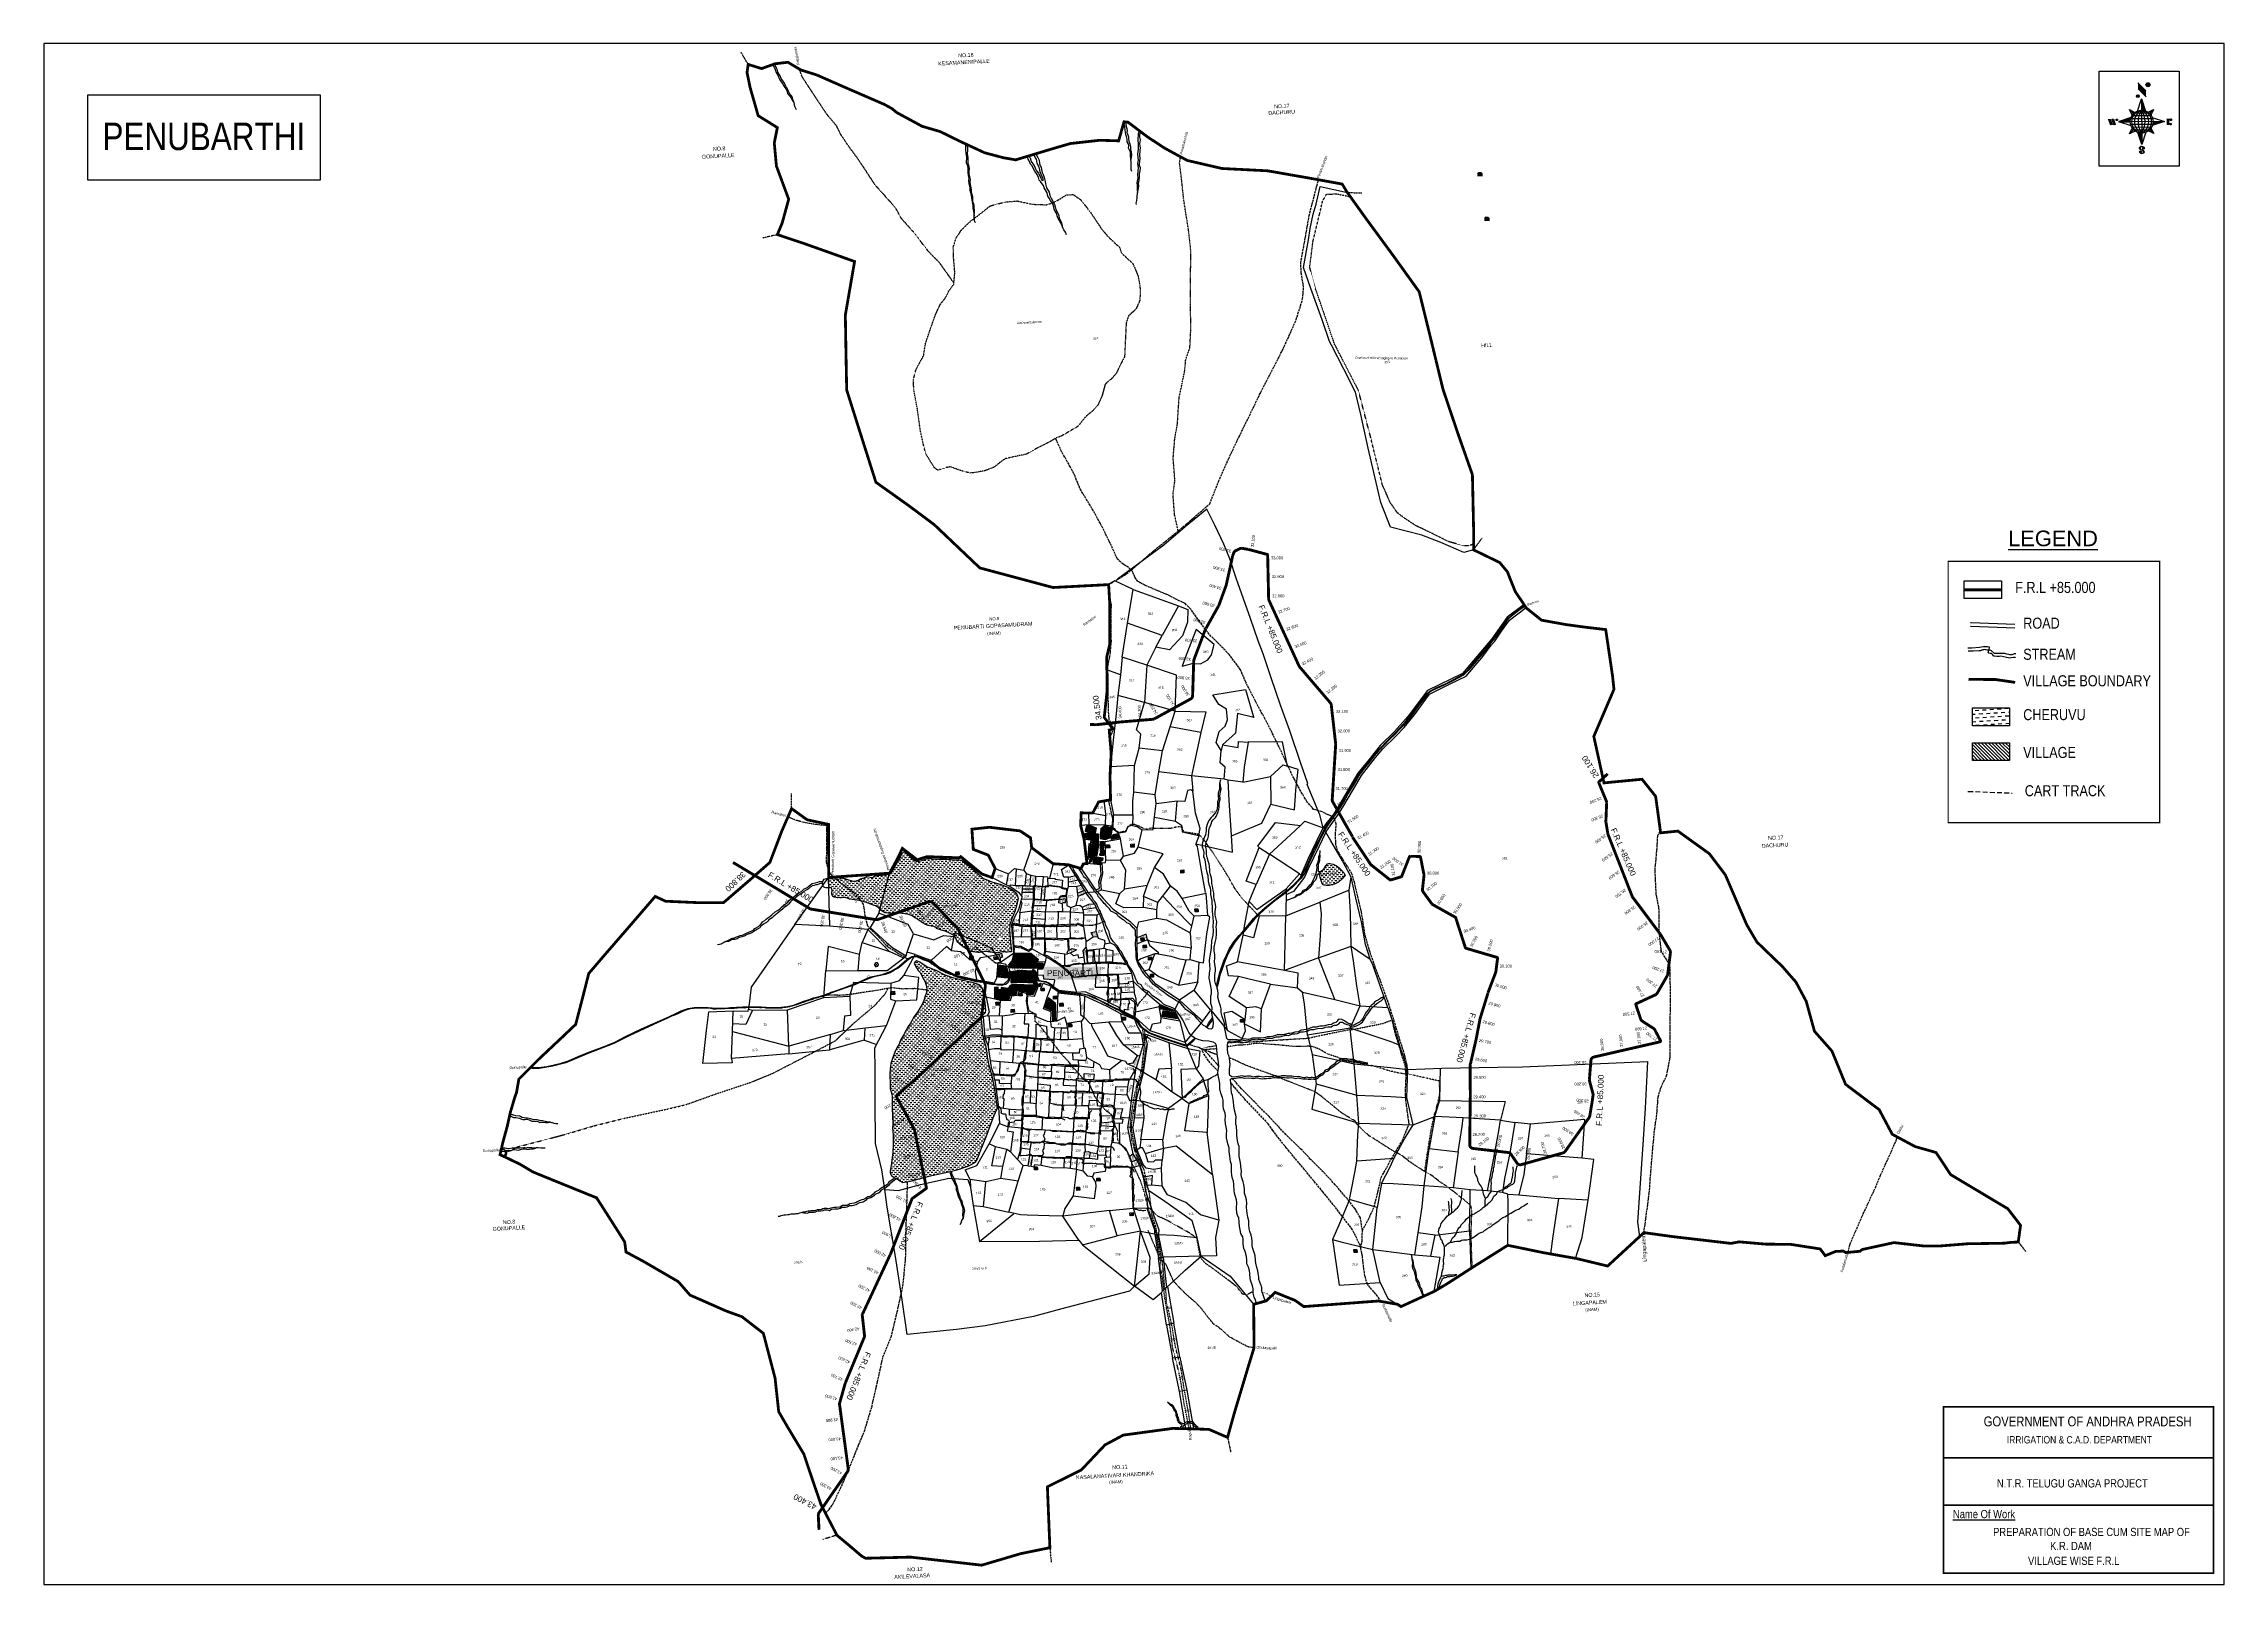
# Model space of a CAD drawing. Header units: inches. Extents: x 333501 to 344855, y 1583704 to 1591724.
import ezdxf
from ezdxf.enums import TextEntityAlignment as Align

# ---------------------------------------------------------------- set-up
doc = ezdxf.new("R2010")
doc.units = ezdxf.units.IN
doc.header["$MEASUREMENT"] = 0
for name, pattern in [('ACAD_ISO02W100', [15, 12, -3]), ('ACAD_ISO03W100', [30, 12, -18]), ('ACAD_ISO07W100', [3, 0, -3]), ('BORDER', [1.75, 0.5, -0.25, 0.5, -0.25, 0, -0.25]), ('DASHED', [0.75, 0.5, -0.25])]:
    doc.linetypes.add(name, pattern=pattern)
for name, color, linetype in [('AQUADUCT', 1, 'Continuous'), ('BLOCK', 7, 'Continuous'), ('bord', 1, 'Continuous'), ('C LINE COO', 6, 'Continuous'), ('CARTTRACK', 30, 'ACAD_ISO02W100'), ('FRAME 025', 7, 'Continuous'), ('NALA', 4, 'Continuous'), ('SQUAREWELL', 5, 'Continuous'), ('STREAM', 4, 'Continuous'), ('SURVEY_BND', 7, 'Continuous'), ('SURVEY_NO', 7, 'Continuous'), ('TABLE', 7, 'Continuous'), ('Tank', 17, 'Continuous'), ('TITLEBLOCK', 7, 'Continuous'), ('VILLAGE BOUNDARY', 6, 'Continuous'), ('VILLAGE_AREA', 1, 'Continuous'), ('WATER_BODY', 4, 'Continuous'), ('ZSTU', 7, 'Continuous'), ('ZTEXT', 7, 'Continuous')]:
    doc.layers.add(name, color=color, linetype=linetype)
for name, color, linetype, lineweight in [('FOOTPATH', 150, 'ACAD_ISO07W100', 30), ('ROAD', 1, 'Continuous', 25), ('VILL_BOUNDARY', 6, 'BORDER', 30)]:
    doc.layers.add(name, color=color, linetype=linetype, lineweight=lineweight)
doc.styles.add('A', font='arial.ttf')
doc.styles.add('ARIALN', font='ARIALN.TTF')
doc.styles.get("Standard").update_dxf_attribs({"font": 'arial.ttf'})
doc.dimstyles.get("Standard").update_dxf_attribs({"dimtxt": 0.18, "dimasz": 0.18, "dimexe": 0.18, "dimexo": 0.0625, "dimgap": 0.09, "dimtad": 0, "dimtih": 1, "dimtoh": 1, "dimdec": 4, "dimzin": 0, "dimdsep": 46, "dimtxsty": 'Standard', "dimcen": 0.09, "dimadec": 0, "dimazin": 0, "dimtfac": 1, "dimtdec": 4, "dimtofl": 0, "dimtmove": 0, "dimatfit": 3, "dimfxl": 0, "dimtolj": 1, "dimtzin": 0, "dimarcsym": 0})
pattern_1 = [(267.297113149, (-8720374.938, 50637915.138), (10.5367255337, -0.497431438), [])]
pattern_2 = [(357.297113149, (-8720374.938, 50637915.138), (0.497431438, 10.5367255337), [])]
pattern_3 = [(3.0716, (336183.179, 1589066.173), (9.411546, 10.478884), [9.959523, -9.959523])]
pattern_4 = [(48.0716, (336183.179, 1589066.1735), (-3.704845, 3.327484), [])]
pattern_5 = [(128.0716, (336183.179, 1589066.1735), (-3.9202714, -3.0707485), [])]

# ---------------------------------------------------------------- blocks, each defined once
blk = doc.blocks.new('*X17')
at = {"color": 0, "linetype": 'Continuous'}
for p, q in [((6321.6, 240.5), (6322.3, 241.2)), ((6321.6, 240.3), (6322.3, 241)), ((6321.6, 240.1), (6322.3, 240.8)), ((6321.6, 239.9), (6322.4, 240.7)), ((6321.6, 239.8), (6322.4, 240.6)), ((6321.6, 239.6), (6322.5, 240.5)), ((6321.6, 239.4), (6322.5, 240.3)), ((6321.6, 239.2), (6322.6, 240.2)), ((6321.7, 239.1), (6322.6, 240.1)), ((6321.8, 240.8), (6322.4, 241.4)), ((6321.8, 239), (6322.7, 240)), ((6321.8, 239), (6322.8, 239.9)), ((6321.9, 238.9), (6322.9, 239.8)), ((6322, 238.8), (6323, 239.7)), ((6322.1, 241.3), (6322.4, 241.6)), ((6322.1, 238.7), (6323.1, 239.6)), ((6322.2, 238.6), (6323.1, 239.6)), ((6322.3, 238.5), (6323.2, 239.5)), ((6322.4, 238.5), (6323.3, 239.4)), ((6322.5, 238.4), (6323.4, 239.3)), ((6322.7, 238.4), (6323.6, 239.3)), ((6322.8, 238.3), (6323.7, 239.2)), ((6322.9, 238.3), (6323.8, 239.1)), ((6323.1, 238.2), (6323.9, 239.1)), ((6323.2, 238.2), (6324, 239)), ((6323.3, 238.2), (6324.2, 239)), ((6323.5, 238.1), (6324.3, 238.9)), ((6323.7, 238.1), (6324.4, 238.9)), ((6323.8, 238.1), (6324.6, 238.8)), ((6324.1, 238.2), (6324.7, 238.8)), ((6324.3, 238.3), (6324.9, 238.8)), ((6324.6, 238.3), (6325.1, 238.8)), ((6324.8, 238.4), (6325.2, 238.8)), ((6325.1, 238.5), (6325.4, 238.8)), ((6325.4, 238.6), (6325.6, 238.8))]:
    blk.add_line(p, q, dxfattribs=at)
blk = doc.blocks.new('*X16')
at = {"color": 0, "linetype": 'Continuous'}
for p, q in [((6324.4, 240.3), (6324.5, 240.4)), ((6324.6, 240.3), (6324.8, 240.5)), ((6324.7, 240.2), (6325, 240.5)), ((6324.8, 240.2), (6325.2, 240.6)), ((6325, 240.1), (6325.5, 240.6)), ((6325.1, 240.1), (6325.6, 240.6)), ((6325.2, 240), (6325.8, 240.6)), ((6325.3, 240), (6326, 240.6)), ((6325.4, 239.9), (6326.1, 240.6)), ((6325.5, 239.8), (6326.2, 240.5)), ((6325.6, 239.8), (6326.3, 240.5)), ((6325.7, 239.7), (6326.5, 240.4)), ((6325.9, 239.6), (6326.6, 240.3)), ((6326, 239.5), (6326.7, 240.3)), ((6326, 239.4), (6326.8, 240.2)), ((6326.1, 239.3), (6327, 240.2)), ((6326.2, 239.3), (6327.1, 240.1)), ((6326.3, 239.2), (6327.1, 240)), ((6326.4, 239.1), (6327.2, 239.9)), ((6326.5, 239), (6327.3, 239.8)), ((6326.5, 238.9), (6327.4, 239.7)), ((6326.6, 238.8), (6327.5, 239.6)), ((6326.7, 238.7), (6327.5, 239.5)), ((6326.8, 238.6), (6327.6, 239.4)), ((6326.8, 238.5), (6327.7, 239.3)), ((6326.8, 236.5), (6327.4, 237)), ((6326.9, 238.3), (6327.8, 239.2)), ((6326.9, 238.2), (6327.9, 239.1)), ((6326.9, 236.8), (6327.6, 237.4)), ((6327, 238.1), (6327.8, 239)), ((6327, 237.9), (6327.8, 238.8)), ((6327, 237.8), (6327.8, 238.6)), ((6327, 237.6), (6327.8, 238.4)), ((6327, 237.4), (6327.8, 238.2)), ((6327, 237.3), (6327.8, 238)), ((6327, 237.1), (6327.8, 237.9))]:
    blk.add_line(p, q, dxfattribs=at)
blk = doc.blocks.new('H')
at = {"layer": 'bord', "extrusion": (0.000427885, 0.004792, 0.999988)}
h = blk.add_hatch(dxfattribs=at)
h.set_pattern_fill('LINE', color=8, scale=84.387686, angle=-2.7029, style=0)
h.set_pattern_definition(pattern_2)
h.paths.add_polyline_path([(-492, 786, -0.090992), (-448, 775), (-486, 912)])
h = blk.add_hatch(dxfattribs=at)
h.set_pattern_fill('LINE', color=8, scale=84.387686, angle=-92.7029, style=0)
h.set_pattern_definition(pattern_1)
h.paths.add_polyline_path([(-625, 665, -0.090992), (-615, 710), (-751, 671)])
h = blk.add_hatch(dxfattribs=at)
h.set_pattern_fill('LINE', color=8, scale=84.387686, angle=-2.7029, style=0)
h.set_pattern_definition(pattern_2)
h.paths.add_polyline_path([(-504, 533, -0.090992), (-549, 543), (-510, 406)])
h = blk.add_hatch(dxfattribs=at)
h.set_pattern_fill('LINE', color=8, scale=84.387686, angle=-92.7029, style=0)
h.set_pattern_definition(pattern_1)
h.paths.add_polyline_path([(-246, 647), (-372, 653, -0.090992), (-382, 609)])
for p, q in [((-519, 1020, -1217), (-435, 927, -1216)), ((-516, 1087, -1217), (-432, 994, -1217)), ((-627, 794, -1216), (-567, 760, -1216)), ((-627, 794, -1216), (-584, 747, -1215)), ((-599, 731, -1215), (-627, 794, -1216)), ((-538, 774, -1216), (-487, 906, -1216)), ((-487, 906, -1216), (-493, 780, -1216)), ((-487, 906, -1216), (-448, 769, -1216)), ((-421, 753, -1216), (-359, 781, -1216)), ((-359, 781, -1216), (-405, 739, -1216)), ((-359, 781, -1216), (-392, 721, -1215)), ((-865, 701, -1215), (-847, 638, -1215)), ((-847, 700, -1215), (-829, 637, -1215)), ((-829, 699, -1215), (-811, 636, -1215)), ((-829, 699, -1215), (-811, 698, -1215)), ((-811, 698, -1215), (-794, 635, -1215)), ((-752, 665, -1215), (-615, 704, -1215)), ((-752, 665, -1215), (-625, 659, -1215)), ((-619, 614, -1215), (-752, 665, -1215)), ((-639, 526, -1214), (-606, 585, -1215)), ((-639, 526, -1214), (-593, 568, -1215)), ((-577, 553, -1215), (-639, 526, -1214)), ((-511, 400, -1214), (-549, 537, -1214)), ((-460, 533, -1215), (-511, 400, -1214)), ((-505, 527, -1214), (-511, 400, -1214)), ((-371, 513, -1214), (-431, 546, -1215)), ((-371, 513, -1214), (-414, 560, -1215)), ((-399, 576, -1215), (-371, 513, -1214)), ((-246, 641, -1215), (-383, 603, -1215)), ((-379, 693, -1215), (-246, 641, -1215)), ((-373, 647, -1215), (-246, 641, -1215)), ((-213, 669, -1215), (-217, 601, -1215)), ((-197, 600, -1215), (-194, 668, -1215))]:
    blk.add_line(p, q, dxfattribs=at)
at = {"layer": 'bord', "color": 8, "linetype": 'ByBlock', "extrusion": (0.000427885, 0.004792, 0.999988)}
for p, q in [((-411, 744, -1216), (-578, 752, -1216)), ((-493, 780, -1216), (-505, 527, -1214)), ((-373, 647, -1215), (-625, 659, -1215)), ((-378, 616, -1215), (-623, 628, -1215)), ((-375, 679, -1215), (-620, 691, -1215)), ((-392, 585, -1215), (-611, 595, -1215)), ((-386, 711, -1215), (-605, 722, -1215)), ((-420, 555, -1215), (-587, 562, -1215))]:
    blk.add_line(p, q, dxfattribs=at)
at = {"layer": 'bord', "extrusion": (0.000427885, 0.004792, 0.999988), "elevation": -1212}
for points, const_width in [([(-522, 960), (-516, 1093)], 1.61), ([(-434, 933), (-428, 1066)], 1.61), ([(-870, 707), (-846, 706)], 0.642), ([(-829, 643), (-855, 644)], 0.642), ([(-829, 643), (-821, 678)], 0.642), ([(-811, 642), (-784, 641)], 0.642), ([(-793, 641), (-782, 694)], 0.642), ([(-177, 605), (-226, 607)], 0.706), ([(-223, 676), (-174, 673)], 0.706), ([(-195, 645), (-185, 644)], 0.706)]:
    blk.add_lwpolyline(points, dxfattribs=dict(at, const_width=const_width))
for points, const_width in [([(-414, 1073, 1), (-398, 1058, 1)], 22.3), ([(-530, 950, 1), (-520, 939, 1)], 14.8), ([(-776, 697, 1), (-769, 690, 1)], 8.9), ([(-180, 618, 1), (-173, 611, 1)], 9.79), ([(-178, 667, 1), (-171, 660, 1)], 9.79), ([(-525, 322, 1), (-533, 329, 1)], 11.1), ([(-490, 362, 1), (-498, 369, 1)], 11.1)]:
    blk.add_lwpolyline(points, format="xyb", close=True, dxfattribs=dict(at, const_width=const_width))
for points in [[(-537, 317), (-531, 310), (-520, 307), (-505, 307), (-494, 310), (-486, 318), (-487, 326), (-491, 333), (-494, 336), (-503, 341), (-522, 347), (-530, 352), (-534, 355), (-537, 363), (-537, 373), (-530, 381), (-520, 384), (-504, 384), (-493, 380), (-487, 373)], [(-522, 348), (-526, 354), (-528, 361), (-528, 371), (-526, 375), (-521, 381), (-515, 384)], [(-505, 307), (-499, 312), (-497, 319), (-497, 327), (-501, 335), (-509, 343)]]:
    blk.add_lwpolyline(points, dxfattribs=at)
at = {"layer": 'bord', "extrusion": (0.000427885, 0.004792, 0.999988)}
for centre, radius in [((-406, 1065, -1212), 22.3), ((-498, 659, -1212), 127), ((-525, 944, -1212), 14.8), ((-773, 694, -1212), 8.9), ((-177, 615, -1212), 9.79), ((-174, 663, -1212), 9.79), ((-529, 325, -1212), 11.1), ((-494, 365, -1212), 11.1)]:
    blk.add_circle(centre, radius, dxfattribs=at)
at = {"layer": 'bord', "color": 8, "linetype": 'ByBlock', "extrusion": (0.000427885, 0.004792, 0.999988)}
for centre, radius, start, end in [((-482, 658, -1212), 128, 94.9254, 259.6691), ((-437, 656, -1212), 141, 113.2864, 241.308), ((-316, 651, -1212), 222, 142.5892, 212.0053), ((-560, 662, -1212), 141, 293.2864, 61.308), ((-681, 668, -1212), 222, 322.5892, 32.0053), ((-515, 660, -1212), 128, 274.9254, 79.6691)]:
    blk.add_arc(centre, radius, start, end, dxfattribs=at)
at = {"layer": 'bord', "extrusion": (0.000427885, 0.004792, 0.999988)}
for points in [[(-516, 1093, -1212), (-431, 1000, -1212), (-519, 1026, -1212), (-434, 933, -1212)], [(-864, 707, -1212), (-846, 706, -1212), (-846, 644, -1212), (-829, 643, -1212)], [(-829, 705, -1212), (-811, 704, -1212), (-811, 642, -1212), (-793, 641, -1212)], [(-193, 674, -1212), (-197, 606, -1212), (-213, 675, -1212), (-216, 607, -1212)]]:
    blk.add_solid(points, dxfattribs=at)
at = {"layer": 'bord', "extrusion": (0.000427885, 0.004792, 0.999988), "xscale": 7.977342409717546, "yscale": 7.977342408231451, "zscale": 7.977342408476333, "rotation": 138.0840426661453}
for name, p in [('*X16', (38301, -31929, -1212)), ('*X17', (38314, -31951, -1212))]:
    blk.add_blockref(name, p, dxfattribs=at)
blk = doc.blocks.new('1')
at = {"layer": 'VILLAGE_AREA'}
for points in [[(621.2, -624.3), (627.6, -624.5)], [(621.4, -622.3), (627.2, -622.3), (626.3, -621), (622.3, -621), (621.4, -622.3)], [(622.1, -621.4), (622.9, -622.3)], [(622.2, -622.3), (622.2, -624.3)], [(622.9, -624.3), (623, -623), (623.8, -623.1), (623.8, -624.4)], [(623, -621), (623.7, -622.3)], [(624.1, -621), (624.7, -622.3)], [(624.3, -622.3), (624.4, -624.4)], [(625.1, -621), (626.1, -622.3)], [(625.2, -624.4), (625.1, -623.2), (625.8, -623.1), (626.1, -624.4)], [(626.8, -622.3), (626.6, -624.5)]]:
    blk.add_lwpolyline(points, dxfattribs=at)
blk = doc.blocks.new('2')
at = {"layer": 'VILLAGE_AREA'}
for points in [[(1231.6, 373.4), (1237.8, 373.1), (1236.5, 374.5), (1233.2, 374.7), (1231.6, 373.4)], [(1231.6, 371.2), (1237.9, 370.8)], [(1232.4, 373.3), (1232.4, 371.2)], [(1232.6, 374.2), (1232.9, 373.3)], [(1234.1, 371.1), (1234.2, 372.6), (1233.2, 372.6), (1233.1, 371.1)], [(1233.6, 374.7), (1234, 373.3)], [(1234.5, 374.6), (1235, 373.2)], [(1234.9, 373.2), (1234.7, 371)], [(1235.4, 371), (1235.5, 372.5), (1236.3, 372.5), (1236.4, 370.9)], [(1235.7, 374.5), (1236.6, 373.2)], [(1237.1, 373.2), (1237, 370.9)]]:
    blk.add_lwpolyline(points, dxfattribs=at)

msp = doc.modelspace()

# ---------------------------------------------------------------- hatches: boundary and pattern name
at = {"layer": 'Tank'}
h = msp.add_hatch(dxfattribs=at)
h.set_pattern_fill('DASH', color=4, scale=155.195912, angle=3.5405, style=0)
h.set_pattern_definition([(3.5405362, (-3661288.908, -14682592.973), (18.164452831, 20.56047188), [19.399489047, -19.399489047])])
h.paths.add_polyline_path([(343736, 1588173), (343736, 1588266), (343543, 1588266), (343543, 1588173)])
at = {"layer": 'VILLAGE_AREA'}
h = msp.add_hatch(dxfattribs=at)
h.set_pattern_fill('ANSI31', color=256, scale=102.119787, angle=89.8223, style=0)
h.set_pattern_definition([(134.8222507, (-144552.805, -704417.298), (-9.05415779, -8.998153735), [])])
h.paths.add_polyline_path([(343543, 1588085), (343543, 1587993), (343736, 1587993), (343736, 1588085)])
h = msp.add_hatch(dxfattribs=at)
h.set_pattern_fill('ANSI31', color=256, scale=39.838092, angle=83.0716, style=0)
h.set_pattern_definition(pattern_5)
h.paths.add_polyline_path([(338983, 1587641), (338952, 1587653), (338931, 1587652), (338924, 1587624), (338951, 1587613), (338978, 1587615)])
h.paths.add_polyline_path([(339053, 1587642), (339027, 1587654), (339005, 1587636), (339001, 1587587), (339028, 1587581), (339057, 1587592), (339065, 1587630)])
h.paths.add_polyline_path([(339095, 1587612), (339069, 1587608), (339060, 1587590), (339061, 1587583), (339061, 1587581), (339101, 1587589)])
h.paths.add_polyline_path([(339023, 1587570), (339003, 1587570), (339002, 1587550), (339003, 1587512), (338999, 1587499), (339022, 1587498), (339024, 1587522), (339019, 1587525)])
h.paths.add_polyline_path([(338994, 1587554), (338993, 1587595), (338993, 1587609), (338920, 1587612), (338924, 1587590), (338960, 1587580), (338957, 1587552), (338949, 1587551), (338944, 1587489), (338954, 1587479), (338946, 1587462), (338960, 1587469), (338963, 1587487), (338973, 1587487), (338977, 1587498), (338987, 1587498)])
h.paths.add_polyline_path([(339017, 1587484), (338983, 1587489), (338967, 1587479), (338965, 1587457), (339000, 1587453), (339000, 1587460), (339006, 1587458), (339008, 1587463), (339003, 1587468), (339007, 1587474), (339016, 1587472)])
h.paths.add_polyline_path([(338985, 1587476), (338986, 1587460), (338981, 1587460), (338975, 1587460), (338970, 1587459), (338969, 1587475)], flags=16)
h.paths.add_polyline_path([(338938, 1587590), (339042, 1587595), (339041, 1587619), (338937, 1587614)], flags=9)
h.paths.add_polyline_path([(338976, 1587557), (339008, 1587559), (339007, 1587577), (338975, 1587575)], flags=9)
h.paths.add_polyline_path([(338946, 1587503), (338979, 1587505), (338978, 1587523), (338945, 1587521)], flags=24)
h = msp.add_hatch(dxfattribs=at)
h.set_pattern_fill('ANSI31', color=256, scale=39.838092, angle=3.0716, style=0)
h.set_pattern_definition(pattern_4)
h.paths.add_polyline_path([(338519, 1586905), (338512, 1586922), (338471, 1586928), (338469, 1586866), (338519, 1586861)])
h.paths.add_polyline_path([(338658, 1586896), (338578, 1586900), (338536, 1586893), (338537, 1586839), (338542, 1586835), (338596, 1586839), (338653, 1586836), (338657, 1586828), (338675, 1586831)])
h.paths.add_polyline_path([(338671, 1586957), (338637, 1586986), (338550, 1586985), (338550, 1586975), (338543, 1586950), (338527, 1586929), (338532, 1586913), (338657, 1586910), (338701, 1586912), (338704, 1586938), (338670, 1586940)])
h.paths.add_polyline_path([(338674, 1586820), (338692, 1586823), (338694, 1586833), (338667, 1586823), (338547, 1586826), (338534, 1586821), (338522, 1586805), (338486, 1586811), (338486, 1586799), (338471, 1586798), (338471, 1586812), (338451, 1586811), (338451, 1586756), (338481, 1586749), (338528, 1586749), (338534, 1586770), (338565, 1586774), (338572, 1586797), (338619, 1586789), (338624, 1586776), (338653, 1586775)])
h.paths.add_polyline_path([(338571, 1586864), (338603, 1586866), (338602, 1586884), (338570, 1586882)], flags=24)
h.paths.add_polyline_path([(338538, 1586899), (338643, 1586905), (338642, 1586923), (338537, 1586918)], flags=9)
h = msp.add_hatch(dxfattribs=at)
h.set_pattern_fill('ANSI31', color=256, scale=39.838092, angle=3.0716, style=0)
h.set_pattern_definition(pattern_4)
h.paths.add_polyline_path([(338733, 1586758), (338713, 1586706), (338754, 1586690), (338753, 1586637), (338769, 1586640), (338770, 1586728)])
h.paths.add_polyline_path([(338746, 1586673), (338868, 1586680), (338867, 1586699), (338745, 1586692)], flags=9)
h.paths.add_polyline_path([(338738, 1586710), (338761, 1586711), (338760, 1586729), (338737, 1586728)], flags=24)
h = msp.add_hatch(dxfattribs=at)
h.set_pattern_fill('ANSI31', color=256, scale=39.838092, angle=83.0716, style=0)
h.set_pattern_definition(pattern_5)
h.paths.add_polyline_path([(339328, 1586689), (339323, 1586662), (339405, 1586650), (339387, 1586680)])
h.paths.add_polyline_path([(339333, 1586709), (339330, 1586697), (339383, 1586687)])
h.paths.add_polyline_path([(339382, 1586658), (339504, 1586665), (339503, 1586684), (339381, 1586677)], flags=9)
h.paths.add_polyline_path([(339346, 1586663), (339378, 1586665), (339377, 1586683), (339345, 1586682)], flags=24)
at = {"layer": 'WATER_BODY'}
h = msp.add_hatch(dxfattribs=at)
h.set_pattern_fill('DASH', color=256, scale=79.676184, angle=3.0716, style=0)
h.set_pattern_definition(pattern_3)
h.paths.add_polyline_path([(338574, 1587274), (338572, 1587286), (338565, 1587303), (338545, 1587320), (338521, 1587333), (338481, 1587348), (338443, 1587359), (338412, 1587371), (338391, 1587380), (338362, 1587408), (338321, 1587443), (338289, 1587468), (338280, 1587474), (338266, 1587475), (338248, 1587476), (338204, 1587479), (338160, 1587479), (338126, 1587481), (338119, 1587483), (338112, 1587483), (338103, 1587483), (338089, 1587477), (338074, 1587472), (338060, 1587468), (338044, 1587468), (338031, 1587478), (338012, 1587491), (338003, 1587501), (337994, 1587509), (337988, 1587513), (337981, 1587518), (337979, 1587517), (337975, 1587513), (337970, 1587507), (337966, 1587500), (337960, 1587488), (337950, 1587472), (337939, 1587451), (337928, 1587431), (337915, 1587409), (337908, 1587403), (337904, 1587402), (337856, 1587218), (337861, 1587212), (337872, 1587204), (337883, 1587200), (337896, 1587197), (337914, 1587198), (337938, 1587196), (337971, 1587197), (337985, 1587195), (338004, 1587191), (338019, 1587185), (338038, 1587174), (338050, 1587167), (338063, 1587158), (338080, 1587146), (338092, 1587139), (338106, 1587134), (338122, 1587130), (338134, 1587128), (338141, 1587126), (338148, 1587123), (338154, 1587117), (338165, 1587113), (338174, 1587110), (338185, 1587107), (338194, 1587104), (338207, 1587099), (338228, 1587088), (338238, 1587083), (338241, 1587080), (338246, 1587095), (338362, 1587049), (338439, 1587014), (338454, 1586991), (338460, 1586992), (338466, 1586992), (338473, 1586992), (338481, 1586994), (338490, 1586996), (338503, 1586996), (338509, 1586996), (338520, 1586994), (338528, 1586996), (338540, 1586997), (338536, 1587030), (338534, 1587070), (338529, 1587110), (338532, 1587137), (338544, 1587174), (338558, 1587207), (338567, 1587236)])
h.paths.add_polyline_path([(338476, 1587078), (338482, 1587079), (338488, 1587069), (338487, 1587061), (338472, 1587062), (338473, 1587069), (338470, 1587069)], flags=16)
h.paths.add_polyline_path([(338246, 1587095), (338241, 1587080), (338247, 1587074), (338251, 1587067), (338256, 1587053), (338263, 1587045), (338271, 1587036), (338286, 1587024), (338306, 1587010), (338320, 1587002), (338332, 1586998), (338343, 1586996), (338352, 1586994), (338364, 1586993), (338371, 1586993), (338377, 1586994), (338385, 1586994), (338391, 1586995), (338395, 1586996), (338408, 1586998), (338416, 1586998), (338419, 1586996), (338427, 1586994), (338435, 1586995), (338442, 1586993), (338448, 1586991), (338454, 1586991), (338439, 1587014), (338362, 1587049)], flags=17)
h.paths.add_polyline_path([(337904, 1587402), (337886, 1587397), (337860, 1587395), (337845, 1587394), (337832, 1587393), (337827, 1587390), (337816, 1587384), (337812, 1587383), (337797, 1587387), (337787, 1587388), (337781, 1587386), (337766, 1587380), (337754, 1587376), (337745, 1587372), (337737, 1587368), (337730, 1587365), (337725, 1587364), (337719, 1587364), (337704, 1587368), (337686, 1587373), (337670, 1587379), (337662, 1587382), (337657, 1587383), (337649, 1587378), (337638, 1587374), (337633, 1587375), (337627, 1587375), (337650, 1587355), (337726, 1587299), (337749, 1587274), (337757, 1587261), (337780, 1587255), (337816, 1587242), (337832, 1587236), (337841, 1587230), (337850, 1587225), (337856, 1587218)])
h.paths.add_polyline_path([(337650, 1587355), (337627, 1587375), (337607, 1587376), (337589, 1587378), (337589, 1587378), (337590, 1587330), (337600, 1587330), (337603, 1587329), (337605, 1587323), (337606, 1587316), (337605, 1587304), (337605, 1587295), (337609, 1587285), (337617, 1587281), (337628, 1587279), (337649, 1587278), (337674, 1587280), (337685, 1587276), (337699, 1587271), (337722, 1587267), (337749, 1587264), (337757, 1587261), (337749, 1587274), (337726, 1587299)])
h.paths.add_polyline_path([(338157, 1587218), (338242, 1587223), (338241, 1587242), (338156, 1587237)], flags=24)
h.paths.add_polyline_path([(338199, 1587250), (338213, 1587251), (338212, 1587269), (338198, 1587269)], flags=24)
h.paths.add_polyline_path([(338328, 1587002), (338352, 1587003), (338351, 1587021), (338327, 1587020)], flags=24)
h = msp.add_hatch(dxfattribs=at)
h.set_pattern_fill('DASH', color=256, scale=79.676184, angle=3.0716, style=0)
h.set_pattern_definition(pattern_3)
h.paths.add_polyline_path([(340246, 1587434), (340233, 1587445), (340215, 1587453), (340196, 1587457), (340186, 1587455), (340172, 1587437), (340165, 1587426), (340151, 1587417), (340143, 1587405), (340147, 1587384), (340157, 1587352), (340163, 1587346), (340180, 1587342), (340194, 1587342), (340206, 1587345), (340222, 1587348), (340243, 1587360), (340262, 1587377), (340277, 1587396), (340273, 1587406), (340258, 1587422)])
h.paths.add_polyline_path([(340098, 1587389), (340233, 1587397), (340232, 1587415), (340097, 1587408)], flags=9)
h.paths.add_polyline_path([(340144, 1587352), (340176, 1587353), (340175, 1587372), (340143, 1587370)], flags=9)
h = msp.add_hatch(dxfattribs=at)
h.set_pattern_fill('DASH', color=256, scale=79.676184, angle=3.0716, style=0)
h.set_pattern_definition(pattern_3)
h.paths.add_polyline_path([(338384, 1586652), (338393, 1586669), (338405, 1586681), (338406, 1586691), (338403, 1586733), (338389, 1586805), (338373, 1586825), (338343, 1586835), (338296, 1586845), (338239, 1586859), (338195, 1586875), (338147, 1586900), (338096, 1586921), (338063, 1586942), (338047, 1586949), (338039, 1586945), (338034, 1586938), (338040, 1586922), (338054, 1586899), (338067, 1586888), (338076, 1586864), (338090, 1586840), (338098, 1586817), (338100, 1586798), (338096, 1586779), (338088, 1586761), (338084, 1586744), (338074, 1586719), (338062, 1586703), (338051, 1586683), (338038, 1586667), (338030, 1586655), (338021, 1586637), (338014, 1586626), (338008, 1586615), (338001, 1586607), (337997, 1586597), (337986, 1586581), (337983, 1586571), (337972, 1586554), (337963, 1586537), (337955, 1586516), (337945, 1586500), (337932, 1586476), (337920, 1586442), (337911, 1586415), (337909, 1586387), (337907, 1586362), (337908, 1586302), (337909, 1586285), (337917, 1586256), (337918, 1586241), (337918, 1586185), (337923, 1586100), (337921, 1586078), (337924, 1586042), (337924, 1585991), (337922, 1585954), (337915, 1585896), (337910, 1585864), (337908, 1585848), (337912, 1585837), (337916, 1585830), (337923, 1585827), (337929, 1585822), (337941, 1585816), (337945, 1585815), (337958, 1585804), (337974, 1585796), (338013, 1585802), (338126, 1585833), (338213, 1585852), (338262, 1585863), (338318, 1585882), (338352, 1585901), (338363, 1585919), (338380, 1585966), (338409, 1586034), (338445, 1586132), (338467, 1586185), (338452, 1586290), (338442, 1586343), (338424, 1586405), (338416, 1586448), (338411, 1586485), (338409, 1586501), (338398, 1586536), (338390, 1586568)])
h.paths.add_polyline_path([(338119, 1586347), (338142, 1586348), (338141, 1586366), (338118, 1586365)], flags=24)
h.paths.add_polyline_path([(338104, 1586377), (338212, 1586382), (338211, 1586401), (338103, 1586395)], flags=24)
h = msp.add_hatch(dxfattribs=at)
h.set_pattern_fill('DASH', color=256, scale=159.352368, angle=3.0716, style=0)
h.set_pattern_definition([(3.0716, (336183.18, 1589066.173), (18.82309, 20.95777), [19.91905, -19.91905])])
h.paths.add_polyline_path([(337848, 1586930), (337845, 1586938), (337842, 1586939), (337838, 1586939), (337834, 1586939), (337831, 1586937), (337829, 1586934), (337827, 1586931), (337827, 1586926), (337830, 1586924), (337834, 1586920), (337841, 1586922), (337846, 1586925)])
h = msp.add_hatch(dxfattribs=at)
h.set_pattern_fill('DASH', color=256, scale=39.838092, angle=3.0716, style=0)
h.set_pattern_definition([(3.0716, (336183.179, 1589066.1735), (4.705773, 5.239442), [4.979761, -4.979761])])
h.paths.add_polyline_path([(337848, 1586930), (337845, 1586938), (337842, 1586939), (337838, 1586939), (337834, 1586939), (337831, 1586937), (337829, 1586934), (337827, 1586931), (337827, 1586926), (337830, 1586924), (337834, 1586920), (337841, 1586922), (337846, 1586925)])
at = {"layer": 'ZSTU'}
msp.add_hatch(color=2, dxfattribs=at).paths.add_polyline_path([(338708, 1586919), (339006, 1586919), (339006, 1586852), (338708, 1586852)])

# ---------------------------------------------------------------- linework, layer by layer
at = {"layer": 'BLOCK', "color": 1, "const_width": 15}
for points in [[(338949, 1588180), (338980, 1588179, 0.039208), (338984, 1588179), (339107, 1588193, -0.00758), (339107, 1588193), (339275, 1588207, 0.104654), (339283, 1588209), (339473, 1588313, 0.266524), (339483, 1588329), (339489, 1588511, -0.083222), (339490, 1588517), (339551, 1588679, -0.03866), (339553, 1588681), (339617, 1588795, 0.042431), (339619, 1588798), (339658, 1588905), (339658, 1588905), (339691, 1589055, -0.044474), (339692, 1589059), (339698, 1589075, -0.186397), (339708, 1589085), (339729, 1589095, -0.151917), (339741, 1589097), (339774, 1589091, -0.02374), (339775, 1589091), (339872, 1589065), (339873, 1589061, -0.071519), (339874, 1589055), (339879, 1588834, 0.102014), (339881, 1588826), (340037, 1588485, 0.069914), (340040, 1588480), (340200, 1588293, -0.149734), (340205, 1588282), (340228, 1588079, -0.043577), (340228, 1588075), (340210, 1587788, 0.14458), (340213, 1587777), (340316, 1587595, 0.017447), (340316, 1587593), (340409, 1587453, 0.079599), (340414, 1587448), (340510, 1587372, 0.246309), (340515, 1587371), (340569, 1587387, 0.2282), (340572, 1587390), (340612, 1587491, -0.312462), (340616, 1587494), (340665, 1587493, -0.352484), (340670, 1587489), (340687, 1587401, -0.07618), (340688, 1587395), (340680, 1587322, 0.189205), (340684, 1587308), (340729, 1587246, 0.105472), (340736, 1587241), (340850, 1587177, -0.189041), (340853, 1587174), (340903, 1587019, 0.247676), (340907, 1587015), (341067, 1586968, -0.365954), (341071, 1586963), (341062, 1586893, -0.061314), (341061, 1586889), (341021, 1586784, 0.016847), (341021, 1586782), (340979, 1586646, 0.026811), (340979, 1586644), (340959, 1586540, -0.010612), (340959, 1586540), (340929, 1586410, 0.059339), (340928, 1586406), (340929, 1586252, -0.00431), (340929, 1586252), (340926, 1585993, 0.384368), (340944, 1585973), (341127, 1585952, -0.220734), (341141, 1585943), (341172, 1585897, 0.324775), (341194, 1585889), (341412, 1585950, 0.171999), (341423, 1585958), (341547, 1586133, 0.112735), (341551, 1586142), (341564, 1586220, 0.004183), (341564, 1586220), (341568, 1586249, 0.103956), (341568, 1586257), (341550, 1586324, -0.085067), (341549, 1586330), (341557, 1586431, -0.328928), (341572, 1586449), (341916, 1586528, 0.48995), (341919, 1586535), (341890, 1586590, 0.131694), (341883, 1586598), (341824, 1586636, -0.171976), (341816, 1586647), (341791, 1586721, -0.379283), (341794, 1586727), (341893, 1586773, 0.153194), (341902, 1586781), (341955, 1586873, 0.100708), (341957, 1586881), (341971, 1586992, 0.166811), (341968, 1587005), (341918, 1587090, 0.026154), (341916, 1587092), (341775, 1587280, -0.067537), (341772, 1587285), (341646, 1587608, -0.055312), (341645, 1587612), (341635, 1587673, -0.047903), (341635, 1587677), (341639, 1587774, 0.10777), (341637, 1587782), (341598, 1587877, -0.31456), (341600, 1587882), (341644, 1587923)], [(337538, 1583988), (337534, 1584064, -0.164965), (337538, 1584077), (337687, 1584292, 0.187265), (337690, 1584306), (337645, 1584639, -0.103513), (337645, 1584647), (337675, 1584753, -0.028809), (337676, 1584755), (337775, 1584994, 0.127162), (337775, 1584997), (337763, 1585106, -0.138504), (337763, 1585108), (337908, 1585419, 0.01628), (337909, 1585420), (338022, 1585711, -0.145915), (338024, 1585713), (338095, 1585764, 0.297761), (338097, 1585769), (338035, 1586069, 0.074135), (338033, 1586075), (337941, 1586242, -0.350019), (337942, 1586248), (338082, 1586372, 0.007997), (338082, 1586372), (338379, 1586653, 0.17359), (338385, 1586665), (338404, 1586819, 0.146508), (338402, 1586830), (338262, 1587115, 0.079668), (338259, 1587120), (338130, 1587252, 0.290687), (338109, 1587257), (337845, 1587165, -0.125126), (337835, 1587164), (337496, 1587219, -0.095471), (337489, 1587222), (337310, 1587330, 0.000595), (337310, 1587330), (337090, 1587462)]]:
    msp.add_lwpolyline(points, format="xyb", dxfattribs=at)
msp.add_lwpolyline([(343695, 1588881), (343501, 1588881)], dxfattribs=at)
at = {"layer": 'BLOCK', "color": 2}
for p in [(339699, 1589076), (339791, 1589087), (339874, 1589049), (339649, 1588882), (339674, 1588979), (339876, 1588949), (339614, 1588789), (339879, 1588849), (339913, 1588756), (339564, 1588702), (339954, 1588665), (339525, 1588610), (339996, 1588574), (339486, 1588417), (339490, 1588517), (340037, 1588484), (339479, 1588318), (340102, 1588407), (340167, 1588331), (339108, 1588193), (339208, 1588201), (339304, 1588221), (339392, 1588269), (340209, 1588245), (339009, 1588182), (340220, 1588146), (340226, 1588046), (340220, 1587946), (341612, 1587894), (340214, 1587846), (340228, 1587751), (341628, 1587805), (340277, 1587664), (341636, 1587707), (340327, 1587577), (341646, 1587608), (341682, 1587515), (337129, 1587439), (340382, 1587494), (340448, 1587420), (340592, 1587442), (340658, 1587493), (340687, 1587405), (341719, 1587422), (337214, 1587387), (337300, 1587336), (337386, 1587284), (340530, 1587376), (340685, 1587307), (341755, 1587329), (337471, 1587233), (337567, 1587208), (337666, 1587192), (337764, 1587175), (337862, 1587171), (337957, 1587204), (338051, 1587237), (338141, 1587241), (338211, 1587169), (340750, 1587233), (340837, 1587184), (341804, 1587242), (338274, 1587092), (340878, 1587097), (341863, 1587162), (341923, 1587082), (338318, 1587003), (340919, 1587012), (341015, 1586983), (341971, 1586995), (338362, 1586913), (341038, 1586829), (341066, 1586924), (341959, 1586896), (338392, 1586723), (338404, 1586823), (341006, 1586734), (341840, 1586748), (341916, 1586807), (338359, 1586634), (340978, 1586638), (341805, 1586681), (341867, 1586609), (338214, 1586497), (338286, 1586565), (340959, 1586540), (341820, 1586506), (341918, 1586528), (338141, 1586428), (340936, 1586443), (341555, 1586411), (341625, 1586461), (341723, 1586484), (337993, 1586293), (338068, 1586360), (340928, 1586344), (341553, 1586312), (337953, 1586220), (340929, 1586244), (341563, 1586214), (338001, 1586132), (338040, 1586041), (340927, 1586044), (340928, 1586144), (341480, 1586038), (341537, 1586119), (338061, 1585943), (340964, 1585971), (341063, 1585959), (341151, 1585928), (341327, 1585926), (341422, 1585956), (338081, 1585846), (341231, 1585899), (338082, 1585755), (337977, 1585594), (338013, 1585687), (337940, 1585501), (337903, 1585408), (337861, 1585317), (337776, 1585136), (337819, 1585227), (337770, 1585039), (337754, 1584944), (337716, 1584851), (337678, 1584759), (337650, 1584663), (337655, 1584564), (337668, 1584465), (337682, 1584366), (337673, 1584272), (337559, 1584107), (337616, 1584190), (337537, 1584015)]:
    msp.add_point(p, dxfattribs=at)
at = {"layer": 'C LINE COO', "color": 0}
msp.add_lwpolyline([(333501, 1583704), (344855, 1583704), (344855, 1591724), (333501, 1591724), (333501, 1583704)], dxfattribs=at)
msp.add_lwpolyline([(333730, 1591457), (334941, 1591457), (334941, 1591013), (333730, 1591013)], close=True, dxfattribs=at)
at = {"layer": 'CARTTRACK', "ltscale": 0.002}
msp.add_lwpolyline([(338240, 1590478), (338199, 1590536), (338167, 1590582), (338108, 1590642), (338064, 1590699), (338029, 1590744), (337967, 1590814), (337936, 1590870), (337887, 1590925), (337831, 1590987), (337782, 1591062), (337742, 1591122), (337689, 1591194), (337649, 1591255), (337630, 1591295), (337582, 1591352), (337522, 1591442), (337479, 1591507), (337449, 1591553), (337442, 1591574), (337436, 1591591)], dxfattribs=at)
at = {"layer": 'CARTTRACK'}
for points in [[(339046, 1588908), (339139, 1588964), (339163, 1588983), (339270, 1589076), (339408, 1589187), (339572, 1589328), (339618, 1589445), (339671, 1589564), (339725, 1589678), (339759, 1589746), (339832, 1589897), (339894, 1590017), (339960, 1590147), (340023, 1590288), (340056, 1590396), (340061, 1590458), (340049, 1590529), (340046, 1590584), (340065, 1590686), (340090, 1590829), (340126, 1590968), (340138, 1591015)], [(340367, 1585546), (340397, 1585601), (340429, 1585670), (340448, 1585747), (340465, 1585822), (340518, 1585919), (340574, 1586012), (340610, 1586099), (340601, 1586171), (340594, 1586223), (340591, 1586273), (340596, 1586363), (340600, 1586405), (340587, 1586460), (340543, 1586600), (340507, 1586719), (340459, 1586851), (340436, 1586910), (340402, 1587010), (340380, 1587089), (340363, 1587201), (340327, 1587352), (340313, 1587403), (340261, 1587485), (340238, 1587523), (340229, 1587553), (340227, 1587609), (340231, 1587662), (340221, 1587689), (340202, 1587704), (340158, 1587725), (340113, 1587738), (340078, 1587779), (340046, 1587833), (340018, 1587886), (339997, 1587926), (339966, 1587993), (339917, 1588097), (339861, 1588208), (339810, 1588301), (339760, 1588401), (339732, 1588465), (339674, 1588545), (339612, 1588606), (339569, 1588650), (339519, 1588716), (339474, 1588781), (339444, 1588809), (339357, 1588853), (339236, 1588904), (339198, 1588924), (339183, 1588946), (339170, 1588976), (339143, 1589003), (339121, 1589014), (339092, 1589041), (339049, 1589134), (339003, 1589226), (338959, 1589305), (338919, 1589370), (338896, 1589409), (338871, 1589472), (338847, 1589520), (338801, 1589601), (338769, 1589670)], [(339052, 1588113), (339064, 1588138), (339071, 1588162), (339059, 1588188), (339049, 1588204), (339045, 1588251), (339044, 1588332), (339043, 1588411), (339042, 1588485), (339054, 1588544), (339060, 1588614), (339059, 1588690), (339060, 1588801), (339048, 1588868)], [(339063, 1587638), (339068, 1587687), (339056, 1587742), (339051, 1587765), (339046, 1587786)], [(337999, 1586960), (337952, 1586987), (337900, 1587019), (337878, 1587041), (337855, 1587068), (337807, 1587113), (337792, 1587130), (337778, 1587185), (337773, 1587224), (337769, 1587244), (337749, 1587274), (337726, 1587299), (337650, 1587355), (337600, 1587399), (337588, 1587423), (337577, 1587462), (337579, 1587574), (337579, 1587662)], [(341833, 1585535), (341861, 1585741), (341869, 1585854), (341880, 1585980), (341889, 1586076), (341899, 1586138), (341907, 1586241), (341922, 1586292), (341951, 1586352), (341970, 1586448), (341970, 1586592), (341971, 1586746), (341970, 1586915), (341952, 1586955), (341925, 1586996), (341913, 1587091), (341913, 1587213), (341897, 1587299), (341891, 1587420), (341902, 1587541), (341905, 1587602), (341918, 1587629)], [(338532, 1586898), (338525, 1586917), (338509, 1586932), (338484, 1586937), (338457, 1586937), (338429, 1586961), (338402, 1586981), (338363, 1587011), (338350, 1587022)], [(339619, 1586402), (339597, 1586427), (339556, 1586473), (339537, 1586488), (339515, 1586498), (339475, 1586510), (339466, 1586515)], [(339616, 1586375), (339585, 1586407), (339565, 1586430), (339548, 1586456), (339538, 1586472), (339529, 1586492)], [(340465, 1585176), (340446, 1585204), (340394, 1585266), (340379, 1585311), (340367, 1585412), (340357, 1585465), (340316, 1585550), (340234, 1585657), (340162, 1585747), (340065, 1585864), (339972, 1585975), (339900, 1586067), (339877, 1586102), (339759, 1586225), (339702, 1586291), (339682, 1586316)], [(340358, 1585457), (340366, 1585491), (340367, 1585546), (340357, 1585612), (340329, 1585659), (340287, 1585712), (340226, 1585784), (340165, 1585849), (340096, 1585918), (340047, 1585970), (339969, 1586045), (339881, 1586139), (339806, 1586215), (339737, 1586284), (339691, 1586337)], [(342896, 1585432), (342906, 1585475), (342935, 1585541), (342969, 1585620), (342999, 1585685), (343038, 1585768), (343065, 1585834), (343120, 1585955), (343146, 1586015), (343152, 1586033)], [(337571, 1584075), (337591, 1584094), (337610, 1584121), (337650, 1584204), (337677, 1584265), (337712, 1584349), (337744, 1584429), (337774, 1584501), (337813, 1584629), (337842, 1584757), (337871, 1584888), (337914, 1584993), (337945, 1585122), (337975, 1585258), (337989, 1585403), (337991, 1585548), (337997, 1585724), (337999, 1585800)]]:
    msp.add_lwpolyline(points, dxfattribs=at)
at = {"layer": 'FOOTPATH', "ltscale": 0.002}
for points in [[(339408, 1589187), (339389, 1589273), (339381, 1589378), (339391, 1589449), (339382, 1589566), (339390, 1589665), (339404, 1589746), (339413, 1589884), (339428, 1589952), (339442, 1590020), (339447, 1590076), (339469, 1590143), (339474, 1590238), (339472, 1590368), (339472, 1590472), (339474, 1590644), (339462, 1590753), (339437, 1590911), (339424, 1591033), (339415, 1591102), (339420, 1591135)], [(340946, 1589125), (340935, 1589114), (340913, 1589109), (340893, 1589110), (340812, 1589133), (340712, 1589183), (340645, 1589215), (340586, 1589254), (340550, 1589281), (340512, 1589335), (340471, 1589429), (340444, 1589538), (340432, 1589586), (340409, 1589680), (340347, 1589918), (340272, 1590064), (340222, 1590160), (340187, 1590263), (340124, 1590446), (340093, 1590560), (340110, 1590694), (340145, 1590840), (340160, 1590904), (340180, 1590940), (340234, 1590942), (340305, 1590927)], [(337579, 1587653), (337515, 1587660), (337451, 1587672), (337413, 1587683), (337387, 1587694), (337377, 1587700)], [(339820, 1587191), (339797, 1587215), (339769, 1587245), (339733, 1587285), (339703, 1587326), (339672, 1587382), (339632, 1587447), (339590, 1587512), (339565, 1587546), (339554, 1587563), (339527, 1587597), (339506, 1587610), (339440, 1587620), (339432, 1587631), (339430, 1587645), (339408, 1587648), (339370, 1587639), (339308, 1587638), (339264, 1587640), (339243, 1587635), (339223, 1587641), (339202, 1587651), (339181, 1587659), (339161, 1587660), (339155, 1587655), (339138, 1587634), (339133, 1587625), (339115, 1587620), (339100, 1587618), (339090, 1587623), (339082, 1587631), (339075, 1587640), (339064, 1587649)], [(339025, 1587156), (339015, 1587150), (338981, 1587138), (338961, 1587134), (338928, 1587134), (338912, 1587134), (338898, 1587140), (338888, 1587144), (338880, 1587143), (338874, 1587139), (338829, 1587138), (338788, 1587137), (338760, 1587135), (338722, 1587134), (338704, 1587136), (338663, 1587137), (338634, 1587134), (338602, 1587137), (338589, 1587138), (338564, 1587143), (338551, 1587145), (338547, 1587140), (338548, 1587126), (338547, 1587112), (338551, 1587046), (338555, 1586993)], [(335882, 1585960), (335919, 1585959), (335935, 1585963), (335968, 1585982), (336106, 1586017), (336232, 1586051), (336366, 1586091), (336514, 1586128), (336751, 1586179), (336844, 1586201), (336995, 1586255), (337187, 1586319), (337302, 1586367), (337523, 1586481), (337623, 1586534), (337715, 1586622), (337829, 1586718), (337883, 1586779), (337898, 1586807)], [(338100, 1586798), (338084, 1586799), (338037, 1586805), (337974, 1586803), (337920, 1586809), (337898, 1586807), (337848, 1586797), (337747, 1586782), (337693, 1586773), (337644, 1586770), (337596, 1586771), (337575, 1586770)], [(339798, 1585228), (339782, 1585220), (339764, 1585210), (339743, 1585215), (339714, 1585253), (339669, 1585288), (339606, 1585335), (339549, 1585376), (339525, 1585404), (339514, 1585457), (339506, 1585505), (339467, 1585533), (339426, 1585556), (339382, 1585581), (339350, 1585599), (339303, 1585620), (339278, 1585644), (339250, 1585670), (339231, 1585748), (339211, 1585807), (339188, 1585856), (339178, 1585876), (339157, 1585917), (339144, 1585954), (339118, 1585986), (339099, 1585999), (339091, 1586032), (339093, 1586062), (339077, 1586099), (339066, 1586110), (339066, 1586130), (339063, 1586147), (339047, 1586159), (339028, 1586173), (339019, 1586187), (339002, 1586209), (338974, 1586243), (338952, 1586297), (338944, 1586309), (338941, 1586320), (338922, 1586329), (338914, 1586333), (338900, 1586353), (338860, 1586396), (338837, 1586426), (338807, 1586456), (338761, 1586516), (338724, 1586566), (338684, 1586616), (338664, 1586633), (338663, 1586648), (338661, 1586673), (338645, 1586682), (338632, 1586690), (338623, 1586728), (338624, 1586751), (338627, 1586770)], [(339041, 1586724), (339051, 1586751), (339063, 1586756), (339080, 1586750), (339102, 1586751), (339119, 1586752), (339135, 1586755), (339171, 1586756), (339189, 1586734), (339197, 1586713), (339208, 1586735), (339236, 1586765), (339249, 1586784), (339251, 1586789)], [(339667, 1586524), (339703, 1586526), (339742, 1586525), (339842, 1586532), (339947, 1586539), (340082, 1586547), (340129, 1586557), (340218, 1586576), (340290, 1586590), (340326, 1586594), (340409, 1586611), (340471, 1586623), (340511, 1586638), (340521, 1586640), (340537, 1586570), (340552, 1586523), (340574, 1586448), (340589, 1586403), (340592, 1586360), (340561, 1586365), (340506, 1586377), (340458, 1586392), (340422, 1586402), (340399, 1586408), (340376, 1586413), (340324, 1586421), (340291, 1586426), (340280, 1586428), (340236, 1586448), (340185, 1586465), (340145, 1586489), (340108, 1586503), (340086, 1586505), (340057, 1586504), (340008, 1586504), (339931, 1586512), (339871, 1586516), (339832, 1586521), (339795, 1586518), (339763, 1586512), (339717, 1586511), (339665, 1586502)], [(339465, 1584514), (339438, 1584651), (339424, 1584747), (339412, 1584809), (339379, 1584936), (339366, 1585043), (339339, 1585190), (339325, 1585310), (339313, 1585359), (339319, 1585390), (339307, 1585443), (339295, 1585525), (339284, 1585569), (339262, 1585629), (339250, 1585670), (339246, 1585726), (339229, 1585828), (339206, 1585900), (339189, 1585942), (339167, 1586018), (339159, 1586082), (339162, 1586127), (339172, 1586198), (339184, 1586268), (339206, 1586345), (339219, 1586389), (339225, 1586444), (339234, 1586517), (339223, 1586597)], [(339474, 1584513), (339462, 1584598), (339438, 1584730), (339425, 1584816), (339394, 1584940), (339375, 1585053), (339355, 1585143), (339347, 1585170), (339346, 1585203), (339343, 1585240), (339338, 1585247), (339332, 1585319), (339325, 1585389), (339308, 1585482), (339291, 1585567), (339269, 1585634), (339269, 1585652), (339258, 1585739), (339230, 1585863), (339202, 1585927), (339184, 1585975), (339165, 1586071), (339165, 1586102), (339181, 1586189), (339196, 1586292), (339220, 1586360), (339233, 1586444), (339242, 1586509), (339234, 1586537), (339235, 1586588)], [(339529, 1586492), (339564, 1586502), (339607, 1586509)], [(339611, 1586461), (339595, 1586466), (339562, 1586479), (339537, 1586488), (339591, 1586492), (339608, 1586493)], [(340939, 1585352), (340936, 1585436), (340933, 1585532), (340936, 1585613), (340937, 1585654), (340931, 1585677), (340902, 1585701), (340858, 1585736), (340807, 1585776), (340774, 1585797), (340731, 1585831), (340683, 1585858), (340615, 1585903), (340574, 1585935), (340549, 1585949), (340526, 1585961), (340478, 1585991), (340440, 1586016), (340401, 1586039), (340352, 1586086), (340339, 1586099), (340329, 1586116), (340288, 1586140), (340254, 1586162), (340224, 1586187), (340187, 1586217), (340152, 1586246), (340121, 1586268), (340080, 1586284), (339994, 1586318), (339949, 1586335), (339895, 1586357), (339760, 1586406), (339694, 1586437), (339676, 1586443)], [(340693, 1585853), (340696, 1585888), (340726, 1586073), (340742, 1586148), (340761, 1586213), (340770, 1586261), (340769, 1586324), (340696, 1586340), (340637, 1586353), (340603, 1586362), (340592, 1586360)], [(339803, 1584936), (339772, 1584940), (339719, 1584968), (339674, 1584993), (339618, 1585043), (339593, 1585058), (339555, 1585105), (339530, 1585139), (339499, 1585171), (339448, 1585215), (339414, 1585249), (339385, 1585281), (339371, 1585311), (339346, 1585367), (339325, 1585389), (339312, 1585392), (339303, 1585426), (339281, 1585478), (339257, 1585535), (339251, 1585547)]]:
    msp.add_lwpolyline(points, dxfattribs=at)
msp.add_lwpolyline([(338240, 1590478), (338245, 1590531), (338238, 1590616), (338237, 1590666), (338252, 1590712), (338278, 1590752), (338328, 1590801), (338379, 1590839), (338430, 1590880), (338504, 1590899), (338569, 1590905), (338646, 1590888), (338722, 1590885), (338757, 1590896), (338793, 1590916), (338827, 1590937), (338862, 1590938), (338901, 1590911), (338955, 1590841), (339007, 1590762), (339043, 1590719), (339102, 1590664), (339113, 1590634), (339172, 1590579), (339200, 1590512), (339209, 1590460), (339210, 1590424), (339208, 1590386), (339188, 1590342), (339150, 1590308), (339137, 1590269), (339129, 1590095), (339114, 1590067), (339085, 1590007), (339064, 1589983), (339028, 1589951), (339011, 1589889), (338988, 1589839), (338963, 1589813), (338927, 1589783), (338885, 1589731), (338800, 1589681), (338769, 1589670), (338741, 1589652), (338671, 1589617), (338618, 1589587), (338563, 1589576), (338506, 1589563), (338475, 1589540), (338449, 1589519), (338403, 1589501), (338344, 1589490), (338324, 1589489), (338291, 1589497), (338258, 1589508), (338222, 1589521), (338208, 1589519), (338177, 1589510), (338156, 1589503), (338137, 1589519), (338093, 1589591), (338079, 1589648), (338066, 1589708), (338050, 1589823), (338031, 1589927), (338030, 1589977), (338042, 1590025), (338071, 1590080), (338082, 1590098), (338092, 1590162), (338114, 1590228), (338145, 1590315), (338170, 1590368), (338195, 1590399), (338217, 1590441), (338239, 1590471)], close=True, dxfattribs=at)
at = {"layer": 'FOOTPATH'}
msp.add_lwpolyline([(339890, 1585202), (339879, 1585213), (339861, 1585221), (339845, 1585224)], dxfattribs=at)
at = {"layer": 'FRAME 025', "lineweight": -3}
for points, const_width in [([(343417, 1589029), (344519, 1589029), (344519, 1587669), (343417, 1587669)], 6.7), ([(343393, 1584629), (344799, 1584629), (344799, 1583762), (343393, 1583762)], 8.54)]:
    msp.add_lwpolyline(points, close=True, dxfattribs=dict(at, const_width=const_width))
for points in [[(343501, 1588927), (343695, 1588927), (343695, 1588835), (343501, 1588835)], [(343543, 1588266), (343736, 1588266), (343736, 1588173), (343543, 1588173)]]:
    msp.add_lwpolyline(points, close=True, dxfattribs=at)
at = {"layer": 'FRAME 025', "lineweight": -3, "const_width": 8.54}
for points in [[(343393, 1584362), (344799, 1584362)], [(343393, 1584116), (344799, 1584116)], [(343393, 1583762), (344799, 1583762)]]:
    msp.add_lwpolyline(points, dxfattribs=at)
at = {"layer": 'NALA'}
for points in [[(337295, 1591614), (337304, 1591602), (337309, 1591590), (337314, 1591573), (337325, 1591556), (337331, 1591543), (337338, 1591531), (337350, 1591513), (337356, 1591501), (337365, 1591489), (337370, 1591478), (337374, 1591465), (337386, 1591451), (337392, 1591443), (337398, 1591429), (337407, 1591417), (337407, 1591423), (337402, 1591431), (337399, 1591444), (337395, 1591452), (337388, 1591460), (337379, 1591475), (337373, 1591488), (337365, 1591500), (337361, 1591509), (337356, 1591522), (337349, 1591531), (337341, 1591542), (337335, 1591557), (337329, 1591567), (337323, 1591575), (337321, 1591585), (337317, 1591597), (337313, 1591605), (337306, 1591618)], [(337421, 1591379), (337412, 1591396), (337410, 1591405), (337410, 1591411), (337407, 1591417)], [(339135, 1591316), (339135, 1591305), (339138, 1591293), (339141, 1591283), (339142, 1591270), (339141, 1591262), (339144, 1591254), (339149, 1591239), (339150, 1591230), (339151, 1591216), (339157, 1591202), (339159, 1591187), (339160, 1591172), (339164, 1591162), (339165, 1591144), (339161, 1591120), (339160, 1591142), (339159, 1591159), (339150, 1591179), (339151, 1591194), (339147, 1591204), (339143, 1591212), (339142, 1591227), (339139, 1591241), (339135, 1591251), (339133, 1591261), (339132, 1591276), (339131, 1591289), (339130, 1591295), (339126, 1591308), (339125, 1591314), (339125, 1591315)], [(339206, 1591270), (339199, 1591254), (339198, 1591224), (339199, 1591201), (339200, 1591174), (339197, 1591150), (339198, 1591131), (339199, 1591119), (339196, 1591099), (339199, 1591079), (339198, 1591062), (339196, 1591039), (339198, 1591026), (339197, 1591017), (339193, 1591000), (339195, 1590986), (339194, 1590977), (339194, 1590961), (339196, 1590948), (339199, 1590962), (339203, 1590982), (339202, 1590999), (339204, 1591011), (339206, 1591030), (339206, 1591047), (339210, 1591061), (339211, 1591077), (339207, 1591089), (339206, 1591096), (339209, 1591111), (339210, 1591130), (339209, 1591141), (339210, 1591167), (339211, 1591181), (339209, 1591203), (339211, 1591224), (339209, 1591237), (339208, 1591248), (339210, 1591257), (339214, 1591264)], [(338299, 1591203), (338301, 1591188), (338301, 1591172), (338302, 1591153), (338306, 1591132), (338304, 1591105), (338311, 1591088), (338312, 1591073), (338312, 1591054), (338315, 1591038), (338318, 1591025), (338317, 1591012), (338318, 1590996), (338324, 1590977), (338324, 1590961), (338327, 1590949), (338330, 1590933), (338333, 1590910), (338337, 1590891), (338339, 1590880), (338339, 1590865), (338343, 1590852), (338345, 1590828), (338348, 1590845), (338347, 1590858), (338345, 1590868), (338346, 1590884), (338344, 1590890), (338341, 1590897), (338339, 1590904), (338339, 1590915), (338339, 1590927), (338334, 1590944), (338331, 1590952), (338331, 1590962), (338330, 1590974), (338326, 1590991), (338325, 1591005), (338326, 1591017), (338324, 1591031), (338320, 1591042), (338319, 1591057), (338321, 1591074), (338320, 1591083), (338316, 1591094), (338314, 1591105), (338315, 1591129), (338312, 1591141), (338311, 1591150), (338312, 1591169), (338312, 1591181), (338311, 1591190), (338310, 1591198)], [(338669, 1591152), (338671, 1591144), (338678, 1591131), (338684, 1591118), (338686, 1591100), (338689, 1591088), (338694, 1591081), (338696, 1591069), (338700, 1591054), (338705, 1591043), (338711, 1591027), (338716, 1591006), (338718, 1590994), (338723, 1590974), (338736, 1590951), (338739, 1590934), (338747, 1590919), (338754, 1590907), (338757, 1590896), (338764, 1590886), (338768, 1590874), (338771, 1590861), (338781, 1590842), (338786, 1590830), (338789, 1590814), (338793, 1590806), (338801, 1590791), (338804, 1590775), (338797, 1590789), (338790, 1590802), (338782, 1590817), (338778, 1590828), (338774, 1590841), (338767, 1590850), (338762, 1590863), (338758, 1590879), (338751, 1590893), (338744, 1590907), (338736, 1590920), (338729, 1590930), (338725, 1590948), (338720, 1590956), (338710, 1590974), (338707, 1590986), (338699, 1590995), (338691, 1591006), (338685, 1591014), (338680, 1591028), (338674, 1591042), (338661, 1591060), (338655, 1591072), (338648, 1591088), (338639, 1591097), (338631, 1591117), (338626, 1591126), (338621, 1591133), (338619, 1591136)], [(338629, 1591139), (338638, 1591129), (338643, 1591111), (338651, 1591098), (338658, 1591089), (338665, 1591072), (338671, 1591061), (338681, 1591049), (338693, 1591024), (338698, 1591013), (338704, 1591011), (338706, 1591016), (338701, 1591028), (338696, 1591039), (338689, 1591057), (338686, 1591075), (338680, 1591087), (338674, 1591101), (338670, 1591122), (338664, 1591132), (338656, 1591148)], [(339167, 1591058), (339164, 1591069), (339163, 1591083), (339163, 1591094), (339164, 1591102), (339163, 1591109), (339161, 1591120)], [(339191, 1590886), (339190, 1590894), (339192, 1590908), (339194, 1590921), (339194, 1590932), (339196, 1590941), (339196, 1590948)], [(338352, 1590793), (338350, 1590796), (338348, 1590805), (338347, 1590812), (338346, 1590820), (338345, 1590828)], [(338827, 1590728), (338821, 1590742), (338813, 1590754), (338809, 1590762), (338806, 1590770), (338804, 1590775)], [(339863, 1585178), (339858, 1585190), (339852, 1585206), (339848, 1585216), (339845, 1585224), (339844, 1585236), (339844, 1585248), (339842, 1585256), (339838, 1585264), (339833, 1585277), (339828, 1585291), (339828, 1585304), (339825, 1585324), (339822, 1585336), (339817, 1585354), (339812, 1585376), (339811, 1585391), (339809, 1585415), (339806, 1585427), (339799, 1585447), (339793, 1585465), (339793, 1585491), (339791, 1585506), (339788, 1585522), (339781, 1585541), (339777, 1585554), (339775, 1585575), (339775, 1585596), (339771, 1585616), (339767, 1585636), (339765, 1585648), (339764, 1585669), (339765, 1585689), (339764, 1585706), (339759, 1585724), (339754, 1585740), (339753, 1585763), (339750, 1585786), (339747, 1585800), (339738, 1585825), (339736, 1585838), (339737, 1585856), (339736, 1585865), (339733, 1585898), (339729, 1585915), (339725, 1585931), (339725, 1585942), (339726, 1585961), (339725, 1585984), (339720, 1585998), (339717, 1586015), (339714, 1586040), (339714, 1586059), (339711, 1586090), (339708, 1586098), (339708, 1586115), (339710, 1586137), (339709, 1586147), (339702, 1586173), (339697, 1586195), (339696, 1586216), (339695, 1586228), (339691, 1586248), (339686, 1586263), (339683, 1586284), (339683, 1586301), (339682, 1586316), (339681, 1586326), (339681, 1586334), (339686, 1586337), (339696, 1586337), (339710, 1586339), (339724, 1586342), (339741, 1586342), (339751, 1586339), (339775, 1586341), (339789, 1586339), (339802, 1586338), (339815, 1586340), (339821, 1586341), (339833, 1586338), (339846, 1586336), (339856, 1586338), (339867, 1586338), (339878, 1586339), (339884, 1586338), (339904, 1586342), (339913, 1586343), (339926, 1586341), (339936, 1586340), (339948, 1586344), (339961, 1586342), (339973, 1586340), (339984, 1586341), (339999, 1586342), (340021, 1586338), (340032, 1586340), (340046, 1586338), (340057, 1586335), (340068, 1586335), (340076, 1586336), (340085, 1586334), (340098, 1586334), (340104, 1586335), (340114, 1586334), (340123, 1586333), (340129, 1586335), (340136, 1586341), (340145, 1586349), (340153, 1586354), (340162, 1586357), (340167, 1586363), (340173, 1586372), (340186, 1586376), (340192, 1586381), (340202, 1586391), (340210, 1586397), (340223, 1586405), (340228, 1586411), (340236, 1586415), (340241, 1586417), (340247, 1586423), (340256, 1586429), (340269, 1586432), (340287, 1586434), (340300, 1586430), (340312, 1586430), (340320, 1586431), (340333, 1586426), (340343, 1586423), (340352, 1586423), (340364, 1586417), (340375, 1586417), (340396, 1586417), (340376, 1586420), (340363, 1586424), (340353, 1586427), (340346, 1586426), (340335, 1586430), (340323, 1586437), (340314, 1586437), (340303, 1586436), (340286, 1586440), (340270, 1586440), (340258, 1586439), (340245, 1586431), (340237, 1586427), (340228, 1586423), (340221, 1586412), (340208, 1586404), (340201, 1586399), (340194, 1586391), (340189, 1586385), (340178, 1586382), (340171, 1586377), (340163, 1586367), (340150, 1586360), (340137, 1586350), (340127, 1586342), (340120, 1586340), (340113, 1586340), (340108, 1586342), (340100, 1586342), (340095, 1586341), (340089, 1586341), (340078, 1586344), (340065, 1586341), (340053, 1586342), (340041, 1586346), (340033, 1586348), (340019, 1586346), (340009, 1586347), (339999, 1586350), (339987, 1586349), (339978, 1586349), (339972, 1586349), (339966, 1586351), (339961, 1586352), (339954, 1586352), (339946, 1586351), (339937, 1586348), (339928, 1586348), (339922, 1586350), (339917, 1586351), (339909, 1586351), (339900, 1586348), (339890, 1586346), (339882, 1586346), (339869, 1586347), (339859, 1586346), (339851, 1586345), (339841, 1586346), (339831, 1586348), (339823, 1586348), (339816, 1586347), (339810, 1586346), (339806, 1586346), (339799, 1586345), (339784, 1586350), (339777, 1586350), (339766, 1586349), (339759, 1586347), (339752, 1586347), (339741, 1586351), (339731, 1586350), (339720, 1586348), (339700, 1586345), (339687, 1586346), (339682, 1586349), (339677, 1586353), (339676, 1586361), (339675, 1586386), (339678, 1586411), (339677, 1586426), (339676, 1586443), (339671, 1586457), (339667, 1586467), (339664, 1586494), (339665, 1586509), (339667, 1586524), (339668, 1586528), (339677, 1586532), (339693, 1586534), (339715, 1586532), (339730, 1586531), (339754, 1586536), (339769, 1586534), (339786, 1586536), (339794, 1586540), (339808, 1586540), (339820, 1586538), (339828, 1586542), (339841, 1586540), (339853, 1586540), (339865, 1586543), (339874, 1586547), (339884, 1586548), (339894, 1586546), (339907, 1586551), (339918, 1586554), (339935, 1586555), (339945, 1586556), (339966, 1586562), (339973, 1586562), (339980, 1586561), (339991, 1586565), (340003, 1586569), (340016, 1586569), (340030, 1586572), (340046, 1586580), (340059, 1586581), (340079, 1586584), (340088, 1586588), (340098, 1586592), (340114, 1586593), (340126, 1586595), (340133, 1586598), (340141, 1586599), (340154, 1586598), (340163, 1586599), (340175, 1586604), (340188, 1586606), (340205, 1586607), (340212, 1586611), (340222, 1586615), (340232, 1586615), (340238, 1586619), (340247, 1586624), (340252, 1586630), (340264, 1586630), (340274, 1586623), (340286, 1586618), (340296, 1586616), (340304, 1586610), (340308, 1586607), (340320, 1586606), (340337, 1586611), (340353, 1586620), (340359, 1586626), (340368, 1586631), (340373, 1586639), (340381, 1586653), (340387, 1586663), (340397, 1586676), (340408, 1586691), (340415, 1586702), (340419, 1586706), (340426, 1586714), (340434, 1586720), (340440, 1586726), (340450, 1586732), (340465, 1586742), (340476, 1586752), (340477, 1586758), (340474, 1586760), (340470, 1586759), (340466, 1586758), (340462, 1586753), (340451, 1586747), (340441, 1586742), (340431, 1586734), (340425, 1586726), (340415, 1586719), (340406, 1586710), (340399, 1586697), (340386, 1586683), (340380, 1586671), (340370, 1586649), (340361, 1586640), (340352, 1586630), (340339, 1586624), (340321, 1586614), (340310, 1586617), (340302, 1586622), (340292, 1586626), (340282, 1586631), (340274, 1586637), (340260, 1586644), (340248, 1586646), (340241, 1586645), (340235, 1586635), (340229, 1586628), (340217, 1586626), (340206, 1586619), (340189, 1586617), (340170, 1586612), (340161, 1586610), (340153, 1586609), (340146, 1586610), (340126, 1586605), (340115, 1586605), (340107, 1586604), (340095, 1586600), (340077, 1586593), (340062, 1586591), (340049, 1586588), (340032, 1586581), (340015, 1586578), (340000, 1586574), (339990, 1586571), (339981, 1586571), (339973, 1586570), (339961, 1586567), (339949, 1586565), (339935, 1586564), (339924, 1586564), (339915, 1586561), (339904, 1586557), (339892, 1586555), (339883, 1586555), (339880, 1586554), (339871, 1586554), (339862, 1586551), (339854, 1586549), (339839, 1586548), (339828, 1586548), (339819, 1586547), (339812, 1586547), (339804, 1586548), (339797, 1586548), (339793, 1586547), (339786, 1586544), (339776, 1586541), (339770, 1586541), (339762, 1586542), (339755, 1586543), (339748, 1586542), (339742, 1586542), (339731, 1586537), (339720, 1586537), (339715, 1586538), (339708, 1586539), (339691, 1586540), (339681, 1586539), (339673, 1586539), (339668, 1586539), (339662, 1586545), (339656, 1586571), (339650, 1586605), (339651, 1586618), (339646, 1586636), (339637, 1586660), (339631, 1586681), (339632, 1586700), (339629, 1586714), (339622, 1586735), (339615, 1586761), (339617, 1586779), (339615, 1586796), (339609, 1586814), (339607, 1586819), (339603, 1586831), (339599, 1586846), (339598, 1586863), (339598, 1586878), (339602, 1586896), (339602, 1586910), (339598, 1586932), (339597, 1586944), (339598, 1586965), (339598, 1586982), (339596, 1587002), (339596, 1587021), (339601, 1587045), (339605, 1587066), (339608, 1587091), (339607, 1587112), (339606, 1587126), (339608, 1587137), (339609, 1587153), (339601, 1587187), (339600, 1587206), (339604, 1587230), (339602, 1587245), (339599, 1587259), (339595, 1587270), (339593, 1587285), (339593, 1587303), (339591, 1587317), (339587, 1587338), (339584, 1587352), (339583, 1587367), (339582, 1587382), (339577, 1587398), (339573, 1587411), (339573, 1587422), (339571, 1587440), (339569, 1587454), (339564, 1587468), (339560, 1587484), (339557, 1587491), (339556, 1587508), (339555, 1587525), (339551, 1587546), (339552, 1587555), (339556, 1587572), (339562, 1587585), (339566, 1587599), (339567, 1587623), (339569, 1587639), (339572, 1587646), (339578, 1587657), (339581, 1587667), (339583, 1587675), (339591, 1587684), (339603, 1587696), (339606, 1587701), (339615, 1587721), (339619, 1587739), (339622, 1587749), (339622, 1587760), (339621, 1587773), (339627, 1587790), (339626, 1587799), (339624, 1587807), (339626, 1587821), (339630, 1587835), (339631, 1587846), (339629, 1587861), (339627, 1587876), (339629, 1587892), (339623, 1587872), (339623, 1587859), (339623, 1587843), (339617, 1587822), (339617, 1587807), (339618, 1587791), (339613, 1587778), (339612, 1587762), (339611, 1587739), (339603, 1587721), (339587, 1587703), (339579, 1587695), (339568, 1587681), (339561, 1587665), (339554, 1587642), (339553, 1587626), (339551, 1587606), (339544, 1587590), (339535, 1587565), (339532, 1587557), (339533, 1587544), (339538, 1587530), (339541, 1587514), (339539, 1587493), (339547, 1587476), (339551, 1587451), (339552, 1587433), (339558, 1587410), (339562, 1587394), (339564, 1587365), (339568, 1587348), (339574, 1587329), (339577, 1587316), (339576, 1587295), (339583, 1587263), (339584, 1587250), (339585, 1587230), (339585, 1587209), (339586, 1587192), (339589, 1587176), (339590, 1587151), (339589, 1587131), (339590, 1587106), (339589, 1587084), (339582, 1587054), (339579, 1587020), (339578, 1587003), (339574, 1586987), (339570, 1586951), (339571, 1586927), (339573, 1586906), (339570, 1586885), (339568, 1586859), (339572, 1586835), (339580, 1586798), (339580, 1586776), (339577, 1586765), (339577, 1586729), (339584, 1586709), (339582, 1586677), (339587, 1586652), (339588, 1586645), (339591, 1586627), (339588, 1586608), (339585, 1586598), (339580, 1586594), (339568, 1586596), (339556, 1586602), (339548, 1586610), (339540, 1586614), (339521, 1586632), (339507, 1586648), (339494, 1586663), (339471, 1586681), (339458, 1586690), (339448, 1586696), (339440, 1586707), (339433, 1586716), (339421, 1586727), (339410, 1586736), (339396, 1586744), (339383, 1586752), (339367, 1586763), (339353, 1586771), (339335, 1586785), (339322, 1586794), (339313, 1586800), (339306, 1586808), (339289, 1586820), (339280, 1586827), (339269, 1586839), (339261, 1586849), (339257, 1586856), (339250, 1586861), (339242, 1586867), (339237, 1586873), (339229, 1586884), (339223, 1586894), (339217, 1586902), (339211, 1586913), (339203, 1586925), (339196, 1586943), (339191, 1586956), (339189, 1586976), (339189, 1586993), (339188, 1587012), (339188, 1587018), (339185, 1587028), (339185, 1587042), (339188, 1587058), (339189, 1587073), (339186, 1587082), (339185, 1587089), (339186, 1587099), (339185, 1587110), (339180, 1587117), (339174, 1587121), (339158, 1587140), (339141, 1587147), (339133, 1587154), (339128, 1587159), (339122, 1587164), (339113, 1587169), (339102, 1587177), (339098, 1587180), (339094, 1587184), (339090, 1587191), (339082, 1587196), (339070, 1587203), (339058, 1587209), (339054, 1587215), (339051, 1587220), (339046, 1587226), (339036, 1587235), (339029, 1587243), (339022, 1587249), (339019, 1587254), (339013, 1587262), (339001, 1587275), (338996, 1587280), (338991, 1587285), (338989, 1587293), (338984, 1587299), (338978, 1587306), (338973, 1587309), (338968, 1587319), (338960, 1587331), (338948, 1587347), (338941, 1587359), (338936, 1587370), (338928, 1587378), (338921, 1587384), (338915, 1587391), (338908, 1587404), (338901, 1587414), (338896, 1587421), (338893, 1587427), (338892, 1587433)], [(340145, 1587501), (340146, 1587507), (340147, 1587515), (340147, 1587521), (340147, 1587524)], [(339815, 1585166), (339810, 1585183), (339804, 1585199), (339798, 1585220), (339798, 1585243), (339795, 1585258), (339784, 1585287), (339783, 1585296), (339781, 1585323), (339780, 1585337), (339774, 1585356), (339766, 1585373), (339765, 1585392), (339764, 1585411), (339756, 1585436), (339750, 1585453), (339747, 1585477), (339746, 1585501), (339745, 1585513), (339735, 1585530), (339731, 1585549), (339727, 1585568), (339726, 1585588), (339724, 1585613), (339718, 1585621), (339714, 1585637), (339712, 1585662), (339713, 1585690), (339711, 1585705), (339701, 1585741), (339699, 1585754), (339697, 1585785), (339696, 1585803), (339691, 1585816), (339687, 1585833), (339686, 1585853), (339685, 1585877), (339686, 1585890), (339680, 1585906), (339677, 1585933), (339673, 1585958), (339673, 1585977), (339666, 1585997), (339659, 1586028), (339660, 1586049), (339661, 1586067), (339657, 1586085), (339654, 1586101), (339652, 1586123), (339655, 1586142), (339652, 1586156), (339644, 1586179), (339643, 1586196), (339643, 1586224), (339638, 1586239), (339630, 1586261), (339625, 1586284), (339625, 1586311), (339622, 1586331), (339618, 1586346), (339614, 1586366), (339619, 1586402), (339617, 1586437), (339612, 1586454), (339611, 1586468), (339607, 1586509), (339603, 1586519), (339591, 1586526), (339568, 1586531), (339537, 1586533), (339518, 1586538), (339499, 1586546), (339494, 1586547), (339478, 1586559), (339463, 1586577), (339456, 1586590), (339445, 1586617), (339432, 1586643), (339418, 1586663), (339403, 1586685), (339385, 1586701), (339366, 1586711), (339346, 1586718), (339332, 1586725), (339319, 1586737), (339304, 1586749), (339290, 1586757), (339273, 1586769), (339258, 1586785), (339244, 1586793), (339230, 1586803), (339222, 1586813), (339216, 1586824), (339199, 1586832), (339193, 1586844), (339188, 1586855), (339182, 1586868), (339175, 1586885), (339170, 1586896), (339162, 1586909), (339156, 1586917), (339148, 1586927), (339143, 1586944), (339134, 1586957), (339127, 1586969), (339118, 1586985), (339113, 1586997), (339103, 1587007), (339097, 1587019), (339088, 1587030), (339069, 1587050), (339055, 1587072), (339050, 1587090), (339048, 1587100), (339042, 1587114), (339034, 1587127), (339030, 1587138), (339028, 1587149), (339023, 1587158), (339016, 1587174), (339010, 1587188), (339005, 1587199), (339004, 1587207), (338996, 1587217), (338990, 1587230), (338982, 1587248), (338976, 1587257), (338967, 1587265), (338963, 1587272), (338959, 1587283), (338951, 1587292), (338943, 1587298), (338935, 1587313), (338929, 1587323), (338920, 1587336), (338913, 1587345), (338906, 1587356), (338900, 1587368), (338894, 1587375), (338890, 1587381), (338886, 1587391), (338875, 1587406), (338869, 1587415), (338865, 1587424), (338860, 1587433), (338854, 1587439), (338851, 1587446)], [(340143, 1587405), (340130, 1587394), (340129, 1587381), (340123, 1587369), (340113, 1587359), (340108, 1587348), (340097, 1587337), (340093, 1587331), (340089, 1587326), (340083, 1587321), (340075, 1587314), (340065, 1587312), (340059, 1587306), (340048, 1587296), (340040, 1587292), (340031, 1587289), (340023, 1587285), (340016, 1587279), (340008, 1587278), (340020, 1587287), (340025, 1587293), (340040, 1587298), (340046, 1587300), (340053, 1587308), (340060, 1587317), (340078, 1587325), (340085, 1587334), (340095, 1587346), (340103, 1587353), (340113, 1587371), (340121, 1587392), (340128, 1587412), (340132, 1587435), (340130, 1587447), (340134, 1587457), (340137, 1587465), (340140, 1587480), (340141, 1587492), (340145, 1587501), (340143, 1587470), (340137, 1587451), (340136, 1587439), (340137, 1587426), (340137, 1587413), (340142, 1587414), (340151, 1587417)], [(337556, 1587352), (337549, 1587352), (337540, 1587351), (337529, 1587346), (337521, 1587345), (337513, 1587342), (337503, 1587340), (337498, 1587337), (337492, 1587333), (337481, 1587323), (337471, 1587318), (337459, 1587310), (337452, 1587303), (337441, 1587296), (337429, 1587289), (337419, 1587281), (337407, 1587269), (337396, 1587264), (337389, 1587257), (337379, 1587245), (337371, 1587236), (337357, 1587227), (337341, 1587214), (337328, 1587203), (337312, 1587190), (337303, 1587182), (337294, 1587173), (337277, 1587164), (337271, 1587157), (337264, 1587150), (337248, 1587141), (337234, 1587128), (337230, 1587122), (337217, 1587115), (337209, 1587110), (337199, 1587102), (337188, 1587095), (337175, 1587091), (337164, 1587087), (337149, 1587079), (337136, 1587075), (337123, 1587071), (337111, 1587065), (337099, 1587061), (337090, 1587061), (337084, 1587060), (337077, 1587056), (337067, 1587051), (337055, 1587048), (337041, 1587045), (337052, 1587052), (337059, 1587054), (337070, 1587059), (337085, 1587067), (337097, 1587069), (337105, 1587073), (337118, 1587079), (337128, 1587082), (337139, 1587084), (337157, 1587092), (337176, 1587101), (337188, 1587106), (337197, 1587110), (337204, 1587118), (337222, 1587129), (337237, 1587143), (337244, 1587152), (337256, 1587159), (337263, 1587166), (337271, 1587173), (337282, 1587181), (337292, 1587189), (337309, 1587204), (337321, 1587212), (337333, 1587219), (337348, 1587234), (337359, 1587241), (337375, 1587255), (337385, 1587266), (337394, 1587274), (337409, 1587285), (337418, 1587292), (337425, 1587299), (337436, 1587306), (337448, 1587312), (337460, 1587324), (337474, 1587330), (337486, 1587340), (337493, 1587346), (337503, 1587353), (337517, 1587355), (337531, 1587359), (337541, 1587362), (337551, 1587362), (337558, 1587362)], [(338647, 1587128), (338648, 1587146), (338648, 1587159), (338648, 1587164), (338652, 1587175), (338653, 1587184), (338650, 1587193), (338654, 1587205), (338653, 1587214), (338649, 1587222), (338648, 1587228), (338651, 1587239), (338652, 1587246), (338653, 1587253), (338655, 1587266), (338655, 1587276), (338655, 1587283), (338655, 1587292), (338654, 1587297), (338654, 1587303), (338655, 1587313), (338655, 1587319), (338654, 1587328), (338653, 1587337), (338654, 1587341), (338659, 1587342), (338664, 1587342), (338670, 1587341), (338674, 1587340), (338678, 1587339), (338684, 1587338), (338692, 1587338), (338701, 1587336), (338708, 1587336), (338717, 1587336), (338726, 1587336), (338732, 1587336), (338735, 1587340), (338738, 1587342), (338740, 1587343), (338743, 1587344), (338745, 1587344), (338755, 1587341), (338764, 1587341), (338772, 1587339), (338782, 1587339), (338791, 1587337), (338795, 1587334), (338799, 1587330), (338805, 1587327), (338814, 1587325), (338823, 1587325), (338826, 1587322), (338827, 1587320), (338826, 1587314), (338824, 1587302), (338823, 1587292), (338821, 1587288), (338815, 1587288), (338810, 1587288), (338804, 1587288), (338799, 1587287), (338796, 1587286), (338792, 1587283), (338790, 1587280), (338784, 1587270), (338782, 1587269), (338771, 1587267), (338752, 1587266), (338743, 1587265), (338734, 1587264), (338725, 1587263), (338716, 1587263), (338705, 1587264), (338698, 1587265), (338693, 1587265), (338690, 1587267), (338680, 1587266), (338672, 1587267), (338668, 1587268), (338662, 1587266), (338657, 1587266), (338655, 1587266)], [(338805, 1587253), (338817, 1587253), (338821, 1587254), (338823, 1587262), (338824, 1587267), (338822, 1587270), (338814, 1587272), (338809, 1587271), (338802, 1587269), (338798, 1587269), (338791, 1587269), (338782, 1587269)], [(340008, 1587278), (339999, 1587275), (339991, 1587271), (339987, 1587269), (339983, 1587268), (339978, 1587266), (339976, 1587266)], [(339043, 1586739), (339043, 1586753), (339045, 1586762), (339043, 1586767), (339039, 1586775), (339039, 1586782), (339040, 1586790), (339043, 1586804), (339044, 1586807), (339058, 1586809), (339067, 1586808), (339079, 1586808), (339087, 1586806), (339093, 1586809), (339096, 1586818), (339097, 1586823), (339096, 1586828), (339095, 1586839), (339095, 1586849), (339094, 1586855), (339093, 1586872), (339090, 1586877), (339067, 1586876), (339059, 1586875), (339054, 1586876), (339047, 1586876), (339043, 1586877), (339040, 1586875), (339036, 1586874), (339028, 1586874), (339021, 1586873), (339017, 1586872), (339011, 1586873), (339009, 1586874), (339003, 1586873), (338998, 1586873), (338994, 1586873), (338988, 1586873), (338984, 1586872), (338981, 1586872), (338975, 1586874), (338971, 1586874), (338968, 1586873), (338966, 1586872), (338962, 1586871), (338953, 1586872), (338935, 1586871), (338929, 1586869), (338925, 1586868), (338923, 1586867), (338916, 1586869), (338913, 1586870), (338906, 1586867), (338901, 1586866), (338893, 1586865), (338889, 1586865), (338886, 1586864), (338879, 1586864), (338873, 1586864), (338867, 1586863), (338862, 1586866), (338854, 1586875), (338849, 1586883), (338840, 1586893), (338834, 1586900), (338828, 1586904), (338821, 1586907), (338812, 1586917), (338802, 1586924), (338793, 1586932), (338780, 1586940), (338768, 1586949), (338754, 1586956), (338739, 1586967), (338726, 1586975), (338716, 1586979), (338714, 1586984), (338717, 1586994), (338719, 1587011), (338718, 1587025), (338717, 1587040), (338716, 1587057), (338716, 1587061), (338712, 1587062), (338701, 1587062), (338695, 1587062), (338688, 1587061), (338682, 1587062), (338673, 1587062), (338655, 1587060), (338649, 1587059), (338648, 1587072), (338649, 1587083), (338646, 1587095), (338647, 1587105), (338645, 1587115), (338642, 1587123), (338637, 1587126), (338636, 1587128), (338628, 1587127), (338606, 1587128), (338592, 1587128), (338581, 1587131), (338573, 1587133), (338567, 1587132), (338552, 1587135), (338544, 1587134)], [(338649, 1587059), (338651, 1587039), (338649, 1587024), (338648, 1587019), (338641, 1587013), (338631, 1587006), (338624, 1587007), (338616, 1587011), (338604, 1587017), (338597, 1587020), (338589, 1587024), (338584, 1587024), (338576, 1587024), (338570, 1587026), (338560, 1587026), (338553, 1587026), (338548, 1587028)], [(338841, 1587129), (338832, 1587129), (338823, 1587129), (338818, 1587130), (338813, 1587130), (338809, 1587129), (338803, 1587127), (338794, 1587128), (338785, 1587128), (338780, 1587128), (338775, 1587128), (338767, 1587127), (338762, 1587127), (338758, 1587128), (338749, 1587127), (338739, 1587126), (338731, 1587128), (338721, 1587127), (338709, 1587127), (338701, 1587127), (338696, 1587128), (338691, 1587128), (338686, 1587129), (338680, 1587129), (338675, 1587130), (338664, 1587129), (338654, 1587129), (338650, 1587128), (338647, 1587128), (338642, 1587129), (338636, 1587128)], [(338713, 1587062), (338734, 1587062), (338746, 1587063), (338758, 1587061), (338766, 1587061), (338771, 1587063), (338781, 1587061), (338796, 1587059), (338807, 1587059), (338815, 1587061), (338827, 1587062), (338837, 1587061), (338838, 1587064), (338839, 1587066), (338841, 1587068), (338845, 1587070), (338854, 1587071), (338862, 1587069), (338870, 1587069), (338878, 1587068), (338887, 1587066), (338892, 1587068), (338902, 1587069), (338907, 1587069), (338914, 1587071)], [(338840, 1587013), (338840, 1587023), (338839, 1587037), (338839, 1587047), (338838, 1587055), (338838, 1587062)], [(337009, 1587034), (337019, 1587036), (337028, 1587039), (337034, 1587041), (337038, 1587043), (337041, 1587045)], [(338802, 1586924), (338807, 1586926), (338816, 1586927), (338824, 1586922), (338835, 1586922), (338842, 1586922), (338854, 1586930), (338863, 1586934), (338873, 1586935), (338882, 1586936), (338887, 1586938), (338895, 1586938), (338899, 1586935), (338908, 1586932), (338917, 1586932), (338934, 1586935), (338939, 1586935), (338955, 1586936), (338970, 1586937), (338983, 1586938), (338994, 1586937), (339003, 1586938), (339022, 1586939), (339029, 1586939), (339033, 1586938), (339037, 1586940), (339043, 1586940), (339047, 1586939), (339051, 1586938), (339055, 1586937), (339059, 1586937), (339063, 1586937), (339068, 1586937), (339071, 1586936), (339076, 1586937), (339079, 1586937), (339085, 1586936), (339096, 1586935), (339111, 1586934), (339115, 1586935), (339121, 1586935), (339126, 1586933), (339136, 1586931)], [(338939, 1586935), (338935, 1586955), (338937, 1586976), (338936, 1586990), (338937, 1587001), (338942, 1587003), (338948, 1587004), (338951, 1587003), (338955, 1587004), (338960, 1587004), (338968, 1587003), (338968, 1587003), (338970, 1586997), (338970, 1586995), (338970, 1586987), (338971, 1586981), (338971, 1586971), (338972, 1586963), (338972, 1586953), (338975, 1586947)], [(339051, 1586836), (339050, 1586853), (339050, 1586861), (339047, 1586864), (339044, 1586867), (339040, 1586869), (339036, 1586874)], [(339114, 1586787), (339114, 1586792), (339113, 1586797), (339112, 1586803), (339109, 1586806), (339106, 1586807), (339102, 1586807), (339096, 1586809), (339093, 1586809)], [(339178, 1586662), (339178, 1586671), (339178, 1586685), (339181, 1586702), (339184, 1586718), (339182, 1586729), (339178, 1586737), (339166, 1586744), (339164, 1586746), (339156, 1586750), (339151, 1586752), (339146, 1586752), (339142, 1586752), (339139, 1586752), (339132, 1586751)], [(339389, 1586177), (339381, 1586177), (339375, 1586178), (339369, 1586176), (339364, 1586175), (339359, 1586174), (339354, 1586175), (339351, 1586177), (339347, 1586176), (339343, 1586174), (339339, 1586174), (339335, 1586174), (339331, 1586177), (339331, 1586177), (339327, 1586177), (339323, 1586177), (339316, 1586176), (339312, 1586177), (339303, 1586181), (339296, 1586179), (339287, 1586178), (339274, 1586182), (339269, 1586185), (339264, 1586187), (339259, 1586188), (339255, 1586191), (339251, 1586193), (339247, 1586196), (339244, 1586197), (339239, 1586198), (339235, 1586200), (339224, 1586209), (339220, 1586212), (339216, 1586216), (339209, 1586233), (339214, 1586259), (339213, 1586272), (339212, 1586280), (339209, 1586296), (339207, 1586302), (339203, 1586313), (339197, 1586320), (339188, 1586330), (339181, 1586332), (339175, 1586332), (339172, 1586332), (339168, 1586333), (339162, 1586333), (339158, 1586333), (339154, 1586332), (339151, 1586333), (339147, 1586333), (339140, 1586333), (339134, 1586333), (339130, 1586333), (339127, 1586334), (339119, 1586334), (339112, 1586332), (339102, 1586332), (339096, 1586332), (339089, 1586334), (339081, 1586334), (339079, 1586332), (339074, 1586328), (339071, 1586326), (339066, 1586322), (339062, 1586321), (339056, 1586322), (339049, 1586322), (339043, 1586322), (339035, 1586320), (339028, 1586319), (339026, 1586321), (339022, 1586321), (339016, 1586321), (339010, 1586321), (339005, 1586322), (338999, 1586322), (338990, 1586321), (338988, 1586322), (338985, 1586323), (338979, 1586322), (338972, 1586319), (338960, 1586321), (338955, 1586321), (338952, 1586321), (338941, 1586320), (338935, 1586321), (338930, 1586322), (338927, 1586322), (338925, 1586323), (338921, 1586323), (338914, 1586321), (338909, 1586322), (338904, 1586324), (338899, 1586324), (338894, 1586324), (338890, 1586324), (338887, 1586326), (338879, 1586329), (338872, 1586329), (338868, 1586328), (338865, 1586328), (338862, 1586329), (338858, 1586330), (338854, 1586332), (338851, 1586331), (338846, 1586330), (338838, 1586329), (338836, 1586330), (338832, 1586331), (338829, 1586332), (338823, 1586331), (338813, 1586333), (338806, 1586335), (338802, 1586335), (338797, 1586335), (338793, 1586334), (338787, 1586332), (338783, 1586333), (338779, 1586334), (338775, 1586335), (338771, 1586334), (338767, 1586333), (338757, 1586335), (338753, 1586337), (338749, 1586337), (338744, 1586336), (338731, 1586335), (338725, 1586336), (338721, 1586337), (338713, 1586338), (338710, 1586338), (338706, 1586338), (338696, 1586340), (338692, 1586340), (338685, 1586340), (338680, 1586340), (338671, 1586342), (338665, 1586343), (338657, 1586344), (338652, 1586344), (338633, 1586347), (338623, 1586349), (338618, 1586350), (338615, 1586353), (338615, 1586359), (338613, 1586365), (338614, 1586370), (338616, 1586377), (338613, 1586386), (338609, 1586389), (338607, 1586392), (338607, 1586397), (338606, 1586401), (338604, 1586404), (338603, 1586407), (338602, 1586412), (338604, 1586425), (338606, 1586429), (338610, 1586433), (338614, 1586443), (338615, 1586458), (338616, 1586468), (338618, 1586480), (338617, 1586495), (338620, 1586507), (338620, 1586519), (338622, 1586531), (338621, 1586540), (338621, 1586548), (338608, 1586548), (338601, 1586548), (338597, 1586550), (338592, 1586551), (338587, 1586551), (338580, 1586550), (338575, 1586552), (338570, 1586554), (338559, 1586553), (338548, 1586552), (338541, 1586552), (338536, 1586554), (338520, 1586553), (338510, 1586553), (338503, 1586552), (338499, 1586552), (338491, 1586555), (338487, 1586560), (338481, 1586562), (338473, 1586562), (338464, 1586563), (338454, 1586562), (338446, 1586562), (338436, 1586562), (338429, 1586561), (338415, 1586558), (338405, 1586558), (338400, 1586556), (338394, 1586553)], [(338811, 1586468), (338798, 1586469), (338788, 1586471), (338776, 1586471), (338766, 1586471), (338758, 1586471), (338744, 1586472), (338731, 1586472), (338722, 1586473), (338712, 1586474), (338700, 1586474), (338692, 1586476), (338688, 1586477), (338681, 1586477), (338673, 1586476), (338664, 1586476), (338659, 1586478), (338661, 1586505), (338661, 1586519), (338661, 1586530), (338661, 1586538), (338662, 1586543), (338651, 1586546), (338642, 1586546), (338637, 1586547), (338630, 1586547), (338621, 1586548)], [(338662, 1586543), (338677, 1586544), (338685, 1586542), (338691, 1586542), (338703, 1586540), (338712, 1586538), (338720, 1586539), (338728, 1586538), (338745, 1586538), (338753, 1586537), (338759, 1586537)], [(338437, 1586361), (338453, 1586362), (338470, 1586360), (338485, 1586358), (338496, 1586360), (338504, 1586357), (338513, 1586358), (338521, 1586357), (338526, 1586357), (338533, 1586357), (338545, 1586356), (338561, 1586361), (338567, 1586366), (338571, 1586374), (338576, 1586382), (338580, 1586397), (338583, 1586407), (338586, 1586418), (338589, 1586423), (338597, 1586426), (338606, 1586429)], [(338884, 1586406), (338866, 1586407), (338850, 1586406), (338835, 1586406), (338822, 1586406), (338812, 1586408), (338798, 1586408), (338788, 1586410), (338782, 1586410), (338775, 1586409), (338765, 1586410), (338756, 1586410), (338751, 1586409), (338746, 1586408), (338741, 1586408), (338735, 1586405), (338726, 1586405), (338718, 1586405), (338711, 1586404), (338707, 1586405), (338700, 1586406), (338694, 1586407), (338685, 1586407), (338680, 1586408), (338669, 1586408), (338663, 1586410), (338652, 1586410), (338646, 1586412), (338636, 1586412), (338631, 1586412), (338623, 1586412), (338618, 1586415), (338610, 1586415), (338602, 1586414), (338592, 1586414), (338585, 1586415)], [(338453, 1586284), (338464, 1586285), (338490, 1586286), (338500, 1586286), (338514, 1586287), (338529, 1586286), (338540, 1586286)], [(338611, 1586142), (338605, 1586147), (338601, 1586152), (338602, 1586164), (338602, 1586172), (338601, 1586183), (338599, 1586189), (338596, 1586196), (338596, 1586223), (338597, 1586242), (338603, 1586252), (338607, 1586263), (338606, 1586272), (338606, 1586277)], [(339007, 1586045), (339004, 1586051), (339004, 1586057), (339005, 1586063), (339004, 1586069), (339001, 1586072), (339000, 1586076), (339000, 1586080), (339000, 1586086), (339002, 1586092), (339000, 1586101), (339001, 1586105), (339003, 1586113), (339003, 1586121), (339003, 1586127), (339004, 1586133), (339003, 1586138), (339000, 1586147), (339003, 1586162), (339002, 1586171), (339001, 1586180), (339002, 1586182), (339007, 1586184), (339009, 1586185), (339010, 1586188), (339012, 1586192), (339015, 1586206), (339015, 1586212), (339015, 1586218), (339017, 1586225), (339019, 1586235), (339019, 1586245), (339021, 1586252), (339022, 1586257), (339021, 1586260), (339019, 1586261), (339016, 1586261), (339007, 1586262), (339002, 1586264), (338998, 1586266), (338988, 1586267), (338977, 1586266), (338971, 1586268), (338964, 1586268), (338957, 1586265), (338951, 1586265), (338947, 1586267), (338943, 1586269), (338939, 1586269), (338935, 1586267), (338930, 1586267), (338924, 1586269), (338917, 1586269), (338912, 1586269), (338899, 1586270), (338893, 1586269), (338889, 1586269), (338882, 1586272), (338872, 1586271), (338861, 1586270), (338854, 1586272), (338848, 1586271), (338844, 1586266), (338842, 1586263), (338837, 1586262), (338830, 1586263), (338825, 1586264), (338821, 1586264), (338814, 1586263), (338808, 1586264), (338803, 1586267), (338784, 1586266), (338766, 1586266), (338758, 1586265), (338750, 1586266), (338744, 1586268), (338736, 1586268), (338730, 1586269), (338725, 1586270), (338719, 1586270), (338711, 1586269), (338702, 1586271), (338689, 1586271), (338683, 1586273), (338677, 1586274), (338669, 1586274), (338660, 1586273), (338654, 1586273), (338647, 1586274), (338623, 1586276), (338613, 1586276), (338606, 1586277), (338608, 1586288), (338609, 1586294), (338611, 1586299), (338609, 1586305), (338609, 1586311), (338610, 1586315), (338612, 1586325), (338611, 1586337), (338611, 1586343), (338613, 1586350), (338615, 1586353)], [(338814, 1586172), (338813, 1586171), (338812, 1586172), (338811, 1586173), (338811, 1586178), (338810, 1586180), (338809, 1586184), (338811, 1586188), (338813, 1586193), (338810, 1586196), (338808, 1586196), (338806, 1586195), (338803, 1586195), (338801, 1586196), (338798, 1586198), (338795, 1586198), (338792, 1586198), (338789, 1586198), (338783, 1586198), (338778, 1586199), (338771, 1586201), (338765, 1586202), (338759, 1586204), (338752, 1586205), (338744, 1586208), (338741, 1586210), (338742, 1586218), (338743, 1586226), (338742, 1586237), (338744, 1586245), (338743, 1586259), (338743, 1586263), (338744, 1586268)], [(338856, 1586132), (338865, 1586134), (338867, 1586136), (338869, 1586139), (338869, 1586145), (338869, 1586150), (338871, 1586156), (338873, 1586174), (338877, 1586186), (338877, 1586199), (338879, 1586207), (338879, 1586218), (338879, 1586224), (338877, 1586229), (338871, 1586235), (338870, 1586239), (338873, 1586249), (338874, 1586257), (338872, 1586262), (338871, 1586266), (338872, 1586271)], [(339564, 1586332), (339555, 1586329), (339547, 1586327), (339542, 1586323), (339532, 1586319), (339524, 1586314), (339510, 1586302), (339502, 1586296), (339495, 1586288), (339480, 1586277), (339470, 1586264), (339450, 1586247), (339442, 1586238), (339439, 1586237)], [(339468, 1586214), (339482, 1586219), (339492, 1586224), (339501, 1586228), (339506, 1586230), (339511, 1586234), (339519, 1586237), (339529, 1586239), (339539, 1586244), (339544, 1586248), (339553, 1586253), (339562, 1586259), (339567, 1586270), (339565, 1586286), (339564, 1586299), (339564, 1586316), (339564, 1586328), (339564, 1586332), (339573, 1586337), (339582, 1586342), (339593, 1586349), (339602, 1586353), (339611, 1586360), (339615, 1586362)], [(335926, 1586141), (335936, 1586139), (335948, 1586134), (335960, 1586134), (335978, 1586130), (335985, 1586127), (335995, 1586123), (336006, 1586123), (336017, 1586125), (336028, 1586122), (336043, 1586116), (336059, 1586116), (336073, 1586113), (336084, 1586109), (336100, 1586110), (336113, 1586108), (336127, 1586108), (336138, 1586110), (336121, 1586112), (336104, 1586116), (336098, 1586117), (336090, 1586117), (336084, 1586118), (336075, 1586121), (336070, 1586122), (336062, 1586122), (336048, 1586124), (336035, 1586127), (336020, 1586131), (336009, 1586131), (336003, 1586132), (335991, 1586135), (335983, 1586139), (335980, 1586141), (335959, 1586143), (335948, 1586146), (335943, 1586148), (335937, 1586149), (335932, 1586150), (335928, 1586150)], [(338528, 1586090), (338530, 1586103), (338529, 1586112), (338526, 1586118), (338520, 1586122), (338516, 1586127), (338513, 1586142), (338513, 1586148), (338508, 1586151), (338498, 1586151), (338493, 1586153), (338488, 1586155), (338486, 1586159), (338488, 1586164), (338486, 1586176), (338483, 1586184), (338478, 1586189), (338471, 1586190), (338466, 1586190)], [(338958, 1586170), (338947, 1586159), (338946, 1586153), (338944, 1586143), (338945, 1586129), (338943, 1586127), (338939, 1586129), (338934, 1586131), (338930, 1586132), (338923, 1586132), (338919, 1586132), (338912, 1586134), (338906, 1586134), (338902, 1586133), (338895, 1586133), (338889, 1586133), (338883, 1586134), (338876, 1586134), (338868, 1586134), (338866, 1586135)], [(339072, 1586010), (339071, 1586019), (339070, 1586035), (339072, 1586043), (339074, 1586049), (339073, 1586053), (339068, 1586058), (339066, 1586063), (339065, 1586067), (339065, 1586072), (339067, 1586075), (339069, 1586077), (339073, 1586079), (339077, 1586087), (339076, 1586092), (339076, 1586097), (339078, 1586102), (339077, 1586107), (339076, 1586110), (339073, 1586118), (339075, 1586129), (339076, 1586136), (339078, 1586145), (339081, 1586159), (339081, 1586165), (339083, 1586169), (339083, 1586172), (339081, 1586173), (339078, 1586174), (339074, 1586179), (339071, 1586184), (339069, 1586190), (339068, 1586195), (339064, 1586197), (339060, 1586197), (339055, 1586198), (339052, 1586198), (339049, 1586198), (339044, 1586197), (339039, 1586196), (339036, 1586196), (339034, 1586198), (339031, 1586198), (339026, 1586197), (339020, 1586198), (339016, 1586199), (339014, 1586199)], [(336178, 1586102), (336167, 1586101), (336159, 1586103), (336155, 1586105), (336150, 1586106), (336146, 1586107), (336138, 1586110)], [(339239, 1585651), (339230, 1585649), (339223, 1585649), (339218, 1585651), (339214, 1585652), (339210, 1585651), (339206, 1585651), (339202, 1585652), (339197, 1585654), (339194, 1585655), (339188, 1585655), (339185, 1585656), (339180, 1585659), (339176, 1585668), (339176, 1585675), (339177, 1585679), (339176, 1585691), (339176, 1585697), (339178, 1585705), (339179, 1585711), (339179, 1585716), (339179, 1585721), (339180, 1585724), (339180, 1585727), (339179, 1585729), (339177, 1585734), (339176, 1585739), (339176, 1585745), (339176, 1585756), (339177, 1585767), (339176, 1585773), (339177, 1585778), (339178, 1585785), (339176, 1585793), (339176, 1585806), (339176, 1585811), (339173, 1585818), (339166, 1585821), (339163, 1585822), (339160, 1585825), (339158, 1585828), (339158, 1585830), (339161, 1585837), (339163, 1585844), (339161, 1585849), (339162, 1585854), (339163, 1585859), (339163, 1585862), (339163, 1585867), (339162, 1585869), (339154, 1585872), (339152, 1585876), (339150, 1585878), (339146, 1585880), (339143, 1585880), (339139, 1585879), (339136, 1585879), (339130, 1585878), (339126, 1585878), (339122, 1585880), (339118, 1585880), (339114, 1585880), (339102, 1585879), (339093, 1585881), (339088, 1585882), (339085, 1585880), (339079, 1585880), (339075, 1585881), (339067, 1585881), (339061, 1585880), (339058, 1585875), (339054, 1585871), (339051, 1585870), (339046, 1585871), (339041, 1585872), (339038, 1585872), (339034, 1585872), (339027, 1585871), (339025, 1585877), (339025, 1585883), (339024, 1585889), (339021, 1585890), (339016, 1585891), (339013, 1585891), (339010, 1585891), (339004, 1585892), (339001, 1585892), (338996, 1585892), (338993, 1585892), (338992, 1585892), (338987, 1585892), (338979, 1585895), (338977, 1585895), (338976, 1585895), (338969, 1585893), (338961, 1585894), (338957, 1585895), (338954, 1585895), (338948, 1585895), (338943, 1585894), (338941, 1585894), (338935, 1585894), (338927, 1585895), (338924, 1585894), (338916, 1585892), (338913, 1585893), (338912, 1585899), (338913, 1585906), (338913, 1585910), (338912, 1585914), (338910, 1585915), (338908, 1585917), (338906, 1585918), (338900, 1585918), (338890, 1585920), (338881, 1585920), (338877, 1585920), (338870, 1585921), (338867, 1585922), (338862, 1585923), (338856, 1585926), (338852, 1585929), (338848, 1585930), (338839, 1585929), (338836, 1585929), (338829, 1585929), (338824, 1585929), (338822, 1585925), (338817, 1585921), (338815, 1585920), (338811, 1585920), (338805, 1585921), (338800, 1585922), (338796, 1585921), (338788, 1585922), (338778, 1585923), (338771, 1585922), (338765, 1585921), (338756, 1585923), (338753, 1585925), (338750, 1585925), (338746, 1585925), (338742, 1585924), (338734, 1585924), (338730, 1585925), (338723, 1585924), (338715, 1585926), (338705, 1585926), (338701, 1585926), (338699, 1585926), (338696, 1585930), (338693, 1585932), (338690, 1585932), (338688, 1585931), (338685, 1585930), (338681, 1585933), (338675, 1585933), (338669, 1585934), (338665, 1585933), (338658, 1585933), (338655, 1585934), (338646, 1585933), (338645, 1585936), (338644, 1585940), (338641, 1585942), (338637, 1585940), (338633, 1585940), (338631, 1585940), (338629, 1585940), (338622, 1585937), (338616, 1585937), (338592, 1585934), (338587, 1585934), (338583, 1585936), (338583, 1585939), (338585, 1585942), (338587, 1585947), (338589, 1585953), (338590, 1585968), (338591, 1585977), (338591, 1585989), (338592, 1586001), (338592, 1586012), (338593, 1586027), (338594, 1586044), (338597, 1586055), (338598, 1586065), (338597, 1586072), (338597, 1586077), (338596, 1586082), (338598, 1586090), (338599, 1586100), (338599, 1586109), (338598, 1586119), (338600, 1586128), (338600, 1586137), (338602, 1586140), (338611, 1586142), (338620, 1586140), (338631, 1586141), (338643, 1586140), (338658, 1586141), (338662, 1586141), (338671, 1586138), (338694, 1586135), (338706, 1586134), (338713, 1586132), (338718, 1586131), (338727, 1586131), (338737, 1586131), (338746, 1586131), (338755, 1586129), (338763, 1586131), (338772, 1586131), (338783, 1586129), (338789, 1586129), (338795, 1586130), (338804, 1586129), (338808, 1586127), (338817, 1586122)], [(338642, 1586070), (338631, 1586069), (338624, 1586069), (338615, 1586072), (338610, 1586073), (338606, 1586076), (338602, 1586080), (338598, 1586082), (338596, 1586082)], [(338974, 1586048), (338967, 1586050), (338962, 1586050), (338960, 1586050), (338958, 1586050), (338956, 1586049), (338954, 1586049), (338950, 1586052), (338946, 1586052), (338943, 1586052), (338937, 1586054), (338932, 1586056), (338927, 1586059), (338924, 1586061), (338915, 1586064), (338908, 1586065), (338902, 1586066), (338900, 1586066), (338898, 1586066), (338895, 1586065), (338892, 1586065), (338889, 1586066), (338885, 1586066), (338881, 1586065), (338878, 1586064), (338875, 1586062), (338873, 1586060), (338872, 1586059), (338869, 1586058), (338864, 1586058), (338859, 1586058), (338844, 1586060), (338833, 1586060), (338827, 1586060), (338820, 1586061), (338814, 1586062), (338810, 1586062), (338805, 1586061), (338802, 1586061), (338796, 1586062), (338790, 1586063), (338780, 1586062), (338772, 1586062), (338762, 1586061), (338755, 1586062), (338750, 1586064), (338746, 1586065), (338742, 1586066), (338739, 1586067)], [(338935, 1586071), (338936, 1586076), (338938, 1586083), (338937, 1586086), (338935, 1586091), (338937, 1586099), (338937, 1586101), (338936, 1586104), (338934, 1586109), (338935, 1586115), (338936, 1586120), (338936, 1586123), (338936, 1586130)], [(335897, 1585931), (335904, 1585940), (335905, 1585949), (335905, 1585957), (335903, 1585963), (335899, 1585966), (335894, 1585967), (335884, 1585969)], [(335903, 1585929), (335909, 1585937), (335913, 1585947), (335912, 1585954), (335911, 1585961), (335911, 1585965), (335922, 1585963), (335935, 1585963), (335944, 1585966), (335950, 1585968), (335963, 1585966), (335974, 1585965), (335988, 1585969), (335997, 1585971), (336008, 1585971), (336021, 1585968), (336028, 1585970), (336040, 1585972), (336051, 1585971), (336062, 1585975), (336043, 1585977), (336035, 1585977), (336027, 1585976), (336018, 1585976), (336013, 1585975), (336006, 1585977), (336001, 1585977), (335982, 1585974), (335971, 1585974), (335965, 1585974), (335960, 1585974), (335950, 1585975), (335940, 1585974), (335924, 1585972), (335917, 1585972), (335904, 1585974), (335894, 1585975), (335889, 1585975), (335885, 1585976)], [(336112, 1585975), (336107, 1585975), (336103, 1585974), (336099, 1585974), (336095, 1585975), (336090, 1585975), (336075, 1585976), (336070, 1585976), (336066, 1585976), (336062, 1585975)], [(339079, 1585962), (339075, 1585965), (339073, 1585973), (339069, 1585975), (339067, 1585977), (339064, 1585980), (339059, 1585982), (339056, 1585982), (339053, 1585981), (339047, 1585980), (339040, 1585979), (339036, 1585981), (339030, 1585983), (339024, 1585982), (339017, 1585980), (339009, 1585980), (339007, 1585981), (339001, 1585981), (338993, 1585982), (338983, 1585985), (338979, 1585985), (338973, 1585987), (338971, 1585988), (338968, 1585988), (338962, 1585988), (338959, 1585988), (338955, 1585988), (338952, 1585989), (338950, 1585990), (338946, 1585992), (338942, 1585992), (338938, 1585992), (338931, 1585993), (338926, 1585994), (338923, 1585996), (338919, 1585996), (338913, 1585996), (338910, 1585995), (338906, 1585996), (338901, 1585997), (338893, 1585996), (338887, 1585996), (338881, 1585998), (338873, 1585998), (338867, 1585997), (338863, 1585999), (338859, 1586000), (338847, 1586000), (338838, 1586000), (338833, 1585999), (338830, 1585997), (338824, 1585993), (338819, 1585991), (338808, 1585991), (338798, 1585991), (338790, 1585993), (338784, 1585994), (338777, 1585996), (338768, 1586001), (338762, 1586003), (338747, 1586003), (338742, 1586003), (338738, 1586004), (338733, 1586005), (338726, 1586005), (338718, 1586009), (338713, 1586010), (338706, 1586009), (338701, 1586009), (338696, 1586006), (338692, 1586004), (338689, 1586003), (338685, 1586001), (338676, 1586002), (338663, 1586001), (338653, 1586000), (338646, 1586002), (338641, 1586004), (338637, 1586005), (338632, 1586005), (338628, 1586004), (338621, 1586004), (338610, 1586005), (338603, 1586005), (338597, 1586007), (338592, 1586006)], [(341008, 1585712), (341014, 1585717), (341021, 1585722), (341025, 1585734), (341037, 1585747), (341037, 1585759), (341037, 1585776), (341039, 1585791), (341038, 1585802), (341038, 1585809), (341043, 1585826), (341044, 1585838), (341046, 1585849), (341049, 1585855), (341049, 1585871), (341053, 1585880), (341055, 1585893), (341057, 1585906), (341061, 1585922), (341061, 1585933), (341063, 1585944), (341067, 1585959), (341068, 1585972)], [(337930, 1585821), (337927, 1585815), (337913, 1585806), (337900, 1585796), (337894, 1585786), (337868, 1585770), (337855, 1585762), (337848, 1585755), (337839, 1585751), (337829, 1585745), (337820, 1585735), (337810, 1585727), (337799, 1585722), (337792, 1585722), (337776, 1585711), (337769, 1585707), (337761, 1585705), (337747, 1585701), (337737, 1585696), (337732, 1585691), (337721, 1585689), (337709, 1585686), (337699, 1585685), (337694, 1585681), (337685, 1585677), (337676, 1585677), (337668, 1585676), (337661, 1585676), (337655, 1585673), (337646, 1585668), (337627, 1585666), (337617, 1585666), (337608, 1585664), (337600, 1585662), (337595, 1585661), (337588, 1585658), (337579, 1585660), (337571, 1585661), (337565, 1585661), (337558, 1585658), (337553, 1585656), (337549, 1585655), (337539, 1585654), (337534, 1585654), (337528, 1585653), (337519, 1585650), (337514, 1585649), (337504, 1585648), (337496, 1585648), (337488, 1585647), (337481, 1585646), (337460, 1585642), (337453, 1585641), (337448, 1585639), (337458, 1585638), (337469, 1585638), (337479, 1585637), (337483, 1585639), (337487, 1585641), (337494, 1585641), (337506, 1585642), (337513, 1585642), (337520, 1585644), (337526, 1585647), (337534, 1585648), (337543, 1585648), (337548, 1585648), (337560, 1585651), (337566, 1585654), (337581, 1585653), (337592, 1585651), (337600, 1585655), (337605, 1585657), (337621, 1585658), (337637, 1585659), (337650, 1585663), (337657, 1585668), (337667, 1585668), (337676, 1585668), (337684, 1585670), (337691, 1585672), (337697, 1585676), (337711, 1585677), (337719, 1585678), (337731, 1585681), (337741, 1585688), (337751, 1585691), (337767, 1585696), (337778, 1585703), (337786, 1585707), (337791, 1585712), (337808, 1585717), (337817, 1585723), (337826, 1585730), (337833, 1585737), (337847, 1585742), (337856, 1585748), (337864, 1585756), (337867, 1585760), (337880, 1585767), (337890, 1585774), (337905, 1585785), (337911, 1585794), (337931, 1585809), (337937, 1585814), (337939, 1585816)], [(338227, 1585855), (338228, 1585843), (338235, 1585828), (338241, 1585815), (338246, 1585799), (338252, 1585787), (338256, 1585779), (338259, 1585761), (338260, 1585751), (338265, 1585741), (338269, 1585728), (338273, 1585712), (338281, 1585699), (338285, 1585681), (338289, 1585672), (338292, 1585665), (338293, 1585656), (338295, 1585649), (338292, 1585636), (338291, 1585625), (338288, 1585611), (338287, 1585631), (338288, 1585641), (338289, 1585649), (338288, 1585660), (338285, 1585671), (338282, 1585678), (338278, 1585694), (338273, 1585705), (338264, 1585721), (338259, 1585744), (338253, 1585754), (338253, 1585772), (338246, 1585785), (338239, 1585802), (338232, 1585817), (338225, 1585837), (338221, 1585849), (338219, 1585854)], [(339181, 1585850), (339178, 1585852), (339177, 1585855), (339176, 1585862), (339170, 1585865), (339167, 1585866), (339162, 1585869)], [(340794, 1585463), (340803, 1585470), (340811, 1585476), (340819, 1585482), (340826, 1585486), (340831, 1585497), (340837, 1585508), (340849, 1585518), (340856, 1585528), (340861, 1585542), (340866, 1585554), (340870, 1585560), (340876, 1585565), (340884, 1585578), (340895, 1585589), (340902, 1585596), (340908, 1585605), (340926, 1585620), (340933, 1585626), (340944, 1585631), (340951, 1585632), (340955, 1585636), (340959, 1585639), (340975, 1585648), (340979, 1585651), (340983, 1585656), (340989, 1585659), (340998, 1585667), (341006, 1585673), (341020, 1585685), (341027, 1585692), (341032, 1585696), (341038, 1585700), (341043, 1585706), (341048, 1585717), (341052, 1585724), (341061, 1585731), (341066, 1585736), (341068, 1585743), (341071, 1585749), (341085, 1585755), (341093, 1585758), (341102, 1585762), (341106, 1585768), (341113, 1585773), (341123, 1585779), (341130, 1585785), (341133, 1585789), (341140, 1585793), (341143, 1585799), (341147, 1585818), (341148, 1585824), (341151, 1585834), (341151, 1585842), (341152, 1585849), (341154, 1585856), (341152, 1585870), (341153, 1585877)], [(341006, 1585673), (341007, 1585687), (341007, 1585701), (341008, 1585712), (341005, 1585720), (341001, 1585729), (340998, 1585736), (340994, 1585756), (340990, 1585767), (340985, 1585777), (340976, 1585790), (340969, 1585804), (340968, 1585814), (340963, 1585827), (340957, 1585836), (340952, 1585847), (340953, 1585859), (340953, 1585883)], [(341102, 1585762), (341115, 1585766), (341122, 1585770), (341126, 1585775), (341135, 1585779), (341137, 1585782), (341151, 1585788), (341157, 1585795), (341160, 1585805), (341162, 1585822), (341165, 1585831), (341165, 1585839), (341164, 1585850), (341169, 1585867), (341172, 1585878), (341175, 1585882)], [(340779, 1585307), (340780, 1585326), (340786, 1585343), (340789, 1585355), (340788, 1585360), (340789, 1585367), (340791, 1585372), (340789, 1585384), (340790, 1585397), (340793, 1585408), (340792, 1585411), (340795, 1585419), (340795, 1585427), (340794, 1585437), (340794, 1585445), (340795, 1585455), (340794, 1585461), (340793, 1585465), (340791, 1585472), (340788, 1585478), (340785, 1585483), (340785, 1585486), (340785, 1585489), (340783, 1585492), (340782, 1585494), (340779, 1585497), (340776, 1585502), (340774, 1585507), (340772, 1585515), (340769, 1585520), (340768, 1585526), (340766, 1585533), (340764, 1585540), (340766, 1585547), (340767, 1585557), (340770, 1585562), (340773, 1585568), (340777, 1585582), (340787, 1585597), (340795, 1585604), (340799, 1585611), (340811, 1585622), (340816, 1585626), (340821, 1585629), (340830, 1585636), (340841, 1585643), (340846, 1585648), (340853, 1585657), (340862, 1585664), (340869, 1585672), (340874, 1585684), (340877, 1585689), (340880, 1585700), (340883, 1585707), (340884, 1585717), (340885, 1585731), (340887, 1585755)], [(340818, 1585628), (340817, 1585636), (340820, 1585652), (340819, 1585665), (340819, 1585673), (340818, 1585681), (340817, 1585692), (340816, 1585699)], [(340830, 1585636), (340832, 1585644), (340833, 1585657), (340831, 1585665), (340831, 1585677), (340832, 1585690), (340832, 1585699), (340830, 1585712)], [(337448, 1585639), (337437, 1585636), (337426, 1585632), (337417, 1585632), (337412, 1585631), (337404, 1585631), (337396, 1585631), (337391, 1585631), (337384, 1585629), (337380, 1585628), (337373, 1585627), (337364, 1585626), (337354, 1585626), (337347, 1585625), (337339, 1585623), (337332, 1585619), (337326, 1585619)], [(338288, 1585611), (338282, 1585601), (338279, 1585596), (338277, 1585585), (338271, 1585577), (338271, 1585577)], [(340826, 1585486), (340837, 1585486), (340847, 1585489), (340858, 1585490), (340874, 1585491), (340883, 1585496), (340894, 1585497), (340911, 1585498), (340924, 1585501), (340932, 1585503), (340937, 1585506), (340946, 1585512), (340955, 1585517), (340965, 1585525), (340975, 1585532), (340989, 1585537), (340996, 1585540), (341004, 1585548), (341015, 1585555), (341027, 1585561), (341038, 1585567), (341047, 1585576), (341063, 1585587), (341078, 1585596), (341085, 1585604), (341093, 1585610), (341099, 1585613), (341108, 1585618), (341117, 1585623), (341129, 1585631), (341140, 1585637), (341157, 1585646), (341163, 1585650), (341174, 1585655), (341181, 1585657), (341193, 1585668), (341207, 1585674), (341220, 1585683), (341229, 1585688)], [(340690, 1585206), (340686, 1585212), (340682, 1585220), (340679, 1585235), (340676, 1585242), (340670, 1585250), (340668, 1585257), (340662, 1585276), (340656, 1585287), (340649, 1585299), (340648, 1585313), (340646, 1585333), (340640, 1585346), (340635, 1585361), (340633, 1585378), (340632, 1585388), (340626, 1585401), (340623, 1585423), (340624, 1585396), (340628, 1585379), (340626, 1585358), (340630, 1585346), (340637, 1585333), (340643, 1585303), (340646, 1585288), (340653, 1585277), (340658, 1585259), (340663, 1585250), (340668, 1585239), (340673, 1585228), (340683, 1585203)], [(340766, 1585244), (340768, 1585255), (340772, 1585267), (340776, 1585276), (340779, 1585283), (340782, 1585289), (340783, 1585294), (340787, 1585298), (340795, 1585301), (340802, 1585302), (340805, 1585304), (340811, 1585306), (340816, 1585307), (340822, 1585307), (340829, 1585308), (340836, 1585308), (340845, 1585310), (340853, 1585313), (340858, 1585316), (340848, 1585315), (340830, 1585314), (340825, 1585314), (340817, 1585313), (340812, 1585313), (340806, 1585312), (340800, 1585311), (340791, 1585308), (340784, 1585308), (340779, 1585307), (340775, 1585305), (340772, 1585298), (340769, 1585290), (340764, 1585278), (340760, 1585266), (340758, 1585254), (340756, 1585238)], [(339515, 1584512), (339510, 1584522), (339504, 1584528), (339499, 1584534), (339495, 1584537), (339491, 1584541), (339487, 1584546), (339482, 1584550), (339475, 1584551), (339462, 1584551), (339459, 1584550), (339450, 1584548), (339446, 1584546), (339441, 1584543), (339437, 1584540), (339431, 1584539), (339429, 1584541), (339426, 1584543), (339424, 1584545), (339420, 1584547), (339417, 1584551), (339414, 1584553), (339412, 1584556), (339411, 1584561), (339410, 1584572), (339405, 1584580), (339404, 1584587), (339401, 1584595), (339400, 1584605), (339396, 1584609), (339390, 1584617), (339387, 1584625), (339384, 1584632), (339377, 1584638), (339371, 1584640), (339366, 1584642), (339361, 1584645), (339352, 1584653), (339366, 1584638), (339373, 1584633), (339378, 1584628), (339382, 1584619), (339387, 1584610), (339392, 1584605), (339396, 1584592), (339396, 1584585), (339400, 1584575), (339403, 1584568), (339403, 1584560), (339408, 1584550), (339418, 1584541), (339426, 1584535), (339427, 1584528), (339420, 1584522), (339418, 1584519), (339414, 1584515)], [(339425, 1584514), (339432, 1584521), (339434, 1584523), (339436, 1584529), (339439, 1584533), (339445, 1584538), (339452, 1584540), (339458, 1584544), (339464, 1584545), (339471, 1584545), (339481, 1584542), (339486, 1584536), (339489, 1584530), (339497, 1584526), (339503, 1584519), (339507, 1584512)]]:
    msp.add_lwpolyline(points, dxfattribs=at)
at = {"layer": 'ROAD'}
for points in [[(339607, 1586819), (339618, 1586863), (339627, 1586895), (339646, 1586949), (339660, 1586980), (339676, 1587014), (339698, 1587049), (339725, 1587081), (339744, 1587102), (339772, 1587135), (339801, 1587170), (339824, 1587195), (339841, 1587210), (339861, 1587227), (339913, 1587269), (339960, 1587305), (339985, 1587325), (340019, 1587355), (340045, 1587383), (340061, 1587407), (340080, 1587447), (340103, 1587500), (340125, 1587549), (340157, 1587610), (340177, 1587650), (340196, 1587675), (340227, 1587715), (340239, 1587736), (340256, 1587764), (340280, 1587808), (340303, 1587846), (340333, 1587896), (340360, 1587937), (340392, 1587977), (340430, 1588025), (340463, 1588060), (340493, 1588092), (340534, 1588133), (340564, 1588164), (340595, 1588199), (340625, 1588235), (340647, 1588266), (340679, 1588309), (340703, 1588339), (340719, 1588354), (340754, 1588372), (340804, 1588394), (340868, 1588428), (340890, 1588440), (340919, 1588468), (340945, 1588500), (340978, 1588539), (341010, 1588577), (341033, 1588608), (341071, 1588656), (341086, 1588676), (341106, 1588709), (341118, 1588726), (341155, 1588758), (341197, 1588789), (341212, 1588800)], [(341215, 1588795), (341202, 1588787), (341182, 1588773), (341151, 1588749), (341132, 1588733), (341118, 1588718), (341096, 1588686), (341079, 1588660), (341050, 1588623), (341024, 1588590), (341011, 1588571), (340982, 1588536), (340951, 1588499), (340939, 1588485), (340918, 1588461), (340893, 1588436), (340842, 1588409), (340793, 1588384), (340755, 1588368), (340726, 1588353), (340712, 1588343), (340694, 1588323), (340670, 1588291), (340647, 1588259), (340628, 1588232), (340615, 1588214), (340583, 1588177), (340558, 1588152), (340538, 1588130), (340509, 1588102), (340481, 1588072), (340451, 1588043), (340429, 1588017), (340401, 1587981), (340370, 1587943), (340350, 1587916), (340341, 1587901), (340315, 1587857), (340293, 1587820), (340268, 1587776), (340247, 1587741), (340212, 1587690), (340187, 1587656), (340169, 1587624), (340148, 1587583), (340124, 1587533), (340109, 1587502), (340089, 1587457), (340067, 1587406), (340047, 1587378), (340003, 1587333), (339954, 1587294), (339911, 1587262), (339870, 1587228), (339856, 1587216), (339829, 1587191), (339805, 1587167), (339767, 1587122)], [(339767, 1587122), (339749, 1587101), (339735, 1587087), (339715, 1587062), (339700, 1587041), (339683, 1587016), (339666, 1586984), (339653, 1586951), (339646, 1586933), (339635, 1586903), (339625, 1586876), (339616, 1586832), (339611, 1586815)], [(338532, 1586898), (338529, 1586864), (338528, 1586848), (338522, 1586837), (338510, 1586827), (338500, 1586825), (338489, 1586822), (338475, 1586823), (338468, 1586823), (338460, 1586824), (338454, 1586826), (338449, 1586827), (338443, 1586826), (338437, 1586827), (338432, 1586829), (338425, 1586829), (338419, 1586830), (338412, 1586833), (338396, 1586835), (338389, 1586838), (338383, 1586837), (338371, 1586840), (338356, 1586841), (338335, 1586846), (338325, 1586849), (338310, 1586852), (338297, 1586853), (338276, 1586859), (338268, 1586862), (338261, 1586863), (338252, 1586866), (338244, 1586870), (338230, 1586878), (338223, 1586878), (338217, 1586880), (338211, 1586884), (338207, 1586885), (338202, 1586887), (338199, 1586888), (338195, 1586890), (338188, 1586894), (338180, 1586898), (338171, 1586902), (338163, 1586906), (338151, 1586916), (338146, 1586920), (338140, 1586923), (338135, 1586927), (338130, 1586930), (338125, 1586933), (338119, 1586939), (338109, 1586945), (338098, 1586949), (338091, 1586951), (338081, 1586955), (338066, 1586962), (338058, 1586966), (338047, 1586970), (338036, 1586970), (338028, 1586970), (338017, 1586965), (338003, 1586957), (337991, 1586946), (337981, 1586938), (337965, 1586923), (337950, 1586912), (337936, 1586904), (337908, 1586888), (337882, 1586879), (337849, 1586872), (337824, 1586866), (337804, 1586860), (337782, 1586851), (337747, 1586836), (337724, 1586825), (337677, 1586809), (337619, 1586788), (337600, 1586781), (337594, 1586778), (337587, 1586775), (337580, 1586774), (337579, 1586773), (337575, 1586770), (337573, 1586769), (337569, 1586768), (337561, 1586766), (337557, 1586764), (337554, 1586764), (337549, 1586764), (337546, 1586763), (337544, 1586763), (337541, 1586762), (337532, 1586758), (337524, 1586756), (337519, 1586755), (337513, 1586753), (337508, 1586751), (337505, 1586750), (337502, 1586749), (337498, 1586747), (337496, 1586746), (337491, 1586746), (337486, 1586745), (337485, 1586743), (337479, 1586741), (337468, 1586738), (337464, 1586736), (337460, 1586735), (337456, 1586733), (337452, 1586733), (337449, 1586732), (337445, 1586730), (337443, 1586729), (337439, 1586727), (337434, 1586726), (337431, 1586725), (337429, 1586724), (337421, 1586721), (337414, 1586719), (337412, 1586719), (337408, 1586717), (337406, 1586717), (337402, 1586715), (337400, 1586715), (337396, 1586714), (337392, 1586713), (337389, 1586712), (337384, 1586710), (337382, 1586710), (337376, 1586710), (337373, 1586709), (337365, 1586707), (337360, 1586706), (337355, 1586707), (337342, 1586703), (337328, 1586704), (337311, 1586703), (337299, 1586703), (337291, 1586704), (337281, 1586703), (337277, 1586704), (337271, 1586704), (337262, 1586704), (337259, 1586705), (337255, 1586705), (337242, 1586706), (337237, 1586705), (337232, 1586705), (337229, 1586705), (337222, 1586707), (337216, 1586707), (337213, 1586706), (337206, 1586706), (337203, 1586707), (337194, 1586707), (337187, 1586706), (337184, 1586706), (337178, 1586706), (337168, 1586706), (337163, 1586706), (337152, 1586704), (337139, 1586705), (337134, 1586705), (337132, 1586705), (337128, 1586705), (337125, 1586705), (337113, 1586703), (337105, 1586703), (337096, 1586702), (337090, 1586702), (337083, 1586702), (337070, 1586701), (337064, 1586701), (337048, 1586700), (337022, 1586700), (337004, 1586699), (336998, 1586699), (336987, 1586699), (336980, 1586700), (336964, 1586703), (336955, 1586703), (336934, 1586703), (336917, 1586704), (336900, 1586703), (336885, 1586702), (336867, 1586700), (336849, 1586695), (336830, 1586687), (336809, 1586678), (336790, 1586668), (336770, 1586661), (336745, 1586650), (336715, 1586636), (336676, 1586618), (336552, 1586561), (336469, 1586520), (336331, 1586465), (336219, 1586419), (336152, 1586401), (336080, 1586390), (336045, 1586390), (336035, 1586393)], [(336039, 1586399), (336052, 1586394), (336078, 1586394), (336120, 1586400), (336159, 1586408), (336196, 1586417), (336233, 1586430), (336284, 1586452), (336330, 1586471), (336372, 1586487), (336419, 1586504), (336436, 1586511), (336475, 1586527), (336526, 1586554), (336574, 1586576), (336614, 1586595), (336661, 1586616), (336709, 1586638), (336759, 1586660), (336793, 1586675), (336821, 1586689), (336856, 1586702), (336888, 1586707), (336920, 1586708), (336961, 1586706), (337004, 1586704), (337051, 1586704), (337076, 1586706), (337140, 1586710), (337170, 1586711), (337197, 1586711), (337237, 1586710), (337288, 1586707), (337341, 1586708), (337372, 1586712), (337406, 1586719), (337454, 1586738), (337486, 1586749), (337510, 1586757), (337533, 1586763), (337550, 1586768), (337569, 1586772), (337580, 1586778), (337591, 1586781), (337601, 1586786), (337623, 1586793), (337663, 1586808), (337709, 1586824), (337749, 1586841), (337779, 1586854), (337808, 1586866), (337867, 1586879), (337913, 1586896), (337946, 1586915), (337979, 1586943), (337999, 1586960), (338023, 1586973), (338038, 1586976), (338067, 1586968), (338090, 1586957), (338107, 1586951), (338135, 1586935), (338167, 1586910), (338179, 1586903), (338212, 1586889), (338252, 1586872), (338282, 1586863), (338307, 1586857), (338331, 1586852), (338365, 1586845), (338387, 1586842), (338427, 1586835), (338456, 1586830), (338479, 1586828), (338500, 1586829), (338524, 1586851), (338526, 1586861), (338527, 1586886), (338528, 1586897)], [(339499, 1586546), (339484, 1586529), (339461, 1586511), (339453, 1586504), (339432, 1586511), (339370, 1586531), (339340, 1586541), (339256, 1586573), (339213, 1586604), (339186, 1586647), (339120, 1586677), (339100, 1586691), (339042, 1586719), (338998, 1586743), (338966, 1586758), (338940, 1586769), (338908, 1586776), (338896, 1586776), (338884, 1586777), (338833, 1586781), (338802, 1586784), (338781, 1586790), (338762, 1586802), (338755, 1586808), (338747, 1586820), (338739, 1586829), (338723, 1586837), (338711, 1586839), (338695, 1586842), (338683, 1586844), (338676, 1586849), (338669, 1586875), (338666, 1586887), (338657, 1586899), (338647, 1586902)], [(338649, 1586906), (338660, 1586902), (338667, 1586895), (338674, 1586871), (338680, 1586854), (338682, 1586849), (338696, 1586846), (338719, 1586843), (338734, 1586836), (338748, 1586826), (338762, 1586807), (338779, 1586796), (338789, 1586792), (338815, 1586788), (338844, 1586785), (338879, 1586781), (338902, 1586780), (338938, 1586773), (338970, 1586761), (338999, 1586745), (339032, 1586729), (339065, 1586712), (339103, 1586694), (339137, 1586674), (339157, 1586664), (339186, 1586652), (339192, 1586644), (339209, 1586618), (339222, 1586603), (339260, 1586575), (339342, 1586546), (339421, 1586520), (339453, 1586511), (339494, 1586547)], [(339555, 1586604), (339566, 1586626), (339581, 1586646), (339586, 1586653)], [(339588, 1586645), (339568, 1586619), (339558, 1586602)]]:
    msp.add_lwpolyline(points, dxfattribs=at)
at = {"layer": 'ROAD', "color": 1}
for points in [[(343534, 1588711), (343536, 1588711), (343764, 1588702)], [(343534, 1588692), (343535, 1588692), (343764, 1588683)]]:
    msp.add_lwpolyline(points, dxfattribs=at)
at = {"layer": 'ROAD', "color": 1, "linetype": 'DASHED', "ltscale": 50}
msp.add_lwpolyline([(343520, 1587832), (343522, 1587832), (343750, 1587823)], dxfattribs=at)
at = {"layer": 'SQUAREWELL'}
for points in [[(339035, 1587553), (339051, 1587554), (339052, 1587538), (339036, 1587537)], [(339041, 1587548), (339051, 1587548), (339052, 1587538), (339041, 1587538)], [(339047, 1587544), (339052, 1587544), (339052, 1587538), (339047, 1587538)], [(339162, 1587557), (339178, 1587558), (339179, 1587542), (339162, 1587541)], [(339168, 1587552), (339178, 1587552), (339179, 1587542), (339168, 1587541)], [(339173, 1587548), (339178, 1587548), (339179, 1587542), (339174, 1587542)], [(338969, 1587475), (338985, 1587476), (338986, 1587460), (338970, 1587459)], [(338975, 1587470), (338985, 1587470), (338986, 1587460), (338975, 1587460)], [(338980, 1587466), (338985, 1587466), (338986, 1587460), (338981, 1587460)], [(339421, 1587422), (339438, 1587423), (339438, 1587407), (339422, 1587406)], [(339427, 1587417), (339438, 1587418), (339438, 1587407), (339428, 1587407)], [(339433, 1587413), (339438, 1587413), (339438, 1587407), (339433, 1587407)], [(339495, 1587220), (339511, 1587221), (339512, 1587205), (339496, 1587205)], [(339501, 1587215), (339512, 1587216), (339512, 1587205), (339502, 1587205)], [(339507, 1587211), (339512, 1587212), (339512, 1587205), (339507, 1587205)], [(339214, 1587069), (339230, 1587070), (339231, 1587054), (339215, 1587053)], [(339220, 1587064), (339231, 1587064), (339231, 1587054), (339221, 1587054)], [(339226, 1587060), (339231, 1587060), (339231, 1587054), (339226, 1587054)], [(338323, 1586975), (338339, 1586975), (338340, 1586960), (338324, 1586959)], [(338329, 1586969), (338340, 1586970), (338340, 1586960), (338330, 1586959)], [(338335, 1586966), (338340, 1586966), (338340, 1586960), (338335, 1586959)], [(338448, 1586971), (338464, 1586972), (338465, 1586956), (338449, 1586956)], [(338454, 1586966), (338465, 1586967), (338465, 1586956), (338455, 1586956)], [(338460, 1586962), (338465, 1586963), (338465, 1586956), (338460, 1586956)], [(339226, 1587032), (339242, 1587033), (339243, 1587017), (339226, 1587016)], [(339232, 1587027), (339242, 1587027), (339243, 1587017), (339232, 1587016)], [(339237, 1587023), (339242, 1587023), (339243, 1587017), (339238, 1587017)], [(339253, 1586969), (339269, 1586970), (339270, 1586955), (339254, 1586954)], [(339259, 1586964), (339270, 1586965), (339270, 1586955), (339260, 1586954)], [(339265, 1586960), (339270, 1586961), (339270, 1586955), (339265, 1586954)], [(338250, 1586893), (338266, 1586894), (338267, 1586878), (338251, 1586877)], [(338256, 1586888), (338266, 1586888), (338267, 1586878), (338256, 1586878)], [(338261, 1586884), (338266, 1586884), (338267, 1586878), (338262, 1586878)], [(339263, 1586880), (339280, 1586881), (339280, 1586865), (339264, 1586864)], [(339269, 1586875), (339280, 1586875), (339280, 1586865), (339270, 1586865)], [(339275, 1586871), (339280, 1586871), (339280, 1586865), (339275, 1586865)], [(337915, 1586790), (337931, 1586791), (337932, 1586775), (337916, 1586774)], [(337921, 1586785), (337931, 1586785), (337932, 1586775), (337921, 1586775)], [(337926, 1586781), (337932, 1586781), (337932, 1586775), (337927, 1586775)], [(338459, 1586734), (338475, 1586735), (338476, 1586719), (338460, 1586718)], [(338465, 1586729), (338475, 1586729), (338476, 1586719), (338465, 1586719)], [(338471, 1586725), (338476, 1586725), (338476, 1586719), (338471, 1586719)], [(338578, 1586782), (338594, 1586783), (338595, 1586768), (338579, 1586767)], [(338584, 1586777), (338594, 1586778), (338595, 1586768), (338584, 1586767)], [(338589, 1586773), (338594, 1586774), (338595, 1586768), (338590, 1586767)], [(338693, 1586808), (338709, 1586809), (338710, 1586794), (338694, 1586793)], [(338699, 1586803), (338710, 1586804), (338710, 1586794), (338700, 1586793)], [(338705, 1586799), (338710, 1586800), (338710, 1586794), (338705, 1586793)], [(338758, 1586766), (338774, 1586767), (338775, 1586752), (338759, 1586751)], [(338764, 1586761), (338774, 1586762), (338775, 1586752), (338764, 1586751)], [(338769, 1586757), (338774, 1586758), (338775, 1586752), (338770, 1586751)], [(339313, 1586713), (339329, 1586714), (339330, 1586698), (339314, 1586698)], [(338538, 1586697), (338554, 1586698), (338555, 1586682), (338539, 1586681)], [(338544, 1586692), (338554, 1586692), (338555, 1586682), (338544, 1586682)], [(338549, 1586688), (338554, 1586688), (338555, 1586682), (338550, 1586682)], [(338837, 1586621), (338853, 1586622), (338854, 1586606), (338838, 1586605)], [(338843, 1586616), (338854, 1586616), (338854, 1586606), (338844, 1586605)], [(338849, 1586612), (338854, 1586612), (338854, 1586606), (338849, 1586606)], [(339116, 1586656), (339133, 1586657), (339133, 1586641), (339117, 1586640)], [(339122, 1586651), (339133, 1586651), (339133, 1586641), (339123, 1586640)], [(339128, 1586647), (339133, 1586647), (339133, 1586641), (339128, 1586641)], [(339319, 1586708), (339330, 1586709), (339330, 1586698), (339320, 1586698)], [(339325, 1586704), (339330, 1586704), (339330, 1586698), (339325, 1586698)], [(339732, 1586645), (339748, 1586646), (339749, 1586631), (339732, 1586630)], [(339738, 1586640), (339748, 1586641), (339749, 1586631), (339738, 1586630)], [(339743, 1586636), (339748, 1586637), (339749, 1586631), (339744, 1586630)], [(338658, 1585877), (338674, 1585878), (338675, 1585862), (338659, 1585861)], [(338664, 1585872), (338675, 1585872), (338675, 1585862), (338665, 1585862)], [(338670, 1585868), (338675, 1585868), (338675, 1585862), (338670, 1585862)], [(338984, 1585819), (339000, 1585819), (339001, 1585804), (338985, 1585803)], [(338990, 1585813), (339001, 1585814), (339001, 1585804), (338991, 1585803)], [(338996, 1585810), (339001, 1585810), (339001, 1585804), (338996, 1585803)], [(338879, 1585771), (338895, 1585772), (338896, 1585756), (338880, 1585755)], [(338885, 1585766), (338895, 1585766), (338896, 1585756), (338886, 1585755)], [(338891, 1585762), (338896, 1585762), (338896, 1585756), (338891, 1585756)], [(339157, 1585638), (339173, 1585639), (339174, 1585624), (339158, 1585623)], [(339163, 1585633), (339174, 1585634), (339174, 1585624), (339164, 1585623)], [(339169, 1585629), (339174, 1585630), (339174, 1585624), (339169, 1585623)], [(340323, 1585447), (340339, 1585448), (340340, 1585432), (340324, 1585432)], [(340329, 1585442), (340339, 1585443), (340340, 1585432), (340330, 1585432)], [(340335, 1585438), (340340, 1585439), (340340, 1585432), (340335, 1585432)]]:
    msp.add_lwpolyline(points, close=True, dxfattribs=at)
at = {"layer": 'STREAM'}
for points in [[(343769, 1588548), (343766, 1588548), (343760, 1588547), (343753, 1588544), (343749, 1588543), (343746, 1588543), (343744, 1588543), (343739, 1588543), (343733, 1588544), (343723, 1588546), (343712, 1588549), (343707, 1588550), (343697, 1588550), (343690, 1588550), (343679, 1588549), (343658, 1588550), (343643, 1588564), (343631, 1588568), (343633, 1588582), (343622, 1588584), (343611, 1588585), (343608, 1588585), (343601, 1588585), (343590, 1588582), (343580, 1588580), (343541, 1588577), (343533, 1588577), (343525, 1588577), (343519, 1588578)], [(343767, 1588530), (343766, 1588529), (343757, 1588528), (343746, 1588527), (343736, 1588526), (343729, 1588527), (343720, 1588529), (343707, 1588532), (343691, 1588535), (343684, 1588534), (343678, 1588534), (343671, 1588533), (343659, 1588535), (343655, 1588536), (343648, 1588544), (343642, 1588549), (343635, 1588550), (343629, 1588551), (343625, 1588554), (343628, 1588566), (343622, 1588567), (343615, 1588569), (343611, 1588569), (343607, 1588570), (343601, 1588568), (343598, 1588568), (343594, 1588567), (343591, 1588566), (343589, 1588565), (343585, 1588564), (343579, 1588563), (343547, 1588562), (343544, 1588562), (343538, 1588561), (343535, 1588561), (343525, 1588562), (343523, 1588562), (343521, 1588562)]]:
    msp.add_lwpolyline(points, dxfattribs=at)
at = {"layer": 'SURVEY_BND'}
for points in [[(340946, 1589089), (340895, 1589075), (340776, 1589127), (340676, 1589166), (340514, 1589207), (340464, 1589335), (340426, 1589491), (340398, 1589619), (340359, 1589794), (340331, 1589909), (340270, 1590029), (340207, 1590154), (340196, 1590174), (340158, 1590287), (340098, 1590449), (340061, 1590559), (340086, 1590703), (340095, 1590762), (340111, 1590837), (340126, 1590889), (340147, 1590980), (340289, 1590949)], [(340163, 1587642), (340145, 1587710), (340080, 1587867), (340083, 1587872), (340044, 1587982), (339989, 1588147), (339941, 1588281), (339893, 1588422), (339851, 1588547), (339825, 1588615), (339784, 1588731), (339748, 1588834), (339710, 1588941), (339677, 1589042), (339646, 1589118), (339599, 1589217), (339557, 1589301), (339444, 1589208), (339333, 1589114), (339092, 1588936)], [(339117, 1588530), (339144, 1588707), (339173, 1588882), (339078, 1588928), (339046, 1588908)], [(339173, 1588882), (339409, 1588798), (339324, 1588644), (339144, 1588707)], [(339409, 1588798), (339459, 1588779), (339457, 1588712), (339431, 1588641), (339363, 1588569), (339292, 1588582), (339324, 1588644)], [(341209, 1588804), (341121, 1588739), (341041, 1588625), (340888, 1588445), (340706, 1588357), (340605, 1588224), (340535, 1588144), (340459, 1588071), (340394, 1587987), (340343, 1587927), (340277, 1587813), (340236, 1587742), (340213, 1587708), (340177, 1587663), (340163, 1587642)], [(340177, 1587619), (340237, 1587706), (340265, 1587750), (340320, 1587843), (340363, 1587915), (340435, 1588008), (340473, 1588054), (340542, 1588120), (340585, 1588165), (340638, 1588231), (340697, 1588312), (340716, 1588338), (340825, 1588391), (340907, 1588432), (340964, 1588500), (340989, 1588527), (341038, 1588593), (341056, 1588614), (341092, 1588666), (341133, 1588723), (341219, 1588789)], [(339428, 1588483), (339480, 1588498), (339524, 1588495), (339563, 1588517), (339581, 1588543), (339595, 1588596), (339501, 1588674), (339449, 1588540), (339428, 1588483)], [(339244, 1588488), (339117, 1588530), (339107, 1588439), (339037, 1588464)], [(339292, 1588582), (339244, 1588488)], [(339107, 1588439), (339094, 1588330)], [(339393, 1588250), (339399, 1588437), (339244, 1588488), (339232, 1588295)], [(339180, 1587966), (339205, 1588057), (339213, 1588130), (339191, 1588153), (339232, 1588295), (339094, 1588330), (339085, 1588236), (339070, 1588098), (339055, 1587960)], [(339647, 1587896), (339652, 1587958), (339627, 1587980), (339631, 1588044), (339606, 1588086), (339621, 1588143), (339652, 1588171), (339664, 1588204), (339660, 1588259), (339619, 1588284), (339589, 1588334), (339758, 1588362), (339800, 1588220), (339802, 1588216), (339716, 1588237), (339707, 1588135), (339638, 1588074), (339631, 1588044)], [(339326, 1588043), (339366, 1588167), (339393, 1588250), (339232, 1588295)], [(339393, 1588250), (339552, 1588246), (339526, 1588139), (339366, 1588167)], [(339526, 1588139), (339487, 1587961), (339477, 1587913), (339308, 1587933)], [(339638, 1588074), (339721, 1588061), (339722, 1588092), (339772, 1588088), (339752, 1587957), (339744, 1587880), (339669, 1587891)], [(339744, 1587880), (339888, 1587910), (339955, 1587970), (339978, 1587963), (339961, 1588038), (339951, 1588089), (339772, 1588088)], [(339056, 1587788), (339072, 1587710), (339171, 1587710), (339171, 1587783), (339177, 1587828), (339180, 1587966), (339055, 1587960)], [(339288, 1587814), (339308, 1587933), (339326, 1588043), (339205, 1588057)], [(339888, 1587910), (339890, 1587765), (340013, 1587736), (340021, 1587838), (340033, 1587945), (339978, 1587963)], [(339477, 1587913), (339484, 1587833), (339474, 1587839), (339457, 1587837), (339443, 1587779), (339403, 1587780), (339293, 1587767)], [(339517, 1587603), (339500, 1587558), (339691, 1587516), (339685, 1587603), (339673, 1587784), (339669, 1587891), (339647, 1587896), (339477, 1587913)], [(339070, 1587635), (339057, 1587650), (339030, 1587656), (339031, 1587715), (339023, 1587782)], [(339170, 1587654), (339195, 1587649), (339221, 1587632), (339277, 1587633), (339285, 1587700), (339294, 1587768), (339288, 1587814), (339177, 1587828)], [(339285, 1587697), (339394, 1587676), (339403, 1587780)], [(339394, 1587676), (339425, 1587656), (339429, 1587621), (339515, 1587602), (339523, 1587638), (339499, 1587719), (339484, 1587833)], [(339685, 1587601), (339843, 1587666), (339890, 1587765)], [(338944, 1587657), (338900, 1587655)], [(339030, 1587656), (338944, 1587657), (338942, 1587719)], [(338963, 1587719), (339031, 1587706)], [(339171, 1587710), (339170, 1587654), (339145, 1587649), (339133, 1587620), (339098, 1587614), (339070, 1587635), (339072, 1587710)], [(339123, 1587494), (339181, 1587510), (339199, 1587542), (339221, 1587632)], [(339578, 1586693), (339664, 1586587), (339648, 1586679), (339687, 1586687), (339757, 1586645), (339763, 1586705), (339673, 1586764), (339722, 1586868), (339670, 1586871), (339659, 1586924), (339717, 1586944), (339747, 1587084), (339753, 1587131), (339777, 1587258), (339814, 1587347), (339762, 1587365), (339830, 1587539), (339822, 1587547), (339914, 1587670), (340044, 1587654), (340067, 1587676), (340163, 1587642)], [(339830, 1587539), (339884, 1587505), (339993, 1587606), (340044, 1587654)], [(340039, 1587402), (340048, 1587395), (340086, 1587485), (340128, 1587571), (340163, 1587642)], [(338455, 1587431), (338525, 1587402), (338555, 1587431), (338604, 1587421), (338632, 1587502), (338645, 1587539)], [(338945, 1587455), (338948, 1587473), (338939, 1587483), (338945, 1587560), (338952, 1587557), (338955, 1587577), (338918, 1587582)], [(339004, 1587450), (339012, 1587459), (339029, 1587462), (339031, 1587473), (339028, 1587571), (339108, 1587585), (339098, 1587614)], [(339107, 1587472), (339123, 1587494), (339108, 1587585)], [(339246, 1587342), (339284, 1587436), (339329, 1587506), (339199, 1587542)], [(339551, 1587305), (339528, 1587430), (339508, 1587545), (339500, 1587558)], [(340299, 1587317), (340309, 1587386), (340264, 1587470), (340203, 1587575), (340177, 1587619), (340140, 1587544), (340085, 1587428), (340066, 1587385), (340008, 1587311), (339969, 1587293)], [(337850, 1587197), (337905, 1587406)], [(338439, 1587383), (338514, 1587346), (338525, 1587402)], [(338514, 1587346), (338531, 1587339), (338537, 1587346), (338561, 1587342), (338566, 1587429)], [(338561, 1587342), (338611, 1587342), (338618, 1587404)], [(338604, 1587421), (338617, 1587404), (338640, 1587396), (338666, 1587391), (338706, 1587388), (338728, 1587387), (338729, 1587379), (338740, 1587380), (338759, 1587455)], [(338611, 1587342), (338638, 1587340), (338640, 1587396)], [(338803, 1587331), (338833, 1587327), (338837, 1587336), (338837, 1587385), (338813, 1587385), (338800, 1587425), (338839, 1587449)], [(338837, 1587385), (338873, 1587394), (338839, 1587449)], [(338889, 1587370), (338873, 1587394)], [(338902, 1587430), (338956, 1587351), (338978, 1587320), (338998, 1587326), (338995, 1587363), (339007, 1587399), (339004, 1587450), (338933, 1587456)], [(338978, 1587320), (338986, 1587311), (339009, 1587319), (339005, 1587358), (339015, 1587404), (339012, 1587459)], [(339009, 1587319), (339105, 1587301), (339128, 1587322), (339136, 1587422), (339107, 1587472), (339031, 1587473)], [(339302, 1587254), (339368, 1587339), (339331, 1587400), (339284, 1587436)], [(339777, 1587258), (339817, 1587217), (339970, 1587324), (340039, 1587402), (339884, 1587505), (339814, 1587347)], [(337595, 1587130), (337412, 1587138), (337588, 1587384)], [(337792, 1587113), (337595, 1587130), (337588, 1587384)], [(338531, 1587339), (338577, 1587308), (338594, 1587285), (338599, 1587342)], [(338594, 1587285), (338593, 1587271), (338660, 1587272), (338659, 1587305), (338596, 1587305)], [(338659, 1587305), (338661, 1587322), (338597, 1587323)], [(338638, 1587340), (338665, 1587336), (338666, 1587391)], [(338661, 1587322), (338658, 1587337)], [(338660, 1587272), (338694, 1587269), (338699, 1587339), (338703, 1587340), (338706, 1587388)], [(338694, 1587269), (338712, 1587268), (338717, 1587341), (338731, 1587341), (338729, 1587379)], [(338712, 1587268), (338736, 1587269), (338788, 1587272), (338796, 1587283), (338827, 1587285), (338833, 1587327)], [(338740, 1587380), (338767, 1587379), (338765, 1587374), (338806, 1587369), (338803, 1587331), (338731, 1587341)], [(338827, 1587285), (338828, 1587237), (338849, 1587228), (338876, 1587237), (338887, 1587281), (338880, 1587338)], [(338837, 1587336), (338880, 1587338), (338904, 1587344), (338889, 1587370), (338839, 1587360), (338837, 1587360)], [(338876, 1587237), (338896, 1587239), (338910, 1587229), (338942, 1587245), (338972, 1587246), (338938, 1587290), (338928, 1587306)], [(338884, 1587302), (338921, 1587318), (338904, 1587344)], [(338886, 1587286), (338910, 1587295), (338928, 1587306), (338921, 1587318)], [(338928, 1587306), (338986, 1587311)], [(338986, 1587311), (339018, 1587275), (339068, 1587221), (339158, 1587155), (339195, 1587118), (339203, 1587153), (339297, 1587171), (339296, 1587216), (339228, 1587227), (339125, 1587225), (339084, 1587246), (339105, 1587301)], [(339227, 1587285), (339246, 1587342), (339128, 1587323)], [(339296, 1587216), (339302, 1587254), (339227, 1587285), (339225, 1587227)], [(339297, 1587171), (339348, 1587163), (339471, 1587096), (339479, 1587130), (339389, 1587222), (339328, 1587286)], [(339479, 1587130), (339491, 1587183), (339466, 1587209), (339428, 1587275), (339403, 1587312), (339368, 1587339)], [(339562, 1587185), (339554, 1587301), (339429, 1587275)], [(339970, 1587324), (339968, 1587184)], [(340138, 1586965), (340309, 1587026), (340305, 1587201), (340299, 1587317), (340146, 1587255)], [(340309, 1587026), (340408, 1586959), (340384, 1587034), (340362, 1587153), (340333, 1587276), (340309, 1587386)], [(338030, 1587090), (338002, 1587139), (337850, 1587197), (337805, 1587123), (337889, 1587045), (337923, 1587017), (337992, 1586975), (337997, 1586994)], [(338584, 1587199), (338579, 1587136), (338542, 1587139), (338560, 1587183), (338578, 1587217), (338590, 1587262)], [(338579, 1587136), (338595, 1587132), (338643, 1587131), (338645, 1587172), (338648, 1587208)], [(338648, 1587208), (338584, 1587199), (338596, 1587248), (338590, 1587262), (338593, 1587271)], [(338643, 1587131), (338667, 1587133), (338712, 1587130), (338717, 1587165), (338645, 1587170)], [(338718, 1587203), (338648, 1587208), (338656, 1587238), (338723, 1587238)], [(338656, 1587238), (338660, 1587272)], [(338712, 1587130), (338783, 1587131), (338785, 1587204)], [(338717, 1587165), (338718, 1587203)], [(338807, 1587204), (338779, 1587204), (338718, 1587203), (338723, 1587240), (338724, 1587266), (338724, 1587269)], [(338783, 1587131), (338846, 1587134), (338847, 1587203)], [(338847, 1587203), (338807, 1587204), (338806, 1587247), (338787, 1587251), (338788, 1587272)], [(338846, 1587134), (338877, 1587132), (338883, 1587140), (338915, 1587129), (338916, 1587190), (338915, 1587198)], [(338912, 1587216), (338915, 1587198), (338847, 1587203), (338849, 1587228)], [(338972, 1587246), (338981, 1587225), (338912, 1587216), (338910, 1587229)], [(338915, 1587129), (338923, 1587069), (338929, 1587051), (338966, 1587074), (338955, 1587097), (338981, 1587103), (338986, 1587190)], [(338916, 1587190), (338986, 1587190), (338998, 1587196), (338981, 1587225)], [(338981, 1587103), (338992, 1587067), (339025, 1587057), (339026, 1587038), (339053, 1587044), (339032, 1587101), (339013, 1587160), (338998, 1587196)], [(339471, 1586957), (339518, 1586942), (339540, 1586939), (339557, 1587091), (339572, 1587177), (339562, 1587185), (339491, 1587183)], [(339961, 1586900), (339968, 1587184), (339830, 1587182), (339801, 1587070), (339747, 1587084)], [(339968, 1587184), (340146, 1587255), (340152, 1587194), (340147, 1587080), (340138, 1586965), (339961, 1586900)], [(337412, 1587138), (337184, 1586812), (337170, 1586698), (337192, 1586693), (337374, 1586695), (337563, 1586759), (337574, 1586899)], [(337792, 1587113), (337763, 1587045), (337905, 1586998)], [(337992, 1586975), (337979, 1586964), (337905, 1586998), (337792, 1587113), (337805, 1587123)], [(338039, 1586982), (337997, 1586994), (338030, 1587090), (338135, 1587059), (338186, 1587081), (338239, 1587076)], [(338461, 1586981), (338439, 1587014), (338362, 1587049), (338246, 1587095), (338239, 1587076), (338226, 1587003), (338275, 1586999), (338280, 1586995), (338321, 1586957), (338365, 1586947)], [(338592, 1587073), (338545, 1587074), (338542, 1587139)], [(338545, 1587074), (338548, 1587023), (338590, 1587018), (338629, 1587000), (338647, 1587012), (338644, 1587066)], [(338644, 1587074), (338592, 1587073), (338595, 1587132)], [(338666, 1587067), (338644, 1587066), (338643, 1587131)], [(338647, 1587012), (338709, 1586977), (338714, 1586999), (338713, 1587067)], [(338713, 1587067), (338666, 1587067), (338666, 1587132)], [(338778, 1587066), (338713, 1587067), (338712, 1587130)], [(338848, 1587064), (338778, 1587066), (338776, 1587131)], [(338817, 1586984), (338831, 1586986), (338830, 1586993), (338837, 1587005), (338833, 1587065)], [(338923, 1587069), (338902, 1587062), (338848, 1587064), (338846, 1587134)], [(338966, 1587074), (338989, 1587077)], [(339471, 1587096), (339475, 1587016), (339263, 1587051), (339249, 1587059), (339194, 1587039), (339195, 1587086), (339195, 1587118)], [(339249, 1587059), (339241, 1587088), (339194, 1587070)], [(339249, 1587059), (339258, 1587032), (339304, 1586995), (339304, 1586986), (339286, 1586986), (339214, 1586961), (339197, 1586948), (339194, 1587039)], [(337748, 1586983), (337585, 1587024), (337574, 1586899), (337741, 1586897)], [(337979, 1586964), (337892, 1586898), (337741, 1586897), (337748, 1586983), (337763, 1587045)], [(337881, 1585759), (337865, 1585861), (337832, 1585999), (337831, 1586222), (337830, 1586382), (337829, 1586497), (337891, 1586617), (337938, 1586741), (338048, 1586747), (338057, 1586863), (337980, 1586874), (338039, 1586982), (338120, 1586953), (338163, 1586917), (338252, 1586875), (338360, 1586850), (338411, 1586842)], [(338226, 1587003), (338201, 1587025), (338124, 1586954), (338120, 1586953)], [(338360, 1586850), (338352, 1586895), (338365, 1586947), (338381, 1586967), (338461, 1586981), (338482, 1586942)], [(338622, 1586769), (338618, 1586780), (338578, 1586790), (338572, 1586769), (338540, 1586766), (338533, 1586742), (338483, 1586743), (338408, 1586761), (338401, 1586810), (338411, 1586842), (338451, 1586835), (338464, 1586861), (338470, 1586941), (338482, 1586942), (338550, 1586990)], [(338482, 1586942), (338483, 1586966), (338475, 1586983), (338461, 1586981)], [(338475, 1586983), (338488, 1586989), (338494, 1586969), (338483, 1586966)], [(338548, 1587023), (338550, 1586990), (338641, 1586990), (338679, 1586958), (338676, 1586947), (338718, 1586944), (338723, 1586968), (338709, 1586977)], [(338881, 1586785), (338786, 1586795), (338759, 1586814), (338765, 1586848), (338764, 1586850), (338708, 1586854), (338706, 1586876), (338678, 1586874), (338677, 1586906), (338704, 1586908), (338718, 1586944)], [(338723, 1586968), (338748, 1586955), (338787, 1586930), (338800, 1586920), (338818, 1586925), (338817, 1586984), (338714, 1586999)], [(338818, 1586925), (338922, 1586938), (338919, 1586969), (338890, 1586964), (338888, 1586981), (338863, 1586976), (338846, 1586991)], [(338837, 1587005), (338856, 1587014), (338876, 1587009), (338876, 1587005), (338845, 1586990), (338831, 1586986)], [(338919, 1586969), (338913, 1587001), (338929, 1587021), (338929, 1587051)], [(338914, 1586872), (338988, 1586878), (338981, 1586943)], [(338922, 1586938), (338935, 1586939), (338931, 1587005)], [(338929, 1587021), (338931, 1587005), (338998, 1587012), (339022, 1587015), (339026, 1587038)], [(338935, 1586939), (338966, 1586942), (338967, 1587008)], [(338966, 1586942), (338996, 1586944), (338998, 1587012)], [(338988, 1586878), (339044, 1586880), (339045, 1586943)], [(338996, 1586944), (339033, 1586943), (339033, 1587011), (339022, 1587015)], [(339033, 1587011), (339067, 1587003), (339066, 1586942), (339033, 1586943)], [(339066, 1586942), (339137, 1586937), (339118, 1586968), (339090, 1587015), (339074, 1587033), (339053, 1587044)], [(339197, 1586948), (339231, 1586897), (339257, 1586904), (339286, 1586986)], [(339257, 1586904), (339308, 1586868), (339412, 1586823), (339449, 1586955)], [(339304, 1586986), (339369, 1586974), (339414, 1586961), (339449, 1586955), (339471, 1586957), (339475, 1587016)], [(339412, 1586823), (339511, 1586841), (339518, 1586942)], [(339889, 1586828), (340029, 1586810), (340033, 1586885), (339961, 1586900), (339717, 1586944)], [(340029, 1586810), (340056, 1586787), (340224, 1586749), (340185, 1586845), (340138, 1586965)], [(340224, 1586749), (340356, 1586715), (340339, 1586819), (340321, 1586950), (340309, 1587026)], [(340356, 1586715), (340499, 1586707), (340460, 1586819), (340421, 1586929), (340408, 1586959)], [(337563, 1586759), (337699, 1586765), (337719, 1586838), (337911, 1586833), (337957, 1586848), (337980, 1586874)], [(337911, 1586833), (337910, 1586751), (337938, 1586741)], [(338745, 1586633), (338727, 1586634), (338668, 1586659), (338668, 1586673), (338628, 1586676), (338619, 1586742), (338622, 1586769), (338660, 1586765), (338681, 1586819), (338696, 1586812), (338705, 1586834), (338749, 1586818)], [(338800, 1586920), (338829, 1586895), (338848, 1586878), (338855, 1586865), (338914, 1586872), (338914, 1586937)], [(339045, 1586813), (339040, 1586738), (338923, 1586788), (338881, 1586785), (338855, 1586865)], [(338980, 1586877), (338975, 1586813), (339045, 1586813), (339044, 1586880)], [(339044, 1586880), (339098, 1586881), (339166, 1586885), (339137, 1586937)], [(339045, 1586813), (339099, 1586811), (339101, 1586829), (339098, 1586881)], [(339111, 1586813), (339177, 1586814), (339176, 1586843), (339148, 1586839), (339147, 1586832), (339101, 1586829)], [(339176, 1586843), (339166, 1586885)], [(339187, 1586685), (339309, 1586712), (339314, 1586721), (339219, 1586800), (339176, 1586843)], [(339511, 1586841), (339491, 1586797), (339414, 1586745), (339344, 1586792), (339292, 1586829), (339231, 1586897)], [(339841, 1586700), (339889, 1586828), (339777, 1586855), (339722, 1586868)], [(337699, 1586765), (337701, 1586665), (337670, 1586661), (337663, 1586587), (337780, 1586601), (337889, 1586614)], [(338408, 1586761), (338423, 1586682), (338413, 1586663), (338478, 1586665), (338483, 1586743)], [(338776, 1586635), (338745, 1586633), (338746, 1586685), (338707, 1586700), (338730, 1586769), (338749, 1586818), (338759, 1586814)], [(338786, 1586795), (338783, 1586783), (338895, 1586771), (338900, 1586708), (338900, 1586670), (338919, 1586657), (338905, 1586636), (338829, 1586623), (338818, 1586656), (338776, 1586635), (338782, 1586742), (338783, 1586783)], [(338919, 1586657), (338922, 1586766), (338895, 1586771)], [(338919, 1586657), (338948, 1586625), (338957, 1586623), (339047, 1586633), (339116, 1586634), (339110, 1586674), (339046, 1586708), (339009, 1586726), (338922, 1586766)], [(339077, 1586812), (339079, 1586745), (339059, 1586749), (339050, 1586731), (339040, 1586738)], [(339110, 1586748), (339104, 1586705), (339050, 1586731)], [(339079, 1586745), (339110, 1586748), (339111, 1586813), (339099, 1586811)], [(339104, 1586705), (339104, 1586697), (339128, 1586684), (339129, 1586699), (339147, 1586694), (339149, 1586727), (339156, 1586727), (339151, 1586749), (339110, 1586748)], [(339177, 1586814), (339178, 1586786), (339110, 1586784)], [(339128, 1586684), (339184, 1586656), (339188, 1586695), (339190, 1586752), (339178, 1586786)], [(339417, 1586638), (339388, 1586691), (339314, 1586721)], [(339388, 1586691), (339414, 1586745)], [(339414, 1586745), (339495, 1586672), (339537, 1586636), (339578, 1586693), (339525, 1586757), (339491, 1586797)], [(340303, 1586600), (340081, 1586562), (340065, 1586726), (340056, 1586787)], [(340499, 1586707), (340521, 1586644), (340552, 1586539), (340560, 1586510), (340512, 1586530), (340382, 1586574), (340303, 1586600), (340337, 1586673), (340356, 1586715)], [(337083, 1586441), (337085, 1586419), (336933, 1586416), (336952, 1586587), (336964, 1586684), (337091, 1586689)], [(337088, 1586582), (337091, 1586689), (337169, 1586688), (337170, 1586698)], [(337192, 1586693), (337157, 1586619), (337089, 1586622)], [(337380, 1586505), (337374, 1586695)], [(337776, 1586600), (337773, 1586536), (337839, 1586515)], [(338413, 1586663), (338393, 1586658), (338402, 1586548), (338427, 1586555), (338492, 1586557)], [(338492, 1586588), (338474, 1586596), (338430, 1586592), (338424, 1586663)], [(338478, 1586665), (338493, 1586664), (338543, 1586670), (338564, 1586678), (338628, 1586676)], [(338625, 1586552), (338554, 1586557), (338492, 1586557), (338493, 1586664)], [(338609, 1586677), (338606, 1586622), (338629, 1586621), (338625, 1586552), (338669, 1586548), (338668, 1586620), (338722, 1586610), (338726, 1586546), (338762, 1586542), (338765, 1586600), (338749, 1586604), (338745, 1586633)], [(338795, 1586539), (338801, 1586601), (338765, 1586600)], [(338801, 1586601), (338831, 1586601), (338829, 1586623)], [(338831, 1586601), (338835, 1586539)], [(338911, 1586544), (338905, 1586636)], [(338968, 1586426), (338998, 1586411), (339008, 1586389), (339052, 1586384), (339112, 1586431), (339041, 1586453), (339016, 1586508), (338960, 1586606), (338957, 1586623)], [(339143, 1586413), (339174, 1586419), (339196, 1586455), (339125, 1586511), (339089, 1586561), (339047, 1586633)], [(339216, 1586575), (339194, 1586612), (339182, 1586644), (339110, 1586674)], [(339116, 1586634), (339149, 1586575), (339216, 1586575), (339226, 1586514), (339190, 1586392)], [(339262, 1586586), (339184, 1586656)], [(339445, 1586525), (339262, 1586586), (339275, 1586621), (339317, 1586629), (339319, 1586655), (339417, 1586638), (339445, 1586525)], [(339319, 1586655), (339309, 1586712)], [(339445, 1586525), (339537, 1586636)], [(339664, 1586587), (339741, 1586546), (339759, 1586585), (339753, 1586622), (339757, 1586645)], [(339753, 1586622), (339837, 1586580), (339841, 1586700), (339812, 1586710), (339763, 1586705)], [(340081, 1586562), (340106, 1586462), (340234, 1586435), (340325, 1586414), (340307, 1586565), (340303, 1586600)], [(337380, 1586465), (337083, 1586441), (337088, 1586582), (337380, 1586505)], [(337598, 1586567), (337380, 1586505), (337380, 1586465), (337591, 1586486), (337594, 1586487)], [(337773, 1586536), (337594, 1586487), (337598, 1586567), (337663, 1586587)], [(338402, 1586548), (338418, 1586507), (338427, 1586555)], [(338418, 1586507), (338421, 1586488), (338452, 1586493), (338485, 1586493), (338486, 1586557)], [(338421, 1586488), (338429, 1586431), (338481, 1586426), (338547, 1586421), (338552, 1586489)], [(338485, 1586493), (338485, 1586487), (338552, 1586489), (338554, 1586557)], [(338552, 1586489), (338653, 1586480), (338659, 1586549)], [(338669, 1586548), (338726, 1586546)], [(338687, 1586479), (338693, 1586480), (338695, 1586531), (338690, 1586547)], [(338693, 1586480), (338759, 1586476), (338762, 1586542)], [(338759, 1586476), (338861, 1586470), (338894, 1586471), (338896, 1586491), (338919, 1586496), (338911, 1586544), (338835, 1586539), (338792, 1586539), (338762, 1586542)], [(338889, 1586433), (338929, 1586432), (338933, 1586446), (338926, 1586493), (338919, 1586496)], [(339226, 1586514), (339125, 1586511)], [(339190, 1586222), (339228, 1586368), (339249, 1586516), (339235, 1586569), (339360, 1586524), (339373, 1586389), (339307, 1586385), (339292, 1586331), (339228, 1586368)], [(339242, 1586542), (339252, 1586563)], [(339360, 1586524), (339459, 1586493), (339520, 1586481), (339514, 1586402), (339501, 1586388), (339421, 1586384), (339428, 1586233), (339377, 1586266), (339373, 1586389)], [(339445, 1586525), (339459, 1586493)], [(339459, 1586493), (339501, 1586388)], [(340325, 1586414), (340513, 1586395), (340604, 1586384), (340560, 1586510)], [(338429, 1586431), (338434, 1586395), (338448, 1586356), (338479, 1586355), (338481, 1586426)], [(338479, 1586355), (338543, 1586351), (338558, 1586351), (338574, 1586389), (338582, 1586417)], [(338541, 1586283), (338603, 1586283), (338609, 1586338), (338612, 1586420)], [(338547, 1586421), (338582, 1586417), (338603, 1586419), (338613, 1586484)], [(338603, 1586419), (338611, 1586420), (338683, 1586412), (338687, 1586479), (338653, 1586480)], [(338603, 1586283), (338640, 1586277), (338677, 1586277), (338679, 1586351), (338679, 1586380), (338683, 1586412)], [(338679, 1586378), (338748, 1586374), (338750, 1586407)], [(338748, 1586374), (338746, 1586340), (338679, 1586344)], [(338683, 1586412), (338750, 1586407), (338822, 1586402), (338890, 1586401), (338889, 1586433), (338861, 1586434), (338860, 1586470)], [(338746, 1586340), (338817, 1586338), (338818, 1586372), (338820, 1586402)], [(338818, 1586372), (338887, 1586366), (338890, 1586401)], [(338933, 1586446), (338968, 1586426), (338965, 1586393), (338890, 1586401)], [(339053, 1586328), (339052, 1586384)], [(339190, 1586392), (339143, 1586413), (339135, 1586426), (339112, 1586431)], [(339143, 1586252), (339155, 1586222), (339165, 1586223), (339183, 1586348), (339190, 1586392), (339152, 1586329)], [(339228, 1586368), (339190, 1586392)], [(339196, 1586455), (339210, 1586459)], [(339501, 1586388), (339538, 1586335), (339428, 1586233)], [(340106, 1586462), (340126, 1586309), (340339, 1586250), (340325, 1586414)], [(340339, 1586250), (340515, 1586243), (340599, 1586238), (340604, 1586384)], [(340604, 1586384), (340780, 1586391), (341073, 1586396), (341201, 1586398), (341201, 1586398), (341201, 1586398), (341201, 1586398), (341852, 1586425), (341839, 1586183), (341828, 1585993), (341799, 1585589), (341810, 1585514)], [(340631, 1586096), (340744, 1586140), (340770, 1586226), (340774, 1586391)], [(338540, 1586351), (338539, 1586310), (338478, 1586311), (338478, 1586329), (338454, 1586329), (338448, 1586356)], [(338454, 1586329), (338460, 1586279), (338508, 1586282), (338541, 1586283), (338539, 1586310)], [(338460, 1586279), (338473, 1586188), (338499, 1586182), (338502, 1586232), (338496, 1586233), (338499, 1586256), (338504, 1586257), (338506, 1586282)], [(338499, 1586182), (338535, 1586178), (338595, 1586174), (338598, 1586174), (338602, 1586217), (338603, 1586283)], [(338601, 1586212), (338639, 1586211), (338640, 1586277)], [(338639, 1586211), (338670, 1586208), (338672, 1586277)], [(338668, 1586145), (338704, 1586138), (338720, 1586135), (338734, 1586137), (338738, 1586217), (338740, 1586271)], [(338678, 1586309), (338741, 1586303), (338740, 1586271), (338677, 1586277)], [(338734, 1586137), (338801, 1586135), (338807, 1586212), (338810, 1586269)], [(338740, 1586271), (338813, 1586269), (338878, 1586265), (338876, 1586298)], [(338806, 1586199), (338872, 1586200), (338878, 1586265)], [(338887, 1586366), (338885, 1586335), (338877, 1586335), (338876, 1586298), (338810, 1586301), (338812, 1586338)], [(338872, 1586200), (338873, 1586195), (338908, 1586196), (338911, 1586264)], [(338878, 1586265), (338947, 1586262), (338949, 1586330), (338885, 1586335)], [(338908, 1586196), (338945, 1586196), (338947, 1586225), (338985, 1586222), (338991, 1586259)], [(338919, 1586332), (338919, 1586363), (338970, 1586360), (338967, 1586330), (338949, 1586330)], [(338967, 1586330), (339015, 1586329), (339011, 1586259), (338991, 1586259), (338947, 1586262)], [(339007, 1586194), (339016, 1586259)], [(339011, 1586259), (339081, 1586255), (339083, 1586295), (339146, 1586294), (339152, 1586329), (339086, 1586328), (339053, 1586328), (339015, 1586329)], [(339081, 1586255), (339143, 1586252), (339146, 1586294)], [(339185, 1586362), (339178, 1586371)], [(339377, 1586266), (339292, 1586331)], [(339428, 1586233), (339466, 1586208), (339565, 1586249), (339538, 1586335)], [(340126, 1586309), (340104, 1586178), (340348, 1586105), (340339, 1586250)], [(338473, 1586188), (338477, 1586103), (338522, 1586086), (338525, 1586109), (338556, 1586111), (338560, 1586121), (338594, 1586120), (338596, 1586145)], [(338596, 1586145), (338529, 1586147), (338530, 1586179)], [(338666, 1586208), (338668, 1586145), (338596, 1586145), (338598, 1586174)], [(338943, 1586177), (338938, 1586127), (338886, 1586128), (338863, 1586128), (338842, 1586127), (338834, 1586133), (338802, 1586136), (338801, 1586135)], [(338985, 1586222), (338986, 1586196), (339007, 1586194), (339006, 1586177), (338943, 1586177), (338941, 1586196)], [(339071, 1586143), (339007, 1586141), (339006, 1586177)], [(339007, 1586194), (339074, 1586190), (339081, 1586255)], [(339108, 1586137), (339108, 1586126), (339070, 1586128), (339071, 1586143), (339079, 1586180)], [(339074, 1586190), (339079, 1586180), (339118, 1586181), (339108, 1586137), (339127, 1586134), (339154, 1586132), (339165, 1586223)], [(339190, 1586222), (339165, 1586223)], [(339231, 1586132), (339226, 1586217), (339190, 1586222), (339178, 1586131)], [(339428, 1586233), (339358, 1586181), (339226, 1586217)], [(339358, 1586181), (339348, 1586138), (339328, 1586020)], [(339565, 1586249), (339559, 1586056), (339442, 1586064), (339466, 1586208)], [(340348, 1586105), (340631, 1586096), (340599, 1586238)], [(340769, 1586223), (341110, 1586218), (341086, 1586121), (340891, 1586133), (340744, 1586140)], [(338522, 1586086), (338518, 1586064), (338549, 1586060), (338535, 1585956), (338516, 1585968), (338457, 1585982), (338424, 1585997), (338477, 1586103)], [(338594, 1586120), (338593, 1586079), (338522, 1586086)], [(338628, 1586007), (338588, 1586008), (338593, 1586079)], [(338593, 1586079), (338664, 1586071), (338699, 1586071), (338704, 1586138)], [(338699, 1586071), (338716, 1586070), (338711, 1586047), (338705, 1586041), (338713, 1586024), (338705, 1586004), (338645, 1586006), (338628, 1586007), (338634, 1586075)], [(338863, 1586062), (338856, 1585994), (338732, 1585999), (338710, 1586000), (338705, 1586004)], [(338716, 1586070), (338863, 1586062), (338867, 1586128)], [(338924, 1585990), (338929, 1586058), (338863, 1586062)], [(338926, 1585956), (338941, 1585958), (338952, 1585952), (338986, 1585947), (338994, 1585988), (338997, 1586052)], [(338929, 1586058), (338934, 1586127)], [(338929, 1586058), (338997, 1586052), (338999, 1586067), (339007, 1586094), (339007, 1586107)], [(338994, 1585988), (339037, 1585983), (339059, 1585985), (339064, 1586007), (339069, 1586064)], [(338999, 1586067), (339069, 1586064), (339073, 1586086), (339007, 1586091)], [(339007, 1586141), (339007, 1586107), (339071, 1586114), (339073, 1586107), (339118, 1586104), (339122, 1586126), (339108, 1586126)], [(339073, 1586086), (339073, 1586107)], [(339101, 1586105), (339102, 1586012), (339102, 1585999)], [(339173, 1585946), (339163, 1585994), (339153, 1586047), (339146, 1586082), (339154, 1586132)], [(339225, 1585890), (339195, 1585965), (339171, 1586084), (339146, 1586082)], [(339213, 1586018), (339231, 1586132), (339178, 1586131), (339171, 1586084)], [(339332, 1585975), (339397, 1585986), (339587, 1585838), (339559, 1586056)], [(340532, 1585921), (340338, 1585907), (340344, 1586045), (340348, 1586105)], [(340688, 1585779), (340527, 1585789), (340466, 1585791), (340511, 1585877), (340533, 1585924), (340586, 1586023), (340631, 1586096)], [(340744, 1586140), (340714, 1585973), (340865, 1585955), (340887, 1586087), (340891, 1586133)], [(341019, 1585752), (341050, 1585914), (341077, 1586065), (341086, 1586121), (341160, 1586109)], [(341221, 1585946), (341242, 1586100), (341160, 1586109), (341134, 1585949), (341107, 1585816), (341097, 1585744)], [(341512, 1585923), (341526, 1586123), (341242, 1586100)], [(338485, 1585816), (338407, 1585800), (338325, 1585811), (338298, 1585861), (338360, 1585884), (338424, 1585997)], [(338495, 1585880), (338438, 1585883), (338457, 1585982)], [(338574, 1585802), (338485, 1585816), (338495, 1585880), (338516, 1585968)], [(338588, 1586008), (338584, 1585955), (338571, 1585916), (338535, 1585956)], [(338633, 1585937), (338625, 1585883), (338601, 1585885), (338569, 1585918)], [(338585, 1585976), (338637, 1585970), (338645, 1586006)], [(338625, 1585883), (338643, 1585881), (338651, 1585936)], [(338710, 1586000), (338709, 1585973), (338702, 1585963), (338707, 1585947), (338700, 1585934), (338633, 1585937), (338637, 1585970)], [(338643, 1585881), (338658, 1585878), (338661, 1585889), (338695, 1585887), (338700, 1585934)], [(338695, 1585887), (338760, 1585872), (338815, 1585874), (338816, 1585925), (338717, 1585928), (338699, 1585930)], [(338815, 1585874), (338847, 1585870), (338850, 1585925)], [(338816, 1585925), (338855, 1585925), (338856, 1585994)], [(338847, 1585870), (338879, 1585865), (338884, 1585925), (338855, 1585926)], [(338918, 1585923), (338920, 1585956), (338926, 1585956), (338924, 1585990), (338856, 1585994)], [(338879, 1585865), (338913, 1585856), (338918, 1585923), (338884, 1585925)], [(338918, 1585923), (338946, 1585923), (338952, 1585952)], [(338946, 1585923), (338989, 1585918), (338990, 1585941), (338986, 1585947)], [(338990, 1585940), (339032, 1585939), (339033, 1585982)], [(339056, 1585930), (339054, 1585875), (339032, 1585875), (339026, 1585926), (339034, 1585928)], [(339032, 1585939), (339034, 1585928), (339052, 1585930), (339056, 1585930), (339059, 1585985)], [(339168, 1585874), (339167, 1585904), (339157, 1585932), (339135, 1585972), (339102, 1585999), (339064, 1586004)], [(339192, 1585914), (339173, 1585946), (339157, 1585932)], [(339321, 1585870), (339324, 1585913), (339289, 1585912), (339280, 1585903), (339252, 1585901), (339237, 1585947), (339223, 1585977), (339209, 1585976), (339195, 1585965)], [(339332, 1585975), (339328, 1586020), (339213, 1586018), (339209, 1585976)], [(339237, 1585947), (339332, 1585975), (339324, 1585913)], [(340865, 1585955), (340840, 1585768), (340688, 1585779), (340714, 1585973)], [(341542, 1585704), (341572, 1585916), (341512, 1585923), (341221, 1585946), (341207, 1585838), (341181, 1585731)], [(339181, 1585257), (339155, 1585231), (338822, 1585144), (338654, 1585098), (338403, 1585050), (338254, 1585031), (337997, 1585004), (337970, 1585185), (337936, 1585411), (337893, 1585668), (337881, 1585759), (337952, 1585755), (338066, 1585785), (338216, 1585818), (338312, 1585811), (338327, 1585772)], [(338325, 1585811), (338327, 1585770), (338341, 1585676), (338395, 1585671), (338407, 1585800)], [(338861, 1585726), (338818, 1585660), (338808, 1585623), (338808, 1585620), (338737, 1585622), (338621, 1585626), (338587, 1585627), (338527, 1585641), (338574, 1585802), (338601, 1585885)], [(338879, 1585865), (338861, 1585726), (338973, 1585713), (338981, 1585775), (338979, 1585797), (338962, 1585825)], [(339032, 1585875), (339027, 1585854), (338968, 1585845), (338962, 1585825), (338937, 1585829), (338913, 1585856)], [(339173, 1585662), (339170, 1585788), (339168, 1585874), (339054, 1585875)], [(339168, 1585874), (339207, 1585884), (339192, 1585914), (339168, 1585904), (339167, 1585904)], [(339270, 1585784), (339325, 1585779), (339321, 1585870), (339281, 1585864), (339242, 1585871), (339225, 1585890), (339207, 1585884)], [(339207, 1585884), (339225, 1585825), (339237, 1585751), (339277, 1585632), (339308, 1585550), (339306, 1585525), (339285, 1585527)], [(339306, 1585525), (339387, 1585522), (339506, 1585510), (339480, 1585597), (339326, 1585705), (339255, 1585753), (339244, 1585782), (339270, 1585784), (339274, 1585833), (339239, 1585826), (339225, 1585825)], [(339244, 1585782), (339225, 1585825)], [(339587, 1585838), (339620, 1585599), (339525, 1585627), (339448, 1585691), (339352, 1585731), (339325, 1585779)], [(340466, 1585791), (340444, 1585665), (340300, 1585708), (340311, 1585759), (340327, 1585848), (340338, 1585907)], [(340300, 1585708), (340245, 1585573), (340212, 1585499), (340262, 1585485), (340422, 1585448), (340438, 1585610), (340444, 1585665)], [(340422, 1585448), (340600, 1585425), (340641, 1585419), (340658, 1585534), (340678, 1585670), (340688, 1585779)], [(340746, 1585522), (340924, 1585544), (340929, 1585701), (340928, 1585758), (340840, 1585768)], [(341124, 1585469), (341126, 1585696), (341125, 1585736), (341097, 1585744), (341019, 1585752), (340928, 1585758)], [(341125, 1585736), (341181, 1585731), (341388, 1585713), (341359, 1585516), (341347, 1585424)], [(341477, 1585401), (341511, 1585510), (341542, 1585704), (341388, 1585713)], [(338341, 1585676), (338374, 1585488), (338552, 1585635)], [(338374, 1585488), (338686, 1585490), (338890, 1585496), (338808, 1585620)], [(338395, 1585671), (338527, 1585641)], [(338890, 1585496), (338910, 1585471), (339090, 1585519), (339051, 1585650), (338808, 1585620)], [(339051, 1585650), (339173, 1585662), (339212, 1585542), (339090, 1585519)], [(339212, 1585542), (339284, 1585528), (339287, 1585527), (339287, 1585548), (339246, 1585660), (339173, 1585662)], [(339620, 1585599), (339602, 1585510), (339607, 1585415), (339528, 1585412), (339506, 1585510)], [(338910, 1585471), (339181, 1585257), (339212, 1585542)], [(339181, 1585257), (339257, 1585320), (339262, 1585405), (339212, 1585542)], [(339287, 1585527), (339305, 1585404), (339330, 1585407)], [(339528, 1585412), (339330, 1585407), (339306, 1585525)], [(340212, 1585499), (340247, 1585262), (340460, 1585276), (340422, 1585448)], [(340641, 1585419), (340724, 1585413), (340746, 1585522), (340658, 1585534)], [(340924, 1585544), (340931, 1585348)], [(339347, 1585249), (339327, 1585232), (339305, 1585404)], [(339330, 1585407), (339347, 1585249), (339407, 1585303), (339444, 1585339), (339528, 1585412)], [(339528, 1585412), (339678, 1585309), (339801, 1585162)], [(340724, 1585413), (340771, 1585407), (340739, 1585228)], [(339321, 1585222), (339278, 1585185), (339181, 1585257)], [(339353, 1585254), (339385, 1585064), (339348, 1585053), (339321, 1585222), (339327, 1585232)], [(340460, 1585276), (340500, 1585192), (340550, 1585162)], [(339348, 1585053), (339379, 1584883), (339416, 1584887), (339385, 1585064)], [(339416, 1584887), (339453, 1584715), (339415, 1584708), (339379, 1584883)], [(339448, 1584514), (339415, 1584708)], [(339453, 1584715), (339488, 1584513)]]:
    msp.add_lwpolyline(points, dxfattribs=at)
at = {"layer": 'VILL_BOUNDARY', "color": 6, "linetype": 'ACAD_ISO03W100', "lineweight": -2, "ltscale": 3, "const_width": 14.5}
for points in [[(337780, 1583840), (337759, 1583852), (337710, 1583894), (337631, 1583960), (337548, 1584120), (337502, 1584254), (337459, 1584382), (337375, 1584522), (337328, 1584603), (337309, 1584778), (337248, 1585011), (337137, 1585097), (337052, 1585128), (336930, 1585182), (336866, 1585210), (336805, 1585280), (336619, 1585388), (336533, 1585434), (336526, 1585487), (336428, 1585641), (336380, 1585716), (336136, 1585815), (336048, 1585851), (335981, 1585891), (335877, 1585941), (335892, 1586006), (335915, 1586090), (335931, 1586162), (335954, 1586240), (335963, 1586265), (335975, 1586334), (336077, 1586436), (336194, 1586546), (336271, 1586619), (336306, 1586754), (336339, 1586884), (336436, 1586997), (336529, 1587104), (336648, 1587242), (336685, 1587285), (336739, 1587260), (336922, 1587252), (337041, 1587253), (337178, 1587371), (337282, 1587462), (337344, 1587625), (337395, 1587742), (337476, 1587684), (337587, 1587660), (337588, 1587496), (337588, 1587384), (337765, 1587396), (337905, 1587406), (337942, 1587473), (337972, 1587535), (338049, 1587476), (338100, 1587492), (338268, 1587486), (338276, 1587492), (338386, 1587402), (338439, 1587383), (338455, 1587431), (338419, 1587500), (338341, 1587530), (338334, 1587635), (338425, 1587645), (338585, 1587626), (338639, 1587590), (338645, 1587539), (338757, 1587455), (338836, 1587450), (338902, 1587430), (338914, 1587454), (338933, 1587456), (338918, 1587583), (338900, 1587655), (338903, 1587720), (338963, 1587719), (338994, 1587777), (339056, 1587788), (339053, 1587910), (339059, 1588030), (339049, 1588151), (339068, 1588157), (339023, 1588217), (339038, 1588356), (339036, 1588531), (339051, 1588595), (339052, 1588803), (339046, 1588908), (338756, 1588893), (338375, 1588995), (338138, 1589220), (338008, 1589317), (337834, 1589441), (337761, 1589671), (337682, 1589921), (337678, 1590130), (337675, 1590311), (337723, 1590590), (337453, 1590686), (337321, 1590730), (337346, 1590790), (337380, 1590914), (337316, 1591087), (337305, 1591207), (337321, 1591287), (337221, 1591349), (337179, 1591496), (337163, 1591574), (337169, 1591616), (337239, 1591594), (337308, 1591619), (337376, 1591627), (337443, 1591587), (337526, 1591561), (337667, 1591499), (337877, 1591408), (337916, 1591387), (337943, 1591365), (338074, 1591294), (338169, 1591266), (338273, 1591215), (338400, 1591156), (338498, 1591130), (338562, 1591119), (338754, 1591177), (338847, 1591204), (339000, 1591221), (339098, 1591218), (339126, 1591317), (339147, 1591315), (339249, 1591238), (339339, 1591179), (339455, 1591116), (339636, 1591074), (339873, 1591062), (340091, 1591024), (340262, 1590993), (340286, 1590953), (340384, 1590816), (340528, 1590620), (340663, 1590432), (340723, 1590188), (340787, 1589924), (340864, 1589696), (340940, 1589480), (340946, 1589205), (340946, 1589089), (341082, 1589023), (341122, 1588975), (341163, 1588872), (341221, 1588786), (341300, 1588723), (341427, 1588700), (341539, 1588685), (341634, 1588674), (341669, 1588437), (341677, 1588363), (341572, 1588118), (341625, 1587876), (341823, 1587895), (341894, 1587806), (341920, 1587616), (342010, 1587625), (342174, 1587507), (342257, 1587397), (342368, 1587138), (342421, 1587048), (342507, 1586965), (342553, 1586921), (342608, 1586858), (342624, 1586840), (342678, 1586739), (342721, 1586583), (342812, 1586480), (342883, 1586307), (343058, 1586175), (343126, 1586047), (343245, 1585983), (343354, 1585952), (343430, 1585837), (343728, 1585659), (343794, 1585573), (343782, 1585486), (343741, 1585484), (343710, 1585480), (343519, 1585477), (343368, 1585465), (343294, 1585465), (343135, 1585483), (342969, 1585447), (342958, 1585438), (342884, 1585431), (342872, 1585439), (342831, 1585437), (342777, 1585415), (342751, 1585450), (342597, 1585474), (342468, 1585475), (342329, 1585487), (342286, 1585479), (341985, 1585514), (341833, 1585535), (341644, 1585361), (341483, 1585400), (341313, 1585430), (341124, 1585469), (340947, 1585358), (340802, 1585265), (340743, 1585230), (340568, 1585150), (340550, 1585162), (340450, 1585179), (340062, 1585150), (340017, 1585182), (339913, 1585224), (339867, 1585180), (339801, 1585162), (339803, 1584936), (339770, 1584828), (339700, 1584595), (339665, 1584469), (339568, 1584511), (339380, 1584516), (339122, 1584481), (339027, 1584430), (338904, 1584300), (338727, 1584212), (338740, 1583895), (338588, 1583864), (338385, 1583804), (338014, 1583846), (337780, 1583840)], [(343523, 1588415), (343664, 1588414), (343766, 1588399)]]:
    msp.add_lwpolyline(points, dxfattribs=at)
at = {"layer": 'VILL_BOUNDARY'}
for points in [[(337169, 1591616), (337133, 1591677)], [(340289, 1590949), (340364, 1590947)], [(337321, 1590730), (337245, 1590712)], [(340946, 1589089), (340990, 1589150)], [(337395, 1587742), (337394, 1587821)], [(343782, 1585486), (343822, 1585436)], [(339665, 1584469), (339682, 1584391)], [(337631, 1583960), (337558, 1583938)], [(338740, 1583895), (338747, 1583820)]]:
    msp.add_lwpolyline(points, dxfattribs=at)
at = {"layer": 'VILLAGE BOUNDARY', "color": 0, "elevation": -1}
msp.add_lwpolyline([(344204, 1591580), (344620, 1591580), (344620, 1591087), (344204, 1591087)], close=True, dxfattribs=at)
at = {"layer": 'VILLAGE_AREA'}
msp.add_lwpolyline([(343543, 1588085), (343736, 1588085), (343736, 1587993), (343543, 1587993)], close=True, dxfattribs=at)
for points in [[(338951, 1587613), (338978, 1587615), (338983, 1587641), (338952, 1587653), (338931, 1587652), (338924, 1587624), (338951, 1587613)], [(339028, 1587581), (339057, 1587592), (339065, 1587630), (339053, 1587642), (339027, 1587654), (339005, 1587636), (339001, 1587587), (339028, 1587581)], [(338963, 1587487), (338973, 1587487), (338977, 1587498), (338987, 1587498), (338994, 1587554), (338993, 1587595), (338993, 1587609), (338920, 1587612), (338924, 1587590), (338960, 1587580), (338957, 1587552), (338949, 1587551), (338944, 1587489), (338954, 1587479), (338946, 1587462), (338960, 1587469), (338963, 1587487)], [(338999, 1587499), (339022, 1587498), (339024, 1587522), (339019, 1587525), (339023, 1587570), (339003, 1587570), (339002, 1587550), (339003, 1587512), (338999, 1587499)], [(339061, 1587583), (339060, 1587590), (339069, 1587608), (339095, 1587612), (339101, 1587589), (339061, 1587581), (339061, 1587583)], [(339007, 1587474), (339016, 1587472), (339017, 1587484), (338983, 1587489), (338967, 1587479), (338965, 1587457), (339000, 1587453), (339000, 1587460), (339006, 1587458), (339008, 1587463), (339003, 1587468), (339007, 1587474)], [(338532, 1586913), (338527, 1586929), (338543, 1586950), (338550, 1586975), (338550, 1586985), (338637, 1586986), (338671, 1586957), (338670, 1586940), (338704, 1586938), (338701, 1586912), (338657, 1586910), (338532, 1586913)], [(338471, 1586812), (338451, 1586811), (338451, 1586756), (338481, 1586749), (338528, 1586749), (338534, 1586770), (338565, 1586774), (338572, 1586797), (338619, 1586789), (338624, 1586776), (338653, 1586775), (338674, 1586820), (338692, 1586823), (338694, 1586833), (338667, 1586823), (338547, 1586826), (338534, 1586821), (338522, 1586805), (338486, 1586811), (338486, 1586799), (338471, 1586798), (338471, 1586812)], [(338469, 1586866), (338519, 1586861), (338519, 1586905), (338512, 1586922), (338471, 1586928), (338469, 1586866)], [(338536, 1586893), (338537, 1586839), (338542, 1586835), (338596, 1586839), (338653, 1586836), (338657, 1586828), (338675, 1586831), (338658, 1586896), (338578, 1586900), (338536, 1586893)], [(338769, 1586640), (338770, 1586728), (338733, 1586758), (338713, 1586706), (338754, 1586690), (338753, 1586637), (338769, 1586640)], [(339405, 1586650), (339387, 1586680), (339328, 1586689), (339323, 1586662), (339405, 1586650)], [(339383, 1586687), (339330, 1586697), (339333, 1586709), (339383, 1586687)]]:
    msp.add_lwpolyline(points, dxfattribs=at)
at = {"layer": 'WATER_BODY'}
for points in [[(338540, 1586997), (338528, 1586996), (338520, 1586994), (338509, 1586996), (338503, 1586996), (338490, 1586996), (338481, 1586994), (338473, 1586992), (338466, 1586992), (338460, 1586992), (338454, 1586991), (338448, 1586991), (338442, 1586993), (338435, 1586995), (338427, 1586994), (338419, 1586996), (338416, 1586998), (338408, 1586998), (338395, 1586996), (338391, 1586995), (338385, 1586994), (338377, 1586994), (338371, 1586993), (338364, 1586993), (338352, 1586994), (338343, 1586996), (338332, 1586998), (338320, 1587002), (338306, 1587010), (338286, 1587024), (338271, 1587036), (338263, 1587045), (338256, 1587053), (338251, 1587067), (338247, 1587074), (338238, 1587083), (338228, 1587088), (338207, 1587099), (338194, 1587104), (338185, 1587107), (338174, 1587110), (338165, 1587113), (338154, 1587117), (338148, 1587123), (338141, 1587126), (338134, 1587128), (338122, 1587130), (338106, 1587134), (338092, 1587139), (338080, 1587146), (338063, 1587158), (338050, 1587167), (338038, 1587174), (338019, 1587185), (338004, 1587191), (337985, 1587195), (337971, 1587197), (337938, 1587196), (337914, 1587198), (337896, 1587197), (337883, 1587200), (337872, 1587204), (337861, 1587212), (337850, 1587225), (337841, 1587230), (337832, 1587236), (337816, 1587242), (337780, 1587255), (337749, 1587264), (337722, 1587267), (337699, 1587271), (337685, 1587276), (337674, 1587280), (337649, 1587278), (337628, 1587279), (337617, 1587281), (337609, 1587285), (337605, 1587295), (337605, 1587304), (337606, 1587316), (337605, 1587323), (337603, 1587329), (337600, 1587330), (337589, 1587330), (337582, 1587329), (337574, 1587329), (337569, 1587332), (337561, 1587335), (337557, 1587342), (337556, 1587352), (337559, 1587367), (337564, 1587374), (337576, 1587378), (337589, 1587378), (337607, 1587376), (337633, 1587375), (337638, 1587374), (337649, 1587378), (337657, 1587383), (337662, 1587382), (337670, 1587379), (337686, 1587373), (337704, 1587368), (337719, 1587364), (337725, 1587364), (337730, 1587365), (337737, 1587368), (337745, 1587372), (337754, 1587376), (337766, 1587380), (337781, 1587386), (337787, 1587388), (337797, 1587387), (337812, 1587383), (337816, 1587384), (337827, 1587390), (337832, 1587393), (337845, 1587394), (337860, 1587395), (337886, 1587397), (337908, 1587403), (337915, 1587409), (337928, 1587431), (337939, 1587451), (337950, 1587472), (337960, 1587488), (337966, 1587500), (337970, 1587507), (337975, 1587513), (337979, 1587517), (337981, 1587518), (337988, 1587513), (337994, 1587509), (338003, 1587501), (338012, 1587491), (338031, 1587478), (338044, 1587468), (338060, 1587468), (338074, 1587472), (338089, 1587477), (338103, 1587483), (338112, 1587483), (338119, 1587483), (338126, 1587481), (338160, 1587479), (338204, 1587479), (338248, 1587476), (338266, 1587475), (338280, 1587474), (338289, 1587468), (338321, 1587443), (338362, 1587408), (338391, 1587380), (338412, 1587371), (338443, 1587359), (338481, 1587348), (338521, 1587333), (338545, 1587320), (338565, 1587303), (338572, 1587286), (338574, 1587274), (338567, 1587236), (338558, 1587207), (338544, 1587174), (338532, 1587137), (338529, 1587110), (338534, 1587070), (338536, 1587030), (338540, 1586997)], [(340194, 1587342), (340180, 1587342), (340163, 1587346), (340157, 1587352), (340147, 1587384), (340143, 1587405), (340151, 1587417), (340165, 1587426), (340172, 1587437), (340186, 1587455), (340196, 1587457), (340215, 1587453), (340233, 1587445), (340246, 1587434), (340258, 1587422), (340273, 1587406), (340277, 1587396), (340262, 1587377), (340243, 1587360), (340222, 1587348), (340206, 1587345), (340194, 1587342)], [(337834, 1586920), (337841, 1586922), (337846, 1586925), (337848, 1586930), (337845, 1586938), (337842, 1586939), (337838, 1586939), (337834, 1586939), (337831, 1586937), (337829, 1586934), (337827, 1586931), (337827, 1586926), (337830, 1586924), (337834, 1586920)]]:
    msp.add_lwpolyline(points, dxfattribs=at)
msp.add_lwpolyline([(338047, 1586949), (338039, 1586945), (338034, 1586938), (338040, 1586922), (338054, 1586899), (338067, 1586888), (338076, 1586864), (338090, 1586840), (338098, 1586817), (338100, 1586798), (338096, 1586779), (338088, 1586761), (338084, 1586744), (338074, 1586719), (338062, 1586703), (338051, 1586683), (338038, 1586667), (338030, 1586655), (338021, 1586637), (338014, 1586626), (338008, 1586615), (338001, 1586607), (337997, 1586597), (337986, 1586581), (337983, 1586571), (337972, 1586554), (337963, 1586537), (337955, 1586516), (337945, 1586500), (337932, 1586476), (337920, 1586442), (337911, 1586415), (337909, 1586387), (337907, 1586362), (337908, 1586302), (337909, 1586285), (337917, 1586256), (337918, 1586241), (337918, 1586185), (337923, 1586100), (337921, 1586078), (337924, 1586042), (337924, 1585991), (337922, 1585954), (337915, 1585896), (337910, 1585864), (337908, 1585848), (337912, 1585837), (337916, 1585830), (337923, 1585827), (337929, 1585822), (337941, 1585816), (337945, 1585815), (337958, 1585804), (337974, 1585796), (338013, 1585802), (338126, 1585833), (338213, 1585852), (338262, 1585863), (338318, 1585882), (338352, 1585901), (338363, 1585919), (338380, 1585966), (338409, 1586034), (338445, 1586132), (338467, 1586185), (338452, 1586290), (338442, 1586343), (338424, 1586405), (338416, 1586448), (338411, 1586485), (338409, 1586501), (338398, 1586536), (338390, 1586568), (338384, 1586652), (338393, 1586669), (338405, 1586681), (338406, 1586691), (338403, 1586733), (338389, 1586805), (338373, 1586825), (338343, 1586835), (338296, 1586845), (338239, 1586859), (338195, 1586875), (338147, 1586900), (338096, 1586921), (338063, 1586942)], close=True, dxfattribs=at)
at = {"layer": 'ZTEXT', "color": 1, "const_width": 0.862}
msp.add_lwpolyline([(338708, 1586919), (339006, 1586919), (339006, 1586852), (338708, 1586852)], close=True, dxfattribs=at)

# ---------------------------------------------------------------- block references
at = {"layer": 'AQUADUCT', "color": 1, "xscale": 0.4681205179270618, "yscale": 0.4681205181404948, "zscale": 0.4681205179114548, "rotation": 3.078330601651119}
msp.add_blockref('H', (344674, 1591025, 568), dxfattribs=at)
at = {"layer": 'VILLAGE_AREA', "xscale": 3.983809188393217, "yscale": 3.983809188335093, "zscale": 3.983809188375469, "rotation": 3.071597093295433}
for name, p in [('2', (336147, 1589298)), ('2', (336183, 1589066)), ('1', (336183, 1589066))]:
    msp.add_blockref(name, p, dxfattribs=at)

# ---------------------------------------------------------------- texts
at = {"layer": 'BLOCK', "color": 0}
for s, rotation, p in [('33.200', 164.876, (339685, 1589088)), ('33.100', 83.1519, (339801, 1589102)), ('33.300', 164.876, (339654, 1588989)), ('33.400', 164.876, (339635, 1588895)), ('33.500', 164.876, (339599, 1588804)), ('32.700', 20.8858, (339931, 1588756)), ('33.600', 164.876, (339552, 1588717)), ('32.600', 20.8858, (339974, 1588667)), ('33.800', 175.0303, (339475, 1588526)), ('33.700', 175.0303, (339508, 1588622)), ('32.500', 20.8858, (340018, 1588577)), ('33.900', 175.0303, (339469, 1588427)), ('32.400', 27.3275, (340056, 1588487)), ('32.300', 38.5812, (340123, 1588411)), ('34.100', 121.8274, (339390, 1588285)), ('34.000', 121.8274, (339468, 1588333)), ('32.200', 38.5812, (340187, 1588338)), ('34.400', 92.0096, (339114, 1588211)), ('34.300', 92.0096, (339215, 1588217)), ('34.200', 121.8274, (339302, 1588238)), ('31.600', 32.6091, (340241, 1587754)), ('26.200', 201.7502, (341609, 1587804)), ('31.500', 32.6091, (340295, 1587664)), ('31.400', 27.8803, (340346, 1587581)), ('26.300', 201.7502, (341617, 1587712)), ('31.300', 33.7917, (340402, 1587496)), ('30.900', 86.3588, (340669, 1587510)), ('26.400', 216.2095, (341628, 1587609)), ('26.500', 216.2095, (341664, 1587515)), ('31.200', 33.7917, (340464, 1587428)), ('31.100', 98.1301, (340537, 1587393)), ('31.000', 146.3099, (340583, 1587455)), ('26.600', 216.2095, (341699, 1587421)), ('38.900', 235.8894, (337284, 1587326)), ('30.700', 37.2079, (340706, 1587311)), ('30.600', 55.5524, (340765, 1587239)), ('26.700', 216.2095, (341733, 1587326)), ('39.000', 235.8894, (337371, 1587273)), ('39.100', 240.9917, (337455, 1587223)), ('39.200', 259.8835, (337554, 1587191)), ('39.300', 259.0022, (337653, 1587176)), ('39.600', 293.6294, (337955, 1587182)), ('39.700', 294.0385, (338050, 1587214)), ('39.800', 234.3826, (338130, 1587230)), ('30.500', 55.5524, (340851, 1587191)), ('26.800', 216.2095, (341782, 1587238)), ('39.400', 257.8355, (337753, 1587160)), ('39.500', 288.6614, (337861, 1587152)), ('39.900', 216.781, (338192, 1587162)), ('40.000', 212.8588, (338254, 1587091)), ('30.400', 19.6307, (340897, 1587095)), ('30.300', 61.336, (340938, 1587019)), ('30.200', 75.1414, (341031, 1586997)), ('26.900', 216.2095, (341847, 1587156)), ('27.000', 216.2095, (341905, 1587075)), ('40.100', 201.3381, (338297, 1586999)), ('27.100', 175.4143, (341953, 1587002)), ('40.200', 205.5749, (338343, 1586912)), ('40.300', 183.393, (338385, 1586827)), ('30.000', 344.548, (341054, 1586818)), ('27.300', 143.8068, (341904, 1586822)), ('27.200', 161.0483, (341941, 1586902)), ('40.400', 176.0175, (338374, 1586736)), ('29.900', 344.548, (341022, 1586723)), ('27.400', 120.342, (341836, 1586767)), ('40.600', 143.5646, (338279, 1586585)), ('40.500', 143.5646, (338349, 1586654)), ('29.800', 344.548, (340992, 1586627)), ('27.500', 187.8992, (341785, 1586686)), ('27.600', 185.7274, (341849, 1586607)), ('40.700', 143.5646, (338206, 1586516)), ('29.700', 349.9526, (340973, 1586528)), ('28.000', 97.125, (341626, 1586482)), ('27.900', 97.125, (341725, 1586503)), ('27.800', 97.125, (341818, 1586518)), ('27.700', 145.27, (341904, 1586544)), ('40.900', 143.5646, (338058, 1586380)), ('40.800', 143.5646, (338131, 1586446)), ('29.600', 349.9526, (340952, 1586432)), ('28.100', 180.9712, (341534, 1586429)), ('41.000', 143.5646, (337985, 1586314)), ('29.500', 0.7472, (340945, 1586335)), ('28.200', 180.9712, (341535, 1586316)), ('41.100', 207.34, (337933, 1586218)), ('29.400', 0.7472, (340945, 1586234)), ('29.300', 1.3532, (340947, 1586134)), ('28.400', 146.4087, (341527, 1586140)), ('28.300', 173.5584, (341546, 1586226)), ('41.200', 207.34, (337979, 1586131)), ('41.300', 191.3946, (338021, 1586044)), ('29.200', 1.3532, (340941, 1586038)), ('29.100', 36.8909, (340978, 1585984)), ('29.000', 76.0875, (341080, 1585979)), ('28.500', 146.4087, (341468, 1586052)), ('41.400', 191.3946, (338042, 1585947)), ('28.900', 43.8147, (341168, 1585933)), ('28.800', 81.0546, (341235, 1585912)), ('28.700', 107.0205, (341328, 1585947)), ('28.600', 116.5651, (341423, 1585975)), ('41.500', 191.3946, (338060, 1585850)), ('41.600', 132.9281, (338074, 1585770)), ('41.700', 153.1108, (338000, 1585702)), ('41.800', 153.1108, (337965, 1585607)), ('41.900', 153.1108, (337927, 1585515)), ('42.100', 153.1108, (337849, 1585330)), ('42.000', 153.1108, (337888, 1585420)), ('42.200', 153.1108, (337805, 1585238)), ('42.300', 153.1108, (337763, 1585149)), ('42.400', 189.2548, (337747, 1585043)), ('42.500', 158.9615, (337737, 1584959)), ('42.700', 156.0839, (337663, 1584776)), ('42.600', 156.1279, (337701, 1584866)), ('42.800', 164.3757, (337634, 1584676)), ('42.900', 185.9687, (337636, 1584570)), ('43.000', 185.9687, (337650, 1584470)), ('43.100', 185.9687, (337661, 1584371)), ('43.300', 152.8136, (337605, 1584207)), ('43.200', 152.8136, (337660, 1584288))]:
    msp.add_text(s, height=15, rotation=rotation, dxfattribs=at).set_placement(p)
for s, p in [('33.000', (339891, 1589040)), ('32.900', (339895, 1588942)), ('32.800', (339897, 1588842)), ('32.100', (340229, 1588241)), ('32.000', (340238, 1588139)), ('31.900', (340244, 1588037)), ('31.700', (340227, 1587839)), ('31.800', (340238, 1587938)), ('30.800', (340703, 1587399)), ('30.100', (341082, 1586915))]:
    msp.add_text(s, height=15, dxfattribs=at).set_placement(p)
at = {"layer": 'BLOCK', "color": 1}
for s, rotation, p in [('F.R.L +85.000', 291.9561, (339826, 1588795)), ('34.500', 98.1301, (339010, 1588206)), ('26.100', 121.3995, (341600, 1587913)), ('F.R.L +85.000', 303.7542, (340239, 1587609)), ('F.R.L +85.000', 293.4989, (341659, 1587633)), ('38.800', 223.6798, (337139, 1587417)), ('F.R.L +85.000', 328.8814, (337269, 1587389)), ('F.R.L +85.000', 253.8575, (340930, 1586682)), ('F.R.L +85.000', 87.6895, (341614, 1586090)), ('F.R.L +85.000', 247.6763, (338053, 1585700)), ('F.R.L +85.000', 247.6763, (337781, 1584918)), ('43.400', 152.8136, (337529, 1584118))]:
    msp.add_text(s, height=30, rotation=rotation, dxfattribs=at).set_placement(p)
at = {"layer": 'SURVEY_NO'}
for s, height, rotation, p in [('Pallakonda', 13.9, 99.6926, (337437, 1591614)), ('KESAMANENIPALLE', 19.92, 3.0716, (338159, 1591610)), ('NO.18', 19.9, 3.0716, (338263, 1591652)), ('DACHURU', 19.9, 3.0716, (339878, 1591353)), ('NO.17', 19.9, 3.0716, (339908, 1591387)), ('Peramakonda', 13.94, 75.8121, (339429, 1591146)), ('GONUPALLE', 19.9, 3.0716, (336929, 1591125)), ('NO.8', 19.9, 3.0716, (336986, 1591166)), ('Peramakonda', 13.94, 69.2376, (340142, 1591022)), ('Avulamettakonda', 11.95, 3.0716, (338568, 1590264)), ('352', 12, 3.0716, (338965, 1590183)), ('HILL', 19.9, 3.0716, (340986, 1590143)), ('Portion of Hill Belonging to Penubarti', 11.95, 359.7735, (340331, 1590082)), ('353', 12, 3.0716, (340482, 1590060)), ('342', 12, 3.0716, (339250, 1588750)), ('Dachuru', 12, 19.9402, (341226, 1588797)), ('PENUBARTI GOPASAMUDRAM', 19.92, 3.0716, (338240, 1588673)), ('(INAM)', 15.9, 3.0716, (338414, 1588645)), ('NO.9', 15.9, 3.0716, (338425, 1588721)), ('Ramakur', 13.9, 36.2838, (338919, 1588692)), ('344', 12, 3.0716, (339105, 1588723)), ('359', 12, 3.0716, (339375, 1588665)), ('343', 12, 3.0716, (339196, 1588593)), ('360', 12, 3.0716, (339538, 1588552)), ('317', 12, 3.0716, (339153, 1588404)), ('341', 12, 3.0716, (339576, 1588433)), ('345', 12, 3.0716, (339050, 1588316)), ('318', 12, 3.0716, (339304, 1588365)), ('361', 12, 3.0716, (339452, 1588196)), ('364', 12, 3.0716, (339705, 1588249)), ('346', 12, 3.0716, (340616, 1588227)), ('316', 12, 3.0716, (339112, 1588065)), ('315', 12, 3.0716, (339263, 1588116)), ('362', 12, 3.0716, (339403, 1588043)), ('365', 12, 3.0716, (339689, 1587982)), ('366', 12, 3.0716, (339849, 1587989)), ('279', 12, 3.0716, (339234, 1587923)), ('363', 12, 3.0716, (339367, 1587844)), ('368', 12, 3.0716, (339939, 1587846)), ('275', 12, 3.0716, (338988, 1587740)), ('278', 12, 3.0716, (339087, 1587807)), ('282', 12, 3.0716, (339324, 1587721)), ('367', 12, 3.0716, (339766, 1587765)), ('Ramakur', 13.9, 346.1255, (337289, 1587718)), ('Penubarti Gopasamudram', 13.94, 89.4839, (337616, 1587398)), ('Penubarti Gopasamudram', 13.94, 109.3182, (337907, 1587424)), ('273', 12, 3.0716, (338905, 1587679)), ('274', 12, 3.0716, (338971, 1587680)), ('276', 12, 3.0716, (339035, 1587706)), ('277', 12, 3.0716, (339092, 1587658)), ('280', 12, 3.0716, (339209, 1587717)), ('283', 12, 3.0716, (339435, 1587696)), ('314', 12, 3.0716, (339573, 1587718)), ('239', 12, 3.0716, (338479, 1587533)), ('Nagavaripalli', 11.95, 3.0716, (338942, 1587598)), ('271', 12, 3.0716, (338949, 1587506)), ('272', 12, 3.0716, (338979, 1587560)), ('267', 12, 3.0716, (339059, 1587514)), ('266', 12, 3.0716, (339151, 1587575)), ('369', 12, 3.0716, (339897, 1587585)), ('312', 12, 3.0716, (340018, 1587534)), ('DACHURU', 19.9, 3.0716, (342447, 1587538)), ('NO.17', 19.9, 3.0716, (342480, 1587579)), ('238', 12, 3.0716, (338467, 1587384)), ('236', 12, 3.0716, (338571, 1587384)), ('240', 12, 3.0716, (338659, 1587448)), ('241', 12, 3.0716, (338758, 1587394)), ('242', 12, 3.0716, (338818, 1587408)), ('270', 12, 3.0716, (338953, 1587389)), ('265', 12, 3.0716, (339192, 1587424)), ('281', 12, 3.0716, (339402, 1587466)), ('355', 12, 3.0716, (339810, 1587430)), ('Chinnavadi Gunta', 11.95, 3.0716, (340101, 1587393)), ('351', 12, 3.0716, (341094, 1587477)), ('237', 12, 3.0716, (338520, 1587366)), ('235', 12, 3.0716, (338561, 1587325)), ('234', 12, 3.0716, (338606, 1587279)), ('232', 12, 3.0716, (338611, 1587325)), ('233', 12, 3.0716, (338611, 1587308)), ('231', 12, 74.6172, (338626, 1587350)), ('230', 12, 77.5305, (338655, 1587357)), ('229', 12, 3.0716, (338663, 1587321)), ('228', 12, 88.302, (338709, 1587293)), ('227', 12, 3.0716, (338750, 1587352)), ('226', 12, 3.0716, (338751, 1587295)), ('225', 12, 3.0716, (338835, 1587280)), ('243', 12, 3.0716, (338843, 1587370)), ('244', 12, 3.0716, (338850, 1587347)), ('224', 12, 3.0716, (338887, 1587319)), ('223', 12, 14.748, (338893, 1587293)), ('245', 12, 3.0716, (338907, 1587356)), ('269', 12, 82.1483, (339005, 1587345)), ('268', 12, 3.0716, (339048, 1587378)), ('264', 12, 3.0716, (339171, 1587268)), ('261', 12, 3.0716, (339281, 1587326)), ('311', 12, 3.0716, (339881, 1587352)), ('347', 12, 3.0716, (340127, 1587323)), ('5', 12, 3.0716, (337727, 1587253)), ('Nalla Tank', 12, 3.0716, (338177, 1587230)), ('6', 12, 3.0716, (338201, 1587254)), ('214', 12, 3.0716, (338552, 1587154)), ('213', 12, 3.0716, (338600, 1587156)), ('215', 12, 3.0716, (338607, 1587235)), ('212', 12, 3.0716, (338670, 1587183)), ('216', 12, 3.0716, (338670, 1587248)), ('217', 12, 3.0716, (338671, 1587214)), ('210', 12, 3.0716, (338733, 1587163)), ('218', 12, 3.0716, (338740, 1587234)), ('219', 12, 3.0716, (338790, 1587256)), ('209', 12, 3.0716, (338794, 1587164)), ('220', 12, 3.0716, (338858, 1587212)), ('208', 12, 3.0716, (338865, 1587158)), ('222', 12, 3.0716, (338896, 1587261)), ('221', 12, 3.0716, (338928, 1587226)), ('207', 12, 3.0716, (338934, 1587201)), ('263', 12, 3.0716, (339114, 1587198)), ('262', 12, 3.0716, (339245, 1587236)), ('260', 12, 3.0716, (339357, 1587183)), ('259', 12, 3.0716, (339399, 1587224)), ('258', 12, 3.0716, (339493, 1587229)), ('310', 12, 3.0716, (339878, 1587199)), ('15', 12, 3.0716, (337812, 1587049)), ('13', 12, 3.0716, (337914, 1587096)), ('197', 12, 3.0716, (338551, 1587100)), ('196', 12, 3.0716, (338578, 1587040)), ('198', 12, 3.0716, (338599, 1587102)), ('199', 12, 88.3029, (338662, 1587076)), ('211', 12, 3.0716, (338665, 1587144)), ('200', 12, 3.0716, (338671, 1587097)), ('201', 12, 3.0716, (338726, 1587096)), ('202', 12, 3.0716, (338795, 1587096)), ('203', 12, 3.0716, (338865, 1587096)), ('204', 12, 3.0716, (338931, 1587151)), ('205', 12, 319.573, (338958, 1587092)), ('206', 12, 3.0716, (338990, 1587098)), ('246', 12, 3.0716, (339098, 1587064)), ('254', 12, 3.0716, (339216, 1587067)), ('255', 12, 3.0716, (339327, 1587088)), ('257', 12, 3.0716, (339498, 1587059)), ('309', 12, 3.0716, (340037, 1587075)), ('308', 12, 3.0716, (340212, 1587130)), ('348', 12, 3.0716, (340318, 1587136)), ('19', 12, 3.0716, (337428, 1586927)), ('18', 12, 3.0716, (337652, 1586942)), ('16', 12, 3.0716, (337835, 1586954)), ('14', 12, 3.0716, (337881, 1587025)), ('12', 12, 3.0716, (338098, 1587013)), ('10', 12, 3.0716, (338331, 1587005)), ('8', 12, 3.0716, (338470, 1586966)), ('7', 12, 3.0716, (338482, 1586968)), ('195', 12, 3.0716, (338661, 1587029)), ('162', 12, 3.0716, (338668, 1586973)), ('194', 12, 3.0716, (338761, 1586961)), ('193', 12, 3.0716, (338763, 1587024)), ('192', 12, 23.0339, (338841, 1586991)), ('183', 12, 3.0716, (338851, 1586944)), ('191', 12, 3.0716, (338865, 1587024)), ('184', 12, 97.0671, (338930, 1586978)), ('185', 12, 3.0716, (338935, 1586966)), ('190', 12, 3.0716, (338956, 1587030)), ('186', 12, 3.0716, (338967, 1586969)), ('187', 12, 3.0716, (339000, 1586971)), ('188', 12, 3.0716, (339035, 1586969)), ('189', 12, 3.0716, (339072, 1586977)), ('253', 12, 3.0716, (339216, 1586998)), ('252', 12, 3.0716, (339224, 1586933)), ('256', 12, 3.0716, (339360, 1586998)), ('285', 12, 3.0716, (339858, 1587034)), ('17', 12, 3.0716, (337784, 1586860)), ('11', 12, 3.0716, (338241, 1586926)), ('9', 12, 3.0716, (338407, 1586899)), ('PENUBARTI', 12, 3.0716, (338541, 1586903)), ('161', 12, 3.0716, (338574, 1586867)), ('163', 12, 3.0716, (338779, 1586857)), ('182', 12, 3.0716, (338858, 1586896)), ('181', 12, 3.0716, (338934, 1586900)), ('165', 12, 3.0716, (338997, 1586838)), ('180', 12, 3.0716, (339000, 1586905)), ('166', 12, 3.0716, (339061, 1586843)), ('179', 12, 3.0716, (339080, 1586907)), ('178', 12, 3.0716, (339129, 1586852)), ('177', 12, 3.0716, (339129, 1586817)), ('Kandieru River', 11.95, 323.1173, (339232, 1586830)), ('251', 12, 3.0716, (339335, 1586908)), ('250', 12, 3.0716, (339451, 1586877)), ('286', 12, 3.0716, (339840, 1586872)), ('349', 12, 3.0716, (340089, 1586852)), ('332', 12, 3.0716, (340241, 1586867)), ('333', 12, 3.0716, (340379, 1586828)), ('24', 12, 3.0716, (337796, 1586708)), ('25', 12, 3.0716, (337977, 1586770)), ('29', 12, 3.0716, (338438, 1586701)), ('30', 12, 3.0716, (338539, 1586712)), ('41', 12, 3.0716, (338664, 1586728)), ('42', 12, 3.0716, (338741, 1586713)), ('159', 12, 77.1088, (338912, 1586695)), ('164', 12, 3.0716, (338940, 1586796)), ('167', 12, 3.0716, (339048, 1586769)), ('169', 12, 3.0716, (339067, 1586729)), ('168', 12, 3.0716, (339079, 1586771)), ('170', 12, 3.0716, (339110, 1586717)), ('176', 12, 3.0716, (339131, 1586793)), ('175', 12, 3.0716, (339222, 1586726)), ('249', 12, 3.0716, (339351, 1586805)), ('348', 12, 3.0716, (339486, 1586713)), ('287', 12, 3.0716, (339770, 1586778)), ('20', 12, 3.0716, (337125, 1586654)), ('22', 12, 3.0716, (337249, 1586612)), ('23', 12, 3.0716, (337522, 1586647)), ('31', 12, 3.0716, (338450, 1586626)), ('32', 12, 3.0716, (338543, 1586603)), ('40', 12, 3.0716, (338677, 1586627)), ('Adi Andhra Site', 11.95, 3.0716, (338749, 1586677)), ('45', 12, 3.0716, (338780, 1586615)), ('43', 12, 3.0716, (338832, 1586696)), ('158', 12, 3.0716, (338991, 1586668)), ('160', 12, 3.0716, (339075, 1586692)), ('155/A', 12, 3.0716, (339142, 1586602)), ('171', 12, 3.0716, (339149, 1586697)), ('172', 12, 3.0716, (339232, 1586646)), ('173', 12, 3.0716, (339341, 1586594)), ('174', 12, 3.0716, (339349, 1586667)), ('Adi Andhra Site', 11.95, 3.0716, (339385, 1586662)), ('347', 12, 3.0716, (339444, 1586640)), ('307', 12, 3.0716, (339691, 1586611)), ('288', 12, 3.0716, (339779, 1586649)), ('331', 12, 3.0716, (340184, 1586664)), ('330', 12, 3.0716, (340408, 1586622)), ('21', 12, 3.0716, (336983, 1586548)), ('370', 12, 3.0716, (337190, 1586479)), ('357', 12, 3.0716, (337472, 1586494)), ('358', 12, 3.0716, (337672, 1586537)), ('371', 12, 3.0716, (337801, 1586556)), ('28', 12, 3.0716, (338404, 1586584)), ('27', 12, 3.0716, (338405, 1586537)), ('34', 12, 3.0716, (338437, 1586521)), ('33', 12, 3.0716, (338507, 1586517)), ('37', 12, 3.0716, (338590, 1586512)), ('38', 12, 3.0716, (338667, 1586508)), ('39', 12, 3.0716, (338688, 1586576)), ('49', 12, 3.0716, (338719, 1586507)), ('47', 12, 3.0716, (338774, 1586567)), ('46', 12, 3.0716, (338805, 1586569)), ('48', 12, 3.0716, (338830, 1586503)), ('44', 12, 3.0716, (338861, 1586574)), ('77', 12, 3.0716, (338963, 1586494)), ('157', 12, 3.0716, (339062, 1586501)), ('156', 12, 3.0716, (339131, 1586540)), ('154/A', 12, 3.0716, (339163, 1586494)), ('372', 12, 93.0716, (339240, 1586472)), ('155/B', 12, 3.0716, (339251, 1586526)), ('328', 12, 3.0716, (340190, 1586508)), ('Gonupalle', 13.9, 3.1151, (335927, 1586386)), ("Ye'ra Cheruvu", 11.95, 3.0716, (338119, 1586373)), ('55', 12, 3.0716, (338443, 1586387)), ('35', 12, 3.0716, (338473, 1586462)), ('54', 12, 3.0716, (338510, 1586384)), ('36', 12, 3.0716, (338566, 1586445)), ('51', 12, 3.0716, (338634, 1586448)), ('68', 12, 3.0716, (338703, 1586390)), ('50', 12, 3.0716, (338758, 1586438)), ('69', 12, 3.0716, (338771, 1586365)), ('70', 12, 3.0716, (338845, 1586381)), ('76', 12, 3.0716, (338893, 1586450)), ('75', 12, 3.0716, (338921, 1586414)), ('74', 12, 3.0716, (338953, 1586371)), ('78', 12, 3.0716, (339108, 1586364)), ('147/B', 12, 3.0716, (339129, 1586382)), ('147/A', 12, 58.0882, (339178, 1586397)), ('154/B', 12, 3.0716, (339283, 1586455)), ('152', 12, 3.0716, (339407, 1586405)), ('313', 12, 3.0716, (339477, 1586457)), ('329', 12, 3.0716, (340429, 1586465)), ('23', 12, 3.0716, (338121, 1586350)), ('57', 12, 3.0716, (338483, 1586292)), ('56', 12, 3.0716, (338487, 1586331)), ('53', 12, 3.0716, (338567, 1586327)), ('52', 12, 3.0716, (338630, 1586338)), ('65', 12, 3.0716, (338694, 1586283)), ('67', 12, 3.0716, (338700, 1586353)), ('66', 12, 3.0716, (338766, 1586297)), ('71', 12, 3.0716, (338833, 1586339)), ('72', 12, 3.0716, (338900, 1586298)), ('73', 12, 3.0716, (338935, 1586343)), ('95', 12, 3.0716, (338976, 1586290)), ('79', 12, 3.0716, (339053, 1586297)), ('80', 12, 3.0716, (339106, 1586270)), ('146/A', 12, 66.4794, (339155, 1586263)), ('373', 12, 66.4794, (339194, 1586309)), ('147/C', 12, 3.0716, (339277, 1586259)), ('153', 12, 3.0716, (339319, 1586339)), ('151', 12, 3.0716, (339451, 1586324)), ('150', 12, 3.0716, (339480, 1586249)), ('327', 12, 3.0716, (340212, 1586353)), ('326', 12, 3.0716, (340453, 1586316)), ('325', 12, 3.0716, (340668, 1586251)), ('58', 12, 3.0716, (338470, 1586233)), ('59', 12, 3.0716, (338537, 1586226)), ('60', 12, 3.0716, (338552, 1586156)), ('62', 12, 3.0716, (338611, 1586238)), ('61', 12, 3.0716, (338617, 1586175)), ('63', 12, 3.0716, (338643, 1586236)), ('64', 12, 3.0716, (338687, 1586203)), ('99', 12, 3.0716, (338758, 1586198)), ('98', 12, 3.0716, (338832, 1586233)), ('100', 12, 3.0716, (338861, 1586154)), ('97', 12, 3.0716, (338887, 1586228)), ('96', 12, 3.0716, (338940, 1586234)), ('101', 12, 3.0716, (338949, 1586194)), ('94', 12, 3.0716, (338997, 1586230)), ('92', 12, 3.0716, (339031, 1586162)), ('93', 12, 3.0716, (339035, 1586223)), ('82', 12, 3.0716, (339090, 1586151)), ('81/A', 12, 3.0716, (339106, 1586204)), ('374', 12, 48.0394, (339165, 1586148)), ('146/B', 12, 3.0716, (339184, 1586141)), ('8/B', 12, 3.0716, (339198, 1586190)), ('149', 12, 3.0716, (339490, 1586132)), ('323', 12, 3.0716, (340217, 1586206)), ('324', 12, 3.0716, (340462, 1586174)), ('292', 12, 3.0716, (340853, 1586178)), ('350', 12, 3.0716, (341486, 1586206)), ('109', 12, 3.0716, (338478, 1586025)), ('106', 12, 3.0716, (338529, 1586125)), ('107', 12, 3.0716, (338544, 1586093)), ('126', 12, 3.0716, (338596, 1586033)), ('105', 12, 3.0716, (338637, 1586102)), ('127', 12, 3.0716, (338654, 1586035)), ('128', 12, 3.0716, (338767, 1586027)), ('104', 12, 3.0716, (338771, 1586091)), ('131', 12, 3.0716, (338876, 1586024)), ('103', 12, 3.0716, (338883, 1586084)), ('102', 12, 3.0716, (338954, 1586110)), ('88', 12, 3.0716, (339018, 1586019)), ('89', 12, 3.0716, (339027, 1586073)), ('90', 12, 3.0716, (339030, 1586094)), ('91', 12, 3.0716, (339036, 1586125)), ('84', 12, 3.0716, (339077, 1586043)), ('83/A', 12, 3.0716, (339116, 1586045)), ('83/B', 12, 3.0716, (339186, 1586059)), ('145', 12, 3.0716, (339269, 1586095)), ('148', 12, 3.0716, (339393, 1586031)), ('322', 12, 3.0716, (340467, 1586021)), ('293', 12, 3.0716, (340781, 1586044)), ('297', 12, 3.0716, (341177, 1586019)), ('298', 12, 3.0716, (341315, 1586033)), ('Dadur', 13.9, 60.6719, (343160, 1586047)), ('Gonupalle', 13.9, 3.1151, (335787, 1585954)), ('110', 12, 3.0716, (338457, 1585920)), ('108', 12, 3.0716, (338549, 1586009)), ('123', 12, 3.0716, (338590, 1585909)), ('125', 12, 3.0716, (338602, 1585988)), ('121', 12, 3.0716, (338654, 1585905)), ('124', 12, 3.0716, (338656, 1585963)), ('129', 12, 3.0716, (338765, 1585953)), ('130', 12, 3.0716, (338872, 1585956)), ('135', 12, 3.0716, (338917, 1585937)), ('132', 12, 3.0716, (338941, 1585996)), ('134', 12, 3.0716, (338953, 1585928)), ('133', 12, 3.0716, (338994, 1585955)), ('87', 12, 3.0716, (339033, 1585952)), ('85', 12, 3.0716, (339088, 1585923)), ('375', 12, 3.0716, (339163, 1585989)), ('140/A', 9.96, 277.4753, (339165, 1585942)), ('144', 12, 3.0716, (339241, 1585980)), ('143', 12, 3.0716, (339266, 1585929)), ('306', 12, 3.0716, (340602, 1585918)), ('295', 12, 3.0716, (340931, 1585912)), ('111', 12, 3.0716, (338389, 1585869)), ('114', 12, 3.0716, (338524, 1585861)), ('122', 12, 79.8844, (338639, 1585888)), ('120', 12, 3.0716, (338743, 1585895)), ('119', 12, 3.0716, (338817, 1585896)), ('118', 12, 3.0716, (338853, 1585891)), ('117', 12, 3.0716, (338882, 1585889)), ('136', 12, 3.0716, (338959, 1585875)), ('86', 12, 3.0716, (339028, 1585899)), ('139/A', 9.96, 273.0716, (339181, 1585913)), ('139/B', 12, 3.0716, (339229, 1585806)), ('140/B', 12, 3.0716, (339249, 1585845)), ('142', 12, 3.0716, (339441, 1585799)), ('340', 12, 3.0716, (339923, 1585877)), ('321', 12, 3.0716, (340382, 1585796)), ('294', 12, 3.0716, (340760, 1585869)), ('296', 12, 3.0716, (341067, 1585894)), ('299', 12, 3.0716, (341357, 1585818)), ('112', 12, 3.0716, (338355, 1585735)), ('113', 12, 3.0716, (338468, 1585726)), ('115', 12, 3.0716, (338689, 1585754)), ('116', 12, 3.0716, (338912, 1585768)), ('137', 12, 3.0716, (339035, 1585736)), ('138/A', 12, 3.0716, (339186, 1585695)), ('NO.8', 19.9, 3.0716, (335892, 1585579)), ('356', 12, 3.0716, (338410, 1585589)), ('336', 12, 3.0716, (339116, 1585587)), ('335/A', 12, 3.0716, (339212, 1585603)), ('376', 12, 98.5179, (339281, 1585606)), ('138/B', 12, 3.0716, (339344, 1585615)), ('141', 12, 3.0716, (339461, 1585626)), ('320', 12, 3.0716, (340323, 1585570)), ('305', 12, 3.0716, (340542, 1585609)), ('304', 12, 3.0716, (340779, 1585645)), ('302', 12, 3.0716, (341016, 1585573)), ('301', 12, 3.0716, (341225, 1585594)), ('GONUPALLE', 19.9, 3.0716, (335839, 1585544)), ('354', 12, 3.0716, (338630, 1585547)), ('337', 12, 3.0716, (338948, 1585561)), ('377', 12, 77.9869, (339316, 1585442)), ('335/B', 12, 3.0716, (339388, 1585473)), ('289', 12, 3.0716, (340674, 1585467)), ('300', 12, 3.0716, (341429, 1585561)), ('Lingapalem', 19.9, 93.0716, (341847, 1585384)), ('291/A', 12, 3.0716, (337409, 1585374)), ('284/1 to 8', 12, 3.0716, (338336, 1585341)), ('338', 12, 3.0716, (339080, 1585416)), ('339', 12, 3.0716, (339214, 1585377)), ('378', 12, 43.6401, (339321, 1585324)), ('334/B', 12, 3.0716, (339385, 1585372)), ('319', 12, 3.0716, (340314, 1585364)), ('303', 12, 3.0716, (340821, 1585409)), ('Suddamalla', 13.9, 72.8027, (342868, 1585327)), ('334/A', 12, 3.0716, (339268, 1585318)), ('290', 12, 3.0716, (340574, 1585304)), ('379', 12, 3.0716, (339341, 1585136)), ('Lingapalem', 13.9, 342.7675, (339899, 1585192)), ('Suddamalla', 13.9, 295.1823, (340469, 1585160)), ('LINGAPALEM', 19.9, 3.0716, (341463, 1585156)), ('NO.15', 19.9, 3.0716, (341524, 1585199)), ('(INAM)', 15.9, 3.0716, (341528, 1585125)), ('380', 12, 3.0716, (339366, 1584972)), ('291/B', 12, 3.0716, (339561, 1584929)), ('Obulayapalli', 13.94, 357.6447, (339815, 1584931)), ('381', 12, 3.0716, (339410, 1584772)), ('382', 12, 3.0716, (339443, 1584602)), ('Rapur', 13.9, 96.185, (339479, 1584455)), ('KASALANATIVARI KHANDRIKA', 19.92, 3.0716, (338877, 1584251)), ('(INAM)', 15.9, 3.0716, (339049, 1584228)), ('NO.11', 19.9, 3.0716, (339065, 1584303)), ('AKILEVALASA', 19.92, 3.0716, (337930, 1583732)), ('NO.12', 19.9, 3.0716, (337998, 1583771))]:
    msp.add_text(s, height=height, rotation=rotation, dxfattribs=at).set_placement(p)
at = {"layer": 'TABLE', "extrusion": (0.000201441, 0.004807, 0.999988), "style": 'A'}
msp.add_text('%%ULEGEND', height=81.4, rotation=359.9999, dxfattribs=at).set_placement((343963, 1589130, 7708), align=Align.MIDDLE)
at = {"layer": 'TITLEBLOCK', "color": 0, "extrusion": (0.000201441, 0.004807, 0.999988), "style": 'ARIALN'}
msp.add_text('PENUBARTHI', height=143, rotation=359.9999, dxfattribs=at).set_placement((333807, 1591151, 7716))
at = {"layer": 'TITLEBLOCK', "extrusion": (0.000201441, 0.004807, 0.999988), "style": 'ARIALN'}
for s, height, p in [('F.R.L +85.000', 57.39, (343766, 1588846, 7707)), ('ROAD', 57.4, (343808, 1588660, 7706)), ('STREAM', 57.4, (343808, 1588498, 7705)), ('VILLAGE BOUNDARY', 57.39, (343808, 1588360, 7704)), ('CHERUVU', 57.4, (343808, 1588184, 7703)), ('VILLAGE', 57.4, (343808, 1587987, 7703)), ('CART TRACK', 57.4, (343816, 1587788, 7702)), ('GOVERNMENT OF ANDHRA PRADESH ', 51.23, (343602, 1584508, 7679)), ('IRRIGATION & C.A.D. DEPARTMENT', 38.42, (343723, 1584419, 7679)), ('N.T.R. TELUGU GANGA PROJECT', 42.69, (343671, 1584190, 7679)), ('%%UName Of Work', 42.69, (343442, 1584030, 7678)), ('PREPARATION OF BASE CUM SITE MAP OF ', 42.69, (343651, 1583937, 7678)), ('K.R. DAM', 42.7, (343948, 1583864, 7678)), ('VILLAGE WISE F.R.L', 42.69, (343833, 1583787, 7677))]:
    msp.add_text(s, height=height, rotation=359.9999, dxfattribs=at).set_placement(p)
at = {"layer": 'ZTEXT', "color": 1, "ltscale": 2}
msp.add_text('PENUBARTI', height=30, dxfattribs=at).set_placement((338725, 1586871))

# ---------------------------------------------------------------- leaders
at = {"layer": 'SURVEY_BND'}
msp.add_leader([(339237, 1586560), (339266, 1586542)], dimstyle='Standard', override={"dimasz": 0.8, "dimgap": 0.09, "dimtad": 0}, dxfattribs=at)
at = {"layer": 'SURVEY_NO'}
msp.add_leader([(339184, 1586371), (339174, 1586389)], dimstyle='Standard', override={"dimasz": 0.8, "dimgap": 0.09, "dimtad": 0}, dxfattribs=at)

doc.saveas('drawing.dxf')
